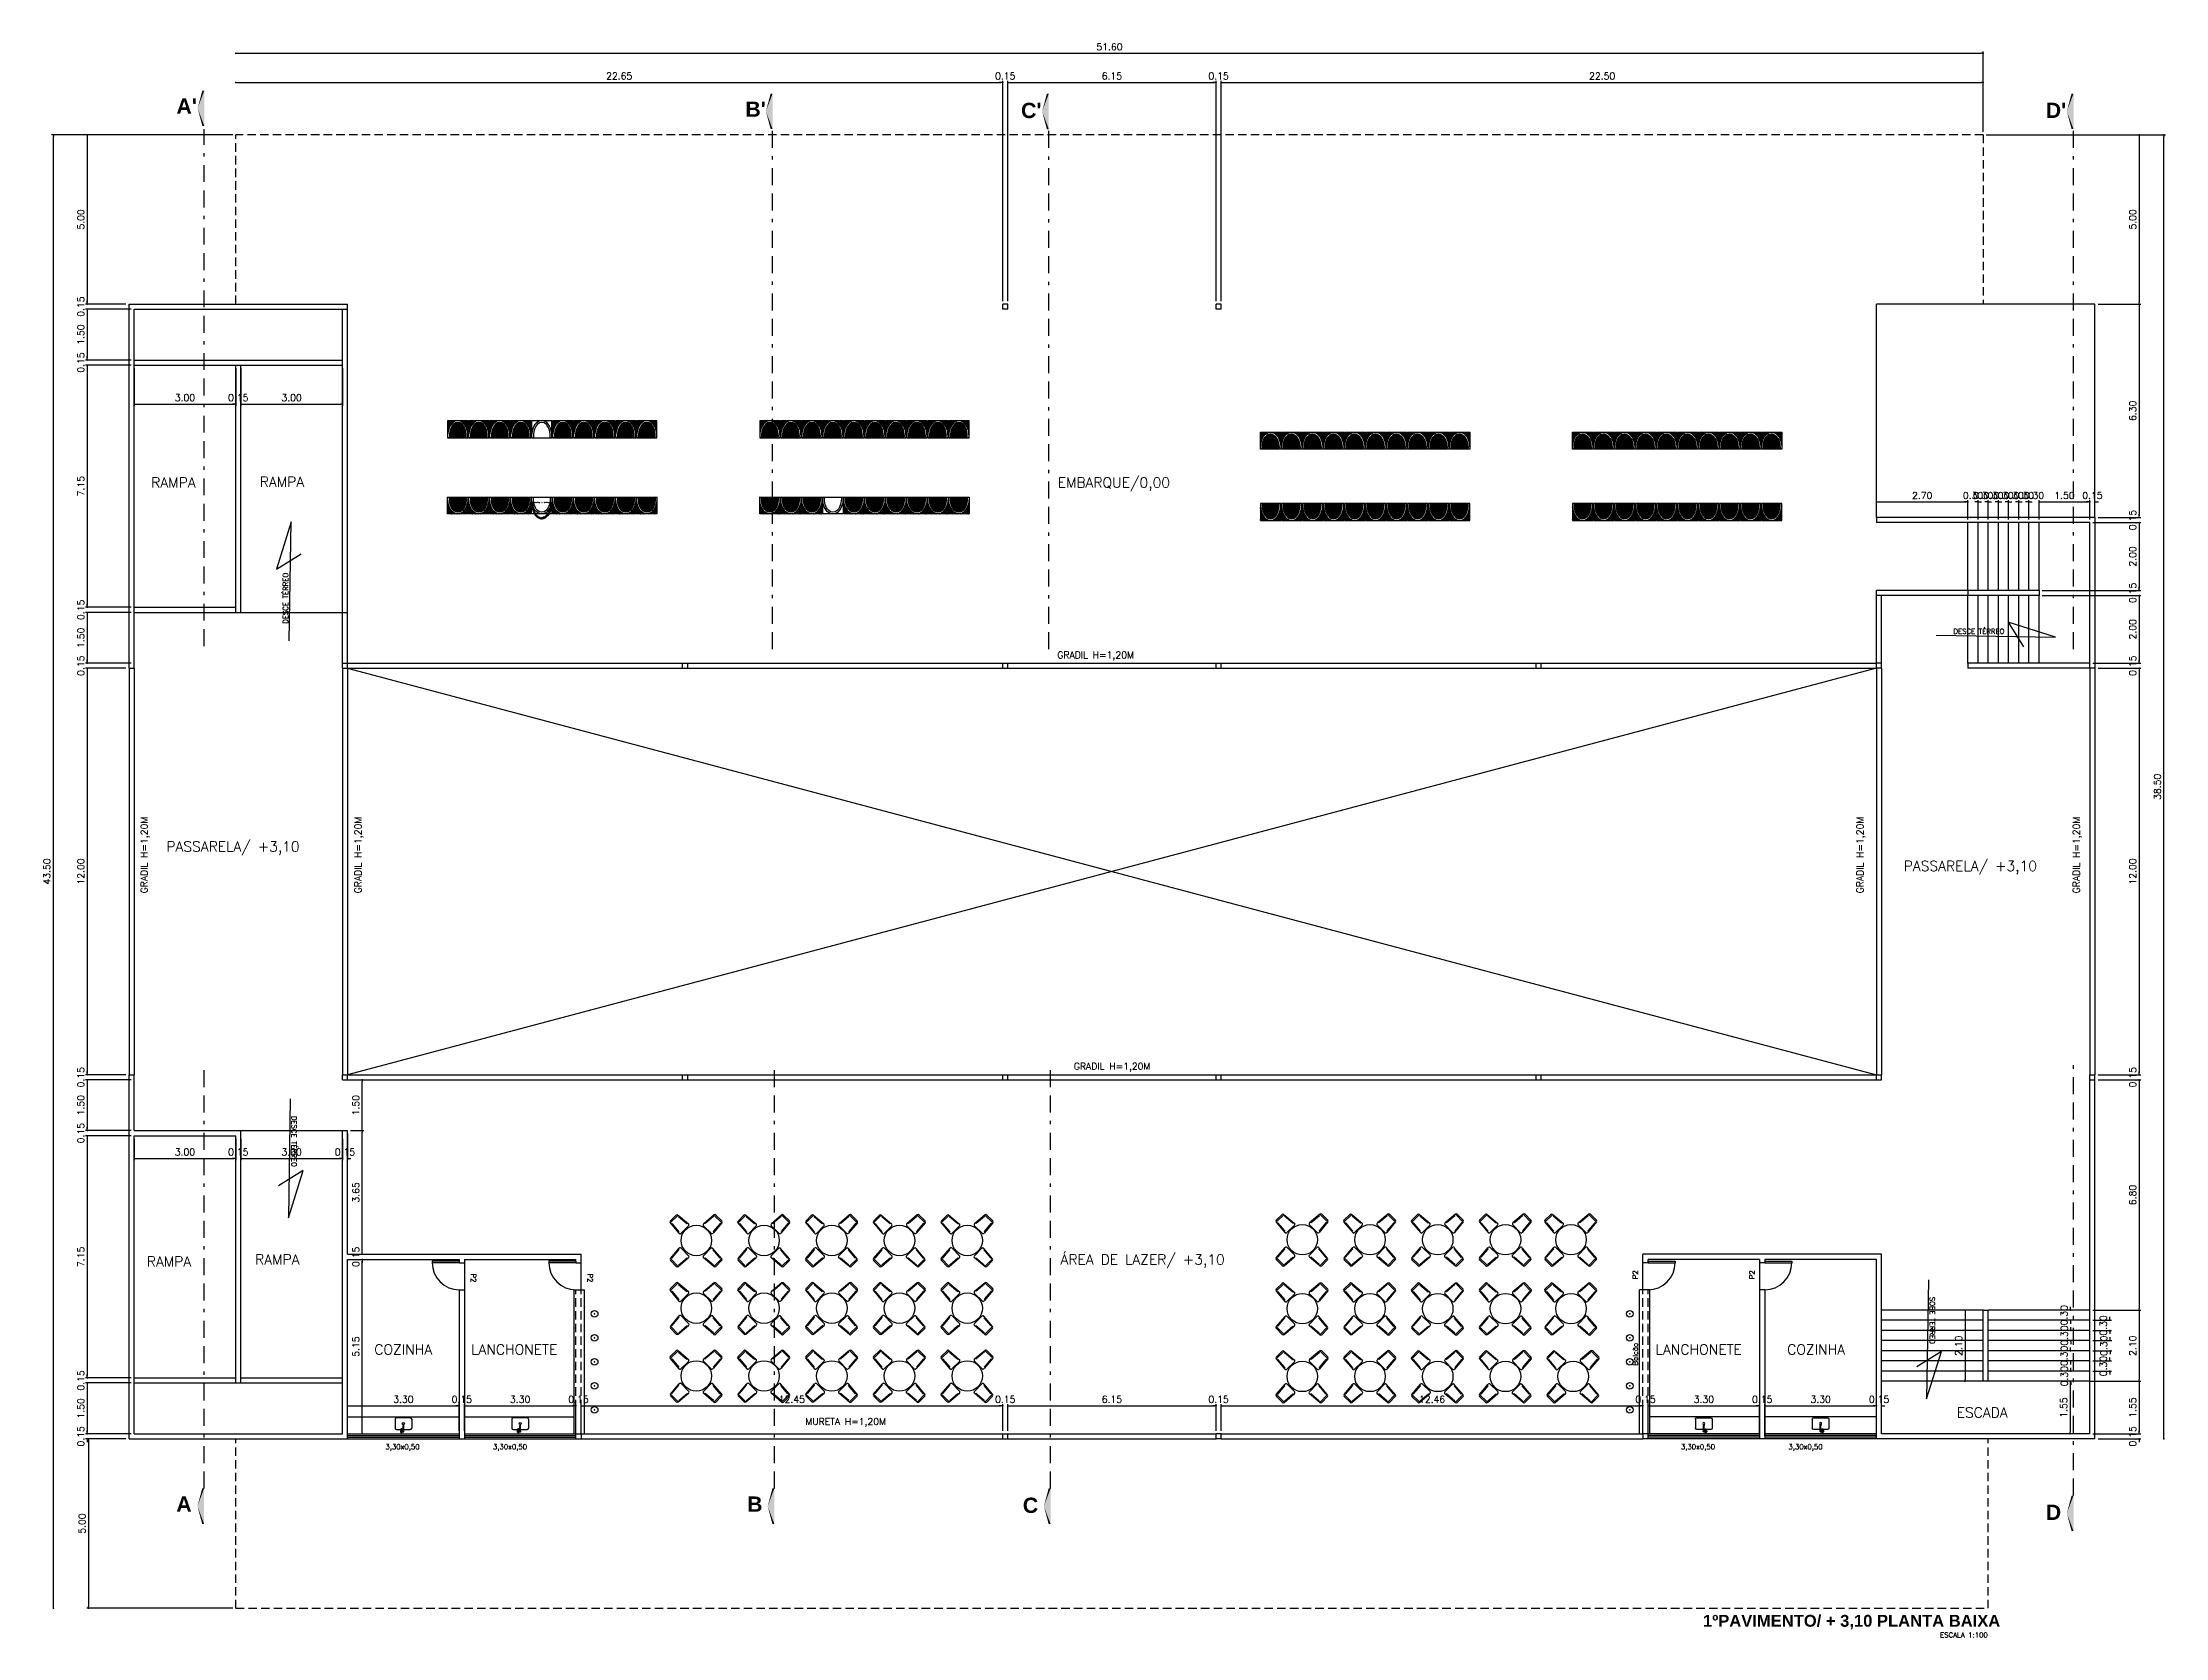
# Model space of a CAD drawing. Extents: x -151 to -2, y -18 to 162.
# Drawn here: x -151.4 to -88.8, y -18.2 to 28.9 of the extents above; entities that cross this region are included whole.
import ezdxf

# ---------------------------------------------------------------- set-up
doc = ezdxf.new("R2010")
doc.units = 0
doc.header["$MEASUREMENT"] = 0
doc.linetypes.add('BORDER', pattern=[1.75, 0.5, -0.25, 0.5, -0.25, 0, -0.25])
doc.linetypes.add('HIDDEN', pattern=[0.375, 0.25, -0.125])
doc.layers.get('0').update_dxf_attribs({"linetype": 'CONTINUOUS'})
doc.layers.get('DEFPOINTS').update_dxf_attribs({"linetype": 'CONTINUOUS'})
for name, color, linetype in [('ACESSÓRIO', 2, 'CONTINUOUS'), ('ALVENARIA', 7, 'CONTINUOUS'), ('ALVENARIA1', 44, 'CONTINUOUS'), ('COBERTURA', 6, 'CONTINUOUS'), ('CORTE', 6, 'CONTINUOUS'), ('COTA', 1, 'CONTINUOUS'), ('COTAS', 1, 'CONTINUOUS'), ('HATCH', 30, 'CONTINUOUS'), ('JAPOR', 142, 'CONTINUOUS'), ('TEXTO2', 40, 'CONTINUOUS'), ('TEXTO4', 4, 'CONTINUOUS'), ('TEXTO5', 5, 'CONTINUOUS')]:
    doc.layers.add(name, color=color, linetype=linetype)
doc.styles.add('SANSSERIFBOLD', font='sasb____.pfb')
doc.styles.add('SIMPLEX', font='SIMPLEX.SHX')
doc.styles.get("Standard").update_dxf_attribs({"font": 'TXT.shx', "height": 0.2})
doc.dimstyles.new('DIM100', dxfattribs={"dimtxt": 0.18, "dimasz": 0.05, "dimexe": 0.05, "dimexo": 0.09, "dimgap": 0.09, "dimtad": 1, "dimzin": 0, "dimdsep": 46, "dimtxsty": 'Standard', "dimblk": 'DOT', "dimblk1": 'DOT', "dimblk2": 'DOT', "dimsah": 1, "dimcen": 0.09, "dimadec": 0, "dimazin": 0, "dimtfac": 1, "dimtix": 1, "dimtofl": 0, "dimtmove": 2, "dimatfit": 3, "dimldrblk": 'DOT', "dimfxl": 1, "dimtolj": 1, "dimtzin": 0, "dimarcsym": 0})

msp = doc.modelspace()

# ---------------------------------------------------------------- texts
at = {"layer": 'TEXTO2', "style": 'SIMPLEX'}
for s, rotation, p in [('DESCE TÉRREO', 90, (-144.198, 11.754)), ('DESCE TÉRREO', 270, (-144.093, -2.774)), ('P2', 270, (-138.797, -7.427)), ('P2', 270, (-135.352, -7.427)), ('P2', 90, (-104.346, -7.597)), ('P2', 90, (-100.901, -7.597)), ('SOBE TERREO', 270, (-95.725, -8.118)), ('Balcão', 90, (-104.346, -10.145))]:
    msp.add_text(s, height=0.15, rotation=rotation, dxfattribs=at).set_placement(p)
for s, p in [('DESCE TÉRREO', (-95.025, 11.455)), ('3,30x0,50', (-141.323, -12.618)), ('3,30x0,50', (-138.148, -12.618)), ('3,30x0,50', (-103.073, -12.618)), ('3,30x0,50', (-99.898, -12.618)), ('ESCALA 1:100', (-95.419, -18.175))]:
    msp.add_text(s, height=0.15, dxfattribs=at).set_placement(p)
at = {"layer": 'TEXTO4', "style": 'SIMPLEX'}
for s, height, p in [('RAMPA', 0.3, (-148.238, 15.772)), ('RAMPA', 0.3, (-145.032, 15.792)), ('EMBARQUE/0,00', 0.3, (-121.473, 15.772)), ('GRADIL H=1,20M', 0.2, (-121.484, 10.732)), ('PASSARELA/ +3,10', 0.3, (-147.79, 5.026)), ('PASSARELA/ +3,10', 0.3, (-96.493, 4.454)), ('GRADIL H=1,20M', 0.2, (-120.997, -1.41)), ('RAMPA', 0.3, (-145.17, -7.162)), ('ÁREA DE LAZER/ +3,10', 0.3, (-121.389, -7.166)), ('RAMPA', 0.3, (-148.368, -7.225)), ('COZINHA', 0.3, (-141.651, -9.821)), ('LANCHONETE', 0.3, (-138.793, -9.821)), ('LANCHONETE', 0.3, (-103.82, -9.821)), ('COZINHA', 0.3, (-99.935, -9.821)), ('MURETA H=1,20M', 0.2, (-128.925, -11.898)), ('ESCADA', 0.3, (-94.929, -11.679))]:
    msp.add_text(s, height=height, dxfattribs=at).set_placement(p)
for p in [(-148.346, 3.795), (-142.032, 3.795), (-97.684, 3.795), (-91.297, 3.795)]:
    msp.add_text('GRADIL H=1,20M', height=0.2, rotation=90, dxfattribs=at).set_placement(p)
at = {"layer": 'TEXTO5', "style": 'SANSSERIFBOLD'}
for s, height, p in [("A'", 0.45, (-147.492, 26.81)), ("B'", 0.45, (-130.695, 26.72)), ("C'", 0.45, (-122.555, 26.682)), ("D'", 0.45, (-92.3, 26.686)), ('A', 0.45, (-147.497, -14.461)), ('B', 0.45, (-130.643, -14.461)), ('C', 0.45, (-122.503, -14.495)), ('D', 0.45, (-92.3, -14.703)), ('1ºPAVIMENTO/ + 3,10 PLANTA BAIXA', 0.35, (-102.42, -17.855))]:
    msp.add_text(s, height=height, dxfattribs=at).set_placement(p)

# ---------------------------------------------------------------- blocks, each defined once
blk = doc.blocks.new('SETA')
at = {"layer": 'COTA'}
for points in [[(-150, 0), (0, 0), (-75, 28.2)], [(-150, 0), (-75, 28.2), (-150, 8.1)], [(-75, 28.2), (0, 0), (0, 8.1)]]:
    blk.add_solid(points, dxfattribs=at)
blk = doc.blocks.new('DOT')
at = {"layer": 'ALVENARIA', "color": 0, "linetype": 'ByBlock'}
blk.add_line((-0.5, 0), (-1, 0), dxfattribs=at)
at = {"layer": 'ALVENARIA', "color": 0, "linetype": 'ByBlock', "const_width": 0.5}
blk.add_lwpolyline([(-0.25, 0, 1), (0.25, 0, 1)], format="xyb", close=True, dxfattribs=at)
blk = doc.blocks.new('*D179')
at = {"color": 0, "linetype": 'ByBlock'}
for p, q in [((-148.578, -25.999), (-148.578, -26.631)), ((-145.578, -25.999), (-145.578, -26.631)), ((-148.528, -26.581), (-145.628, -26.581))]:
    blk.add_line(p, q, dxfattribs=at)
at = {"layer": 'DEFPOINTS', "color": 0, "linetype": 'ByBlock'}
for p in [(-148.578, -25.909), (-145.578, -25.909), (-145.578, -26.581)]:
    blk.add_point(p, dxfattribs=at)
at = {"color": 0, "linetype": 'ByBlock', "xscale": 0.05, "yscale": 0.05, "zscale": 0.05, "rotation": 180}
blk.add_blockref('DOT', (-148.578, -26.581), dxfattribs=at)
at = {"color": 0, "linetype": 'ByBlock', "xscale": 0.05, "yscale": 0.05, "zscale": 0.05}
blk.add_blockref('DOT', (-145.578, -26.581), dxfattribs=at)
at = {"color": 0, "linetype": 'ByBlock', "insert": (-147.078, -26.391), "char_height": 0.2, "attachment_point": 5}
blk.add_mtext('\\A1;3.00', dxfattribs=at)
blk = doc.blocks.new('*D180')
at = {"color": 0, "linetype": 'ByBlock'}
for p, q in [((-145.428, -25.999), (-145.428, -26.631)), ((-145.628, -26.581), (-145.678, -26.581)), ((-145.378, -26.581), (-145.328, -26.581))]:
    blk.add_line(p, q, dxfattribs=at)
at = {"layer": 'DEFPOINTS', "color": 0, "linetype": 'ByBlock'}
for p in [(-145.578, -25.909), (-145.428, -25.909), (-145.428, -26.581)]:
    blk.add_point(p, dxfattribs=at)
at = {"color": 0, "linetype": 'ByBlock', "xscale": 0.05, "yscale": 0.05, "zscale": 0.05}
blk.add_blockref('DOT', (-145.578, -26.581), dxfattribs=at)
at = {"color": 0, "linetype": 'ByBlock', "xscale": 0.05, "yscale": 0.05, "zscale": 0.05, "rotation": 180}
blk.add_blockref('DOT', (-145.428, -26.581), dxfattribs=at)
at = {"color": 0, "linetype": 'ByBlock', "insert": (-145.503, -26.391), "char_height": 0.2, "attachment_point": 5}
blk.add_mtext('\\A1;0.15', dxfattribs=at)
blk = doc.blocks.new('*D181')
at = {"color": 0, "linetype": 'ByBlock'}
for p, q in [((-142.428, -25.999), (-142.428, -26.631)), ((-145.378, -26.581), (-142.478, -26.581))]:
    blk.add_line(p, q, dxfattribs=at)
at = {"layer": 'DEFPOINTS', "color": 0, "linetype": 'ByBlock'}
for p in [(-145.428, -25.909), (-142.428, -25.909), (-142.428, -26.581)]:
    blk.add_point(p, dxfattribs=at)
at = {"color": 0, "linetype": 'ByBlock', "xscale": 0.05, "yscale": 0.05, "zscale": 0.05, "rotation": 180}
blk.add_blockref('DOT', (-145.428, -26.581), dxfattribs=at)
at = {"color": 0, "linetype": 'ByBlock', "xscale": 0.05, "yscale": 0.05, "zscale": 0.05}
blk.add_blockref('DOT', (-142.428, -26.581), dxfattribs=at)
at = {"color": 0, "linetype": 'ByBlock', "insert": (-143.928, -26.391), "char_height": 0.2, "attachment_point": 5}
blk.add_mtext('\\A1;3.00', dxfattribs=at)
blk = doc.blocks.new('*D182')
at = {"color": 0, "linetype": 'ByBlock'}
for p, q in [((-142.278, -25.849), (-142.278, -26.631)), ((-142.478, -26.581), (-142.528, -26.581)), ((-142.228, -26.581), (-142.178, -26.581))]:
    blk.add_line(p, q, dxfattribs=at)
at = {"layer": 'DEFPOINTS', "color": 0, "linetype": 'ByBlock'}
for p in [(-142.428, -25.909), (-142.278, -25.759), (-142.278, -26.581)]:
    blk.add_point(p, dxfattribs=at)
at = {"color": 0, "linetype": 'ByBlock', "xscale": 0.05, "yscale": 0.05, "zscale": 0.05}
blk.add_blockref('DOT', (-142.428, -26.581), dxfattribs=at)
at = {"color": 0, "linetype": 'ByBlock', "xscale": 0.05, "yscale": 0.05, "zscale": 0.05, "rotation": 180}
blk.add_blockref('DOT', (-142.278, -26.581), dxfattribs=at)
at = {"color": 0, "linetype": 'ByBlock', "insert": (-142.353, -26.391), "char_height": 0.2, "attachment_point": 5}
blk.add_mtext('\\A1;0.15', dxfattribs=at)
blk = doc.blocks.new('*D183')
at = {"color": 0, "linetype": 'ByBlock'}
for p, q in [((-91.417, -33.209), (-91.417, -34.659)), ((-90.923, -34.709), (-91.467, -34.709))]:
    blk.add_line(p, q, dxfattribs=at)
at = {"layer": 'DEFPOINTS', "color": 0, "linetype": 'ByBlock'}
for p in [(-90.833, -33.159), (-91.417, -34.709), (-90.833, -34.709)]:
    blk.add_point(p, dxfattribs=at)
at = {"color": 0, "linetype": 'ByBlock', "xscale": 0.05, "yscale": 0.05, "zscale": 0.05}
for p, rotation in [((-91.417, -33.159), 90), ((-91.417, -34.709), 270)]:
    blk.add_blockref('DOT', p, dxfattribs=dict(at, rotation=rotation))
at = {"color": 0, "linetype": 'ByBlock', "insert": (-91.607, -33.934), "char_height": 0.2, "attachment_point": 5, "rotation": 90}
blk.add_mtext('\\A1;1.55', dxfattribs=at)
blk = doc.blocks.new('*D184')
at = {"color": 0, "linetype": 'ByBlock'}
for p, q in [((-94.073, -31.059), (-94.567, -31.059)), ((-94.517, -31.109), (-94.517, -33.109)), ((-94.073, -33.159), (-94.567, -33.159))]:
    blk.add_line(p, q, dxfattribs=at)
at = {"layer": 'DEFPOINTS', "color": 0, "linetype": 'ByBlock'}
for p in [(-93.983, -31.059), (-94.517, -33.159), (-93.983, -33.159)]:
    blk.add_point(p, dxfattribs=at)
at = {"color": 0, "linetype": 'ByBlock', "xscale": 0.05, "yscale": 0.05, "zscale": 0.05}
for p, rotation in [((-94.517, -31.059), 90), ((-94.517, -33.159), 270)]:
    blk.add_blockref('DOT', p, dxfattribs=dict(at, rotation=rotation))
at = {"color": 0, "linetype": 'ByBlock', "insert": (-94.707, -32.109), "char_height": 0.2, "attachment_point": 5, "rotation": 90}
blk.add_mtext('\\A1;2.10', dxfattribs=at)
blk = doc.blocks.new('*D185')
at = {"color": 0, "linetype": 'ByBlock'}
for p, q in [((-145.668, 3.641), (-150.012, 3.641)), ((-149.962, 3.591), (-149.962, -1.309)), ((-148.818, -1.359), (-150.012, -1.359))]:
    blk.add_line(p, q, dxfattribs=at)
at = {"layer": 'DEFPOINTS', "color": 0, "linetype": 'ByBlock'}
for p in [(-145.578, 3.641), (-149.962, -1.359), (-148.728, -1.359)]:
    blk.add_point(p, dxfattribs=at)
at = {"color": 0, "linetype": 'ByBlock', "xscale": 0.05, "yscale": 0.05, "zscale": 0.05}
for p, rotation in [((-149.962, 3.641), 90), ((-149.962, -1.359), 270)]:
    blk.add_blockref('DOT', p, dxfattribs=dict(at, rotation=rotation))
at = {"color": 0, "linetype": 'ByBlock', "insert": (-150.152, 1.141), "char_height": 0.2, "attachment_point": 5, "rotation": 90}
blk.add_mtext('\\A1;5.00', dxfattribs=at)
blk = doc.blocks.new('*D186')
at = {"color": 0, "linetype": 'ByBlock'}
for p, q in [((-148.668, -1.509), (-150.012, -1.509)), ((-149.962, -1.309), (-149.962, -1.259)), ((-149.962, -1.559), (-149.962, -1.609))]:
    blk.add_line(p, q, dxfattribs=at)
at = {"layer": 'DEFPOINTS', "color": 0, "linetype": 'ByBlock'}
for p in [(-149.962, -1.509), (-148.728, -1.359), (-148.578, -1.509)]:
    blk.add_point(p, dxfattribs=at)
at = {"color": 0, "linetype": 'ByBlock', "xscale": 0.05, "yscale": 0.05, "zscale": 0.05}
for p, rotation in [((-149.962, -1.359), 270), ((-149.962, -1.509), 90)]:
    blk.add_blockref('DOT', p, dxfattribs=dict(at, rotation=rotation))
at = {"color": 0, "linetype": 'ByBlock', "insert": (-150.152, -1.434), "char_height": 0.2, "attachment_point": 5, "rotation": 90}
blk.add_mtext('\\A1;0.15', dxfattribs=at)
blk = doc.blocks.new('*D187')
at = {"color": 0, "linetype": 'ByBlock'}
for p, q in [((-149.962, -1.559), (-149.962, -2.959)), ((-148.668, -3.009), (-150.012, -3.009))]:
    blk.add_line(p, q, dxfattribs=at)
at = {"layer": 'DEFPOINTS', "color": 0, "linetype": 'ByBlock'}
for p in [(-148.578, -1.509), (-149.962, -3.009), (-148.578, -3.009)]:
    blk.add_point(p, dxfattribs=at)
at = {"color": 0, "linetype": 'ByBlock', "xscale": 0.05, "yscale": 0.05, "zscale": 0.05}
for p, rotation in [((-149.962, -1.509), 90), ((-149.962, -3.009), 270)]:
    blk.add_blockref('DOT', p, dxfattribs=dict(at, rotation=rotation))
at = {"color": 0, "linetype": 'ByBlock', "insert": (-150.152, -2.259), "char_height": 0.2, "attachment_point": 5, "rotation": 90}
blk.add_mtext('\\A1;1.50', dxfattribs=at)
blk = doc.blocks.new('*D188')
at = {"color": 0, "linetype": 'ByBlock'}
for p, q in [((-149.962, -2.959), (-149.962, -2.909)), ((-148.668, -3.159), (-150.012, -3.159)), ((-149.962, -3.209), (-149.962, -3.259))]:
    blk.add_line(p, q, dxfattribs=at)
at = {"layer": 'DEFPOINTS', "color": 0, "linetype": 'ByBlock'}
for p in [(-148.578, -3.009), (-149.962, -3.159), (-148.578, -3.159)]:
    blk.add_point(p, dxfattribs=at)
at = {"color": 0, "linetype": 'ByBlock', "xscale": 0.05, "yscale": 0.05, "zscale": 0.05}
for p, rotation in [((-149.962, -3.009), 270), ((-149.962, -3.159), 90)]:
    blk.add_blockref('DOT', p, dxfattribs=dict(at, rotation=rotation))
at = {"color": 0, "linetype": 'ByBlock', "insert": (-150.152, -3.084), "char_height": 0.2, "attachment_point": 5, "rotation": 90}
blk.add_mtext('\\A1;0.15', dxfattribs=at)
blk = doc.blocks.new('*D189')
at = {"color": 0, "linetype": 'ByBlock'}
for p, q in [((-149.962, -3.209), (-149.962, -10.259)), ((-148.668, -10.309), (-150.012, -10.309))]:
    blk.add_line(p, q, dxfattribs=at)
at = {"layer": 'DEFPOINTS', "color": 0, "linetype": 'ByBlock'}
for p in [(-148.578, -3.159), (-149.962, -10.309), (-148.578, -10.309)]:
    blk.add_point(p, dxfattribs=at)
at = {"color": 0, "linetype": 'ByBlock', "xscale": 0.05, "yscale": 0.05, "zscale": 0.05}
for p, rotation in [((-149.962, -3.159), 90), ((-149.962, -10.309), 270)]:
    blk.add_blockref('DOT', p, dxfattribs=dict(at, rotation=rotation))
at = {"color": 0, "linetype": 'ByBlock', "insert": (-150.152, -6.734), "char_height": 0.2, "attachment_point": 5, "rotation": 90}
blk.add_mtext('\\A1;7.15', dxfattribs=at)
blk = doc.blocks.new('*D190')
at = {"color": 0, "linetype": 'ByBlock'}
for p, q in [((-148.668, -10.459), (-150.012, -10.459)), ((-149.962, -10.259), (-149.962, -10.209)), ((-149.962, -10.509), (-149.962, -10.559))]:
    blk.add_line(p, q, dxfattribs=at)
at = {"layer": 'DEFPOINTS', "color": 0, "linetype": 'ByBlock'}
for p in [(-149.962, -10.459), (-148.578, -10.309), (-148.578, -10.459)]:
    blk.add_point(p, dxfattribs=at)
at = {"color": 0, "linetype": 'ByBlock', "xscale": 0.05, "yscale": 0.05, "zscale": 0.05}
for p, rotation in [((-149.962, -10.309), 270), ((-149.962, -10.459), 90)]:
    blk.add_blockref('DOT', p, dxfattribs=dict(at, rotation=rotation))
at = {"color": 0, "linetype": 'ByBlock', "insert": (-150.152, -10.384), "char_height": 0.2, "attachment_point": 5, "rotation": 90}
blk.add_mtext('\\A1;0.15', dxfattribs=at)
blk = doc.blocks.new('*D191')
at = {"color": 0, "linetype": 'ByBlock'}
for p, q in [((-149.962, -10.509), (-149.962, -11.909)), ((-148.668, -11.959), (-150.012, -11.959))]:
    blk.add_line(p, q, dxfattribs=at)
at = {"layer": 'DEFPOINTS', "color": 0, "linetype": 'ByBlock'}
for p in [(-148.578, -10.459), (-149.962, -11.959), (-148.578, -11.959)]:
    blk.add_point(p, dxfattribs=at)
at = {"color": 0, "linetype": 'ByBlock', "xscale": 0.05, "yscale": 0.05, "zscale": 0.05}
for p, rotation in [((-149.962, -10.459), 90), ((-149.962, -11.959), 270)]:
    blk.add_blockref('DOT', p, dxfattribs=dict(at, rotation=rotation))
at = {"color": 0, "linetype": 'ByBlock', "insert": (-150.152, -11.209), "char_height": 0.2, "attachment_point": 5, "rotation": 90}
blk.add_mtext('\\A1;1.50', dxfattribs=at)
blk = doc.blocks.new('*D192')
at = {"color": 0, "linetype": 'ByBlock'}
for p, q in [((-149.962, -11.909), (-149.962, -11.859)), ((-148.818, -12.109), (-150.012, -12.109)), ((-149.962, -12.159), (-149.962, -12.209))]:
    blk.add_line(p, q, dxfattribs=at)
at = {"layer": 'DEFPOINTS', "color": 0, "linetype": 'ByBlock'}
for p in [(-149.962, -12.109), (-148.728, -12.109), (-148.578, -11.959)]:
    blk.add_point(p, dxfattribs=at)
at = {"color": 0, "linetype": 'ByBlock', "xscale": 0.05, "yscale": 0.05, "zscale": 0.05}
for p, rotation in [((-149.962, -11.959), 270), ((-149.962, -12.109), 90)]:
    blk.add_blockref('DOT', p, dxfattribs=dict(at, rotation=rotation))
at = {"color": 0, "linetype": 'ByBlock', "insert": (-150.152, -12.034), "char_height": 0.2, "attachment_point": 5, "rotation": 90}
blk.add_mtext('\\A1;0.15', dxfattribs=at)
blk = doc.blocks.new('*D193')
at = {"color": 0, "linetype": 'ByBlock'}
for p, q in [((-149.962, -12.159), (-149.962, -24.059)), ((-148.818, -24.109), (-150.012, -24.109))]:
    blk.add_line(p, q, dxfattribs=at)
at = {"layer": 'DEFPOINTS', "color": 0, "linetype": 'ByBlock'}
for p in [(-148.728, -12.109), (-149.962, -24.109), (-148.728, -24.109)]:
    blk.add_point(p, dxfattribs=at)
at = {"color": 0, "linetype": 'ByBlock', "xscale": 0.05, "yscale": 0.05, "zscale": 0.05}
for p, rotation in [((-149.962, -12.109), 90), ((-149.962, -24.109), 270)]:
    blk.add_blockref('DOT', p, dxfattribs=dict(at, rotation=rotation))
at = {"color": 0, "linetype": 'ByBlock', "insert": (-150.152, -18.109), "char_height": 0.2, "attachment_point": 5, "rotation": 90}
blk.add_mtext('\\A1;12.00', dxfattribs=at)
blk = doc.blocks.new('*D194')
at = {"color": 0, "linetype": 'ByBlock'}
for p, q in [((-148.668, -24.259), (-150.012, -24.259)), ((-149.962, -24.059), (-149.962, -24.009)), ((-149.962, -24.309), (-149.962, -24.359))]:
    blk.add_line(p, q, dxfattribs=at)
at = {"layer": 'DEFPOINTS', "color": 0, "linetype": 'ByBlock'}
for p in [(-149.962, -24.259), (-148.728, -24.109), (-148.578, -24.259)]:
    blk.add_point(p, dxfattribs=at)
at = {"color": 0, "linetype": 'ByBlock', "xscale": 0.05, "yscale": 0.05, "zscale": 0.05}
for p, rotation in [((-149.962, -24.109), 270), ((-149.962, -24.259), 90)]:
    blk.add_blockref('DOT', p, dxfattribs=dict(at, rotation=rotation))
at = {"color": 0, "linetype": 'ByBlock', "insert": (-150.152, -24.184), "char_height": 0.2, "attachment_point": 5, "rotation": 90}
blk.add_mtext('\\A1;0.15', dxfattribs=at)
blk = doc.blocks.new('*D195')
at = {"color": 0, "linetype": 'ByBlock'}
for p, q in [((-149.962, -24.309), (-149.962, -25.709)), ((-148.668, -25.759), (-150.012, -25.759))]:
    blk.add_line(p, q, dxfattribs=at)
at = {"layer": 'DEFPOINTS', "color": 0, "linetype": 'ByBlock'}
for p in [(-148.578, -24.259), (-149.962, -25.759), (-148.578, -25.759)]:
    blk.add_point(p, dxfattribs=at)
at = {"color": 0, "linetype": 'ByBlock', "xscale": 0.05, "yscale": 0.05, "zscale": 0.05}
for p, rotation in [((-149.962, -24.259), 90), ((-149.962, -25.759), 270)]:
    blk.add_blockref('DOT', p, dxfattribs=dict(at, rotation=rotation))
at = {"color": 0, "linetype": 'ByBlock', "insert": (-150.152, -25.009), "char_height": 0.2, "attachment_point": 5, "rotation": 90}
blk.add_mtext('\\A1;1.50', dxfattribs=at)
blk = doc.blocks.new('*D196')
at = {"color": 0, "linetype": 'ByBlock'}
for p, q in [((-149.962, -25.709), (-149.962, -25.659)), ((-148.668, -25.909), (-150.012, -25.909)), ((-149.962, -25.959), (-149.962, -26.009))]:
    blk.add_line(p, q, dxfattribs=at)
at = {"layer": 'DEFPOINTS', "color": 0, "linetype": 'ByBlock'}
for p in [(-149.962, -25.909), (-148.578, -25.759), (-148.578, -25.909)]:
    blk.add_point(p, dxfattribs=at)
at = {"color": 0, "linetype": 'ByBlock', "xscale": 0.05, "yscale": 0.05, "zscale": 0.05}
for p, rotation in [((-149.962, -25.759), 270), ((-149.962, -25.909), 90)]:
    blk.add_blockref('DOT', p, dxfattribs=dict(at, rotation=rotation))
at = {"color": 0, "linetype": 'ByBlock', "insert": (-150.152, -25.834), "char_height": 0.2, "attachment_point": 5, "rotation": 90}
blk.add_mtext('\\A1;0.15', dxfattribs=at)
blk = doc.blocks.new('*D197')
at = {"color": 0, "linetype": 'ByBlock'}
for p, q in [((-149.962, -25.959), (-149.962, -33.009)), ((-148.668, -33.059), (-150.012, -33.059))]:
    blk.add_line(p, q, dxfattribs=at)
at = {"layer": 'DEFPOINTS', "color": 0, "linetype": 'ByBlock'}
for p in [(-148.578, -25.909), (-149.962, -33.059), (-148.578, -33.059)]:
    blk.add_point(p, dxfattribs=at)
at = {"color": 0, "linetype": 'ByBlock', "xscale": 0.05, "yscale": 0.05, "zscale": 0.05}
for p, rotation in [((-149.962, -25.909), 90), ((-149.962, -33.059), 270)]:
    blk.add_blockref('DOT', p, dxfattribs=dict(at, rotation=rotation))
at = {"color": 0, "linetype": 'ByBlock', "insert": (-150.152, -29.484), "char_height": 0.2, "attachment_point": 5, "rotation": 90}
blk.add_mtext('\\A1;7.15', dxfattribs=at)
blk = doc.blocks.new('*D198')
at = {"color": 0, "linetype": 'ByBlock'}
for p, q in [((-148.668, -33.209), (-150.012, -33.209)), ((-149.962, -33.009), (-149.962, -32.959)), ((-149.962, -33.259), (-149.962, -33.309))]:
    blk.add_line(p, q, dxfattribs=at)
at = {"layer": 'DEFPOINTS', "color": 0, "linetype": 'ByBlock'}
for p in [(-149.962, -33.209), (-148.578, -33.059), (-148.578, -33.209)]:
    blk.add_point(p, dxfattribs=at)
at = {"color": 0, "linetype": 'ByBlock', "xscale": 0.05, "yscale": 0.05, "zscale": 0.05}
for p, rotation in [((-149.962, -33.059), 270), ((-149.962, -33.209), 90)]:
    blk.add_blockref('DOT', p, dxfattribs=dict(at, rotation=rotation))
at = {"color": 0, "linetype": 'ByBlock', "insert": (-150.152, -33.134), "char_height": 0.2, "attachment_point": 5, "rotation": 90}
blk.add_mtext('\\A1;0.15', dxfattribs=at)
blk = doc.blocks.new('*D199')
at = {"color": 0, "linetype": 'ByBlock'}
for p, q in [((-149.962, -33.259), (-149.962, -34.659)), ((-148.668, -34.709), (-150.012, -34.709))]:
    blk.add_line(p, q, dxfattribs=at)
at = {"layer": 'DEFPOINTS', "color": 0, "linetype": 'ByBlock'}
for p in [(-148.578, -33.209), (-149.962, -34.709), (-148.578, -34.709)]:
    blk.add_point(p, dxfattribs=at)
at = {"color": 0, "linetype": 'ByBlock', "xscale": 0.05, "yscale": 0.05, "zscale": 0.05}
for p, rotation in [((-149.962, -33.209), 90), ((-149.962, -34.709), 270)]:
    blk.add_blockref('DOT', p, dxfattribs=dict(at, rotation=rotation))
at = {"color": 0, "linetype": 'ByBlock', "insert": (-150.152, -33.959), "char_height": 0.2, "attachment_point": 5, "rotation": 90}
blk.add_mtext('\\A1;1.50', dxfattribs=at)
blk = doc.blocks.new('*D200')
at = {"color": 0, "linetype": 'ByBlock'}
for p, q in [((-148.818, -34.859), (-150.012, -34.859)), ((-149.962, -34.659), (-149.962, -34.609)), ((-149.962, -34.909), (-149.962, -34.959))]:
    blk.add_line(p, q, dxfattribs=at)
at = {"layer": 'DEFPOINTS', "color": 0, "linetype": 'ByBlock'}
for p in [(-149.962, -34.859), (-148.728, -34.859), (-148.578, -34.709)]:
    blk.add_point(p, dxfattribs=at)
at = {"color": 0, "linetype": 'ByBlock', "xscale": 0.05, "yscale": 0.05, "zscale": 0.05}
for p, rotation in [((-149.962, -34.709), 270), ((-149.962, -34.859), 90)]:
    blk.add_blockref('DOT', p, dxfattribs=dict(at, rotation=rotation))
at = {"color": 0, "linetype": 'ByBlock', "insert": (-150.152, -34.784), "char_height": 0.2, "attachment_point": 5, "rotation": 90}
blk.add_mtext('\\A1;0.15', dxfattribs=at)
blk = doc.blocks.new('*D201')
at = {"color": 0, "linetype": 'ByBlock'}
for p, q in [((-64.79, -34.021), (-64.79, -38.921)), ((-60.534, -38.971), (-64.84, -38.971))]:
    blk.add_line(p, q, dxfattribs=at)
at = {"layer": 'DEFPOINTS', "color": 0, "linetype": 'ByBlock'}
for p in [(-63.684, -33.971), (-64.79, -38.971), (-60.444, -38.971)]:
    blk.add_point(p, dxfattribs=at)
at = {"color": 0, "linetype": 'ByBlock', "xscale": 0.05, "yscale": 0.05, "zscale": 0.05}
for p, rotation in [((-64.79, -33.971), 90), ((-64.79, -38.971), 270)]:
    blk.add_blockref('DOT', p, dxfattribs=dict(at, rotation=rotation))
at = {"color": 0, "linetype": 'ByBlock', "insert": (-64.98, -36.471), "char_height": 0.2, "attachment_point": 5, "rotation": 90}
blk.add_mtext('\\A1;5.00', dxfattribs=at)
blk = doc.blocks.new('*D202')
at = {"color": 0, "linetype": 'ByBlock'}
for p, q in [((-60.624, 4.529), (-65.879, 4.529)), ((-65.829, -38.921), (-65.829, 4.479))]:
    blk.add_line(p, q, dxfattribs=at)
at = {"layer": 'DEFPOINTS', "color": 0, "linetype": 'ByBlock'}
for p in [(-65.829, 4.529), (-60.534, 4.529), (-60.444, -38.971)]:
    blk.add_point(p, dxfattribs=at)
at = {"color": 0, "linetype": 'ByBlock', "xscale": 0.05, "yscale": 0.05, "zscale": 0.05}
for p, rotation in [((-65.829, 4.529), 90), ((-65.829, -38.971), 270)]:
    blk.add_blockref('DOT', p, dxfattribs=dict(at, rotation=rotation))
at = {"color": 0, "linetype": 'ByBlock', "insert": (-66.019, -17.221), "char_height": 0.2, "attachment_point": 5, "rotation": 90}
blk.add_mtext('\\A1;43.50', dxfattribs=at)
blk = doc.blocks.new('*D267')
at = {"color": 0, "linetype": 'ByBlock'}
for p, q in [((-4.244, 4.479), (-4.244, -0.421)), ((-5.459, -0.471), (-4.194, -0.471))]:
    blk.add_line(p, q, dxfattribs=at)
at = {"layer": 'DEFPOINTS', "color": 0, "linetype": 'ByBlock'}
for p in [(-8.849, 4.529), (-5.549, -0.471), (-4.244, -0.471)]:
    blk.add_point(p, dxfattribs=at)
at = {"color": 0, "linetype": 'ByBlock', "xscale": 0.05, "yscale": 0.05, "zscale": 0.05}
for p, rotation in [((-4.244, 4.529), 90), ((-4.244, -0.471), 270)]:
    blk.add_blockref('DOT', p, dxfattribs=dict(at, rotation=rotation))
at = {"color": 0, "linetype": 'ByBlock', "insert": (-4.434, 2.029), "char_height": 0.2, "attachment_point": 5, "rotation": 90}
blk.add_mtext('\\A1;5.00', dxfattribs=at)
blk = doc.blocks.new('*D268')
at = {"color": 0, "linetype": 'ByBlock'}
for p, q in [((-4.244, -0.521), (-4.244, -6.721)), ((-5.459, -6.771), (-4.194, -6.771))]:
    blk.add_line(p, q, dxfattribs=at)
at = {"layer": 'DEFPOINTS', "color": 0, "linetype": 'ByBlock'}
for p in [(-5.549, -0.471), (-5.549, -6.771), (-4.244, -6.771)]:
    blk.add_point(p, dxfattribs=at)
at = {"color": 0, "linetype": 'ByBlock', "xscale": 0.05, "yscale": 0.05, "zscale": 0.05}
for p, rotation in [((-4.244, -0.471), 90), ((-4.244, -6.771), 270)]:
    blk.add_blockref('DOT', p, dxfattribs=dict(at, rotation=rotation))
at = {"color": 0, "linetype": 'ByBlock', "insert": (-4.434, -3.621), "char_height": 0.2, "attachment_point": 5, "rotation": 90}
blk.add_mtext('\\A1;6.30', dxfattribs=at)
blk = doc.blocks.new('*D269')
at = {"color": 0, "linetype": 'ByBlock'}
for p, q in [((-4.244, -6.721), (-4.244, -6.671)), ((-5.609, -6.921), (-4.194, -6.921)), ((-4.244, -6.971), (-4.244, -7.021))]:
    blk.add_line(p, q, dxfattribs=at)
at = {"layer": 'DEFPOINTS', "color": 0, "linetype": 'ByBlock'}
for p in [(-5.549, -6.771), (-5.699, -6.921), (-4.244, -6.921)]:
    blk.add_point(p, dxfattribs=at)
at = {"color": 0, "linetype": 'ByBlock', "xscale": 0.05, "yscale": 0.05, "zscale": 0.05}
for p, rotation in [((-4.244, -6.771), 270), ((-4.244, -6.921), 90)]:
    blk.add_blockref('DOT', p, dxfattribs=dict(at, rotation=rotation))
at = {"color": 0, "linetype": 'ByBlock', "insert": (-4.434, -6.846), "char_height": 0.2, "attachment_point": 5, "rotation": 90}
blk.add_mtext('\\A1;0.15', dxfattribs=at)
blk = doc.blocks.new('*D270')
at = {"color": 0, "linetype": 'ByBlock'}
for p, q in [((-4.244, -6.971), (-4.244, -8.871)), ((-7.109, -8.921), (-4.194, -8.921))]:
    blk.add_line(p, q, dxfattribs=at)
at = {"layer": 'DEFPOINTS', "color": 0, "linetype": 'ByBlock'}
for p in [(-5.699, -6.921), (-7.199, -8.921), (-4.244, -8.921)]:
    blk.add_point(p, dxfattribs=at)
at = {"color": 0, "linetype": 'ByBlock', "xscale": 0.05, "yscale": 0.05, "zscale": 0.05}
for p, rotation in [((-4.244, -6.921), 90), ((-4.244, -8.921), 270)]:
    blk.add_blockref('DOT', p, dxfattribs=dict(at, rotation=rotation))
at = {"color": 0, "linetype": 'ByBlock', "insert": (-4.434, -7.921), "char_height": 0.2, "attachment_point": 5, "rotation": 90}
blk.add_mtext('\\A1;2.00', dxfattribs=at)
blk = doc.blocks.new('*D271')
at = {"color": 0, "linetype": 'ByBlock'}
for p, q in [((-7.109, -9.071), (-4.194, -9.071)), ((-4.244, -8.871), (-4.244, -8.821)), ((-4.244, -9.121), (-4.244, -9.171))]:
    blk.add_line(p, q, dxfattribs=at)
at = {"layer": 'DEFPOINTS', "color": 0, "linetype": 'ByBlock'}
for p in [(-7.199, -8.921), (-7.199, -9.071), (-4.244, -9.071)]:
    blk.add_point(p, dxfattribs=at)
at = {"color": 0, "linetype": 'ByBlock', "xscale": 0.05, "yscale": 0.05, "zscale": 0.05}
for p, rotation in [((-4.244, -8.921), 270), ((-4.244, -9.071), 90)]:
    blk.add_blockref('DOT', p, dxfattribs=dict(at, rotation=rotation))
at = {"color": 0, "linetype": 'ByBlock', "insert": (-4.434, -8.996), "char_height": 0.2, "attachment_point": 5, "rotation": 90}
blk.add_mtext('\\A1;0.15', dxfattribs=at)
blk = doc.blocks.new('*D272')
at = {"color": 0, "linetype": 'ByBlock'}
for p, q in [((-4.244, -9.121), (-4.244, -11.021)), ((-5.609, -11.071), (-4.194, -11.071))]:
    blk.add_line(p, q, dxfattribs=at)
at = {"layer": 'DEFPOINTS', "color": 0, "linetype": 'ByBlock'}
for p in [(-7.199, -9.071), (-5.699, -11.071), (-4.244, -11.071)]:
    blk.add_point(p, dxfattribs=at)
at = {"color": 0, "linetype": 'ByBlock', "xscale": 0.05, "yscale": 0.05, "zscale": 0.05}
for p, rotation in [((-4.244, -9.071), 90), ((-4.244, -11.071), 270)]:
    blk.add_blockref('DOT', p, dxfattribs=dict(at, rotation=rotation))
at = {"color": 0, "linetype": 'ByBlock', "insert": (-4.434, -10.071), "char_height": 0.2, "attachment_point": 5, "rotation": 90}
blk.add_mtext('\\A1;2.00', dxfattribs=at)
blk = doc.blocks.new('*D273')
at = {"color": 0, "linetype": 'ByBlock'}
for p, q in [((-5.459, -11.221), (-4.194, -11.221)), ((-4.244, -11.021), (-4.244, -10.971)), ((-4.244, -11.271), (-4.244, -11.321))]:
    blk.add_line(p, q, dxfattribs=at)
at = {"layer": 'DEFPOINTS', "color": 0, "linetype": 'ByBlock'}
for p in [(-5.699, -11.071), (-5.549, -11.221), (-4.244, -11.221)]:
    blk.add_point(p, dxfattribs=at)
at = {"color": 0, "linetype": 'ByBlock', "xscale": 0.05, "yscale": 0.05, "zscale": 0.05}
for p, rotation in [((-4.244, -11.071), 270), ((-4.244, -11.221), 90)]:
    blk.add_blockref('DOT', p, dxfattribs=dict(at, rotation=rotation))
at = {"color": 0, "linetype": 'ByBlock', "insert": (-4.434, -11.146), "char_height": 0.2, "attachment_point": 5, "rotation": 90}
blk.add_mtext('\\A1;0.15', dxfattribs=at)
blk = doc.blocks.new('*D274')
at = {"color": 0, "linetype": 'ByBlock'}
for p, q in [((-4.244, -11.271), (-4.244, -23.171)), ((-5.459, -23.221), (-4.194, -23.221))]:
    blk.add_line(p, q, dxfattribs=at)
at = {"layer": 'DEFPOINTS', "color": 0, "linetype": 'ByBlock'}
for p in [(-5.549, -11.221), (-5.549, -23.221), (-4.244, -23.221)]:
    blk.add_point(p, dxfattribs=at)
at = {"color": 0, "linetype": 'ByBlock', "xscale": 0.05, "yscale": 0.05, "zscale": 0.05}
for p, rotation in [((-4.244, -11.221), 90), ((-4.244, -23.221), 270)]:
    blk.add_blockref('DOT', p, dxfattribs=dict(at, rotation=rotation))
at = {"color": 0, "linetype": 'ByBlock', "insert": (-4.434, -17.221), "char_height": 0.2, "attachment_point": 5, "rotation": 90}
blk.add_mtext('\\A1;12.00', dxfattribs=at)
blk = doc.blocks.new('*D275')
at = {"color": 0, "linetype": 'ByBlock'}
for p, q in [((-4.244, -23.171), (-4.244, -23.121)), ((-5.459, -23.371), (-4.194, -23.371)), ((-4.244, -23.421), (-4.244, -23.471))]:
    blk.add_line(p, q, dxfattribs=at)
at = {"layer": 'DEFPOINTS', "color": 0, "linetype": 'ByBlock'}
for p in [(-5.549, -23.221), (-5.549, -23.371), (-4.244, -23.371)]:
    blk.add_point(p, dxfattribs=at)
at = {"color": 0, "linetype": 'ByBlock', "xscale": 0.05, "yscale": 0.05, "zscale": 0.05}
for p, rotation in [((-4.244, -23.221), 270), ((-4.244, -23.371), 90)]:
    blk.add_blockref('DOT', p, dxfattribs=dict(at, rotation=rotation))
at = {"color": 0, "linetype": 'ByBlock', "insert": (-4.434, -23.296), "char_height": 0.2, "attachment_point": 5, "rotation": 90}
blk.add_mtext('\\A1;0.15', dxfattribs=at)
blk = doc.blocks.new('*D276')
at = {"color": 0, "linetype": 'ByBlock'}
for p, q in [((-4.244, -23.421), (-4.244, -30.121)), ((-5.609, -30.171), (-4.194, -30.171))]:
    blk.add_line(p, q, dxfattribs=at)
at = {"layer": 'DEFPOINTS', "color": 0, "linetype": 'ByBlock'}
for p in [(-5.549, -23.371), (-5.699, -30.171), (-4.244, -30.171)]:
    blk.add_point(p, dxfattribs=at)
at = {"color": 0, "linetype": 'ByBlock', "xscale": 0.05, "yscale": 0.05, "zscale": 0.05}
for p, rotation in [((-4.244, -23.371), 90), ((-4.244, -30.171), 270)]:
    blk.add_blockref('DOT', p, dxfattribs=dict(at, rotation=rotation))
at = {"color": 0, "linetype": 'ByBlock', "insert": (-4.434, -26.771), "char_height": 0.2, "attachment_point": 5, "rotation": 90}
blk.add_mtext('\\A1;6.80', dxfattribs=at)
blk = doc.blocks.new('*D277')
at = {"color": 0, "linetype": 'ByBlock'}
for p, q in [((-4.244, -30.221), (-4.244, -32.221)), ((-5.699, -32.271), (-4.194, -32.271))]:
    blk.add_line(p, q, dxfattribs=at)
at = {"layer": 'DEFPOINTS', "color": 0, "linetype": 'ByBlock'}
for p in [(-5.699, -30.171), (-5.789, -32.271), (-4.244, -32.271)]:
    blk.add_point(p, dxfattribs=at)
at = {"color": 0, "linetype": 'ByBlock', "xscale": 0.05, "yscale": 0.05, "zscale": 0.05}
for p, rotation in [((-4.244, -30.171), 90), ((-4.244, -32.271), 270)]:
    blk.add_blockref('DOT', p, dxfattribs=dict(at, rotation=rotation))
at = {"color": 0, "linetype": 'ByBlock', "insert": (-4.434, -31.221), "char_height": 0.2, "attachment_point": 5, "rotation": 90}
blk.add_mtext('\\A1;2.10', dxfattribs=at)
blk = doc.blocks.new('*D278')
at = {"color": 0, "linetype": 'ByBlock'}
for p, q in [((-4.244, -32.321), (-4.244, -33.771)), ((-5.609, -33.821), (-4.194, -33.821))]:
    blk.add_line(p, q, dxfattribs=at)
at = {"layer": 'DEFPOINTS', "color": 0, "linetype": 'ByBlock'}
for p in [(-5.789, -32.271), (-5.699, -33.821), (-4.244, -33.821)]:
    blk.add_point(p, dxfattribs=at)
at = {"color": 0, "linetype": 'ByBlock', "xscale": 0.05, "yscale": 0.05, "zscale": 0.05}
for p, rotation in [((-4.244, -32.271), 90), ((-4.244, -33.821), 270)]:
    blk.add_blockref('DOT', p, dxfattribs=dict(at, rotation=rotation))
at = {"color": 0, "linetype": 'ByBlock', "insert": (-4.434, -33.046), "char_height": 0.2, "attachment_point": 5, "rotation": 90}
blk.add_mtext('\\A1;1.55', dxfattribs=at)
blk = doc.blocks.new('*D279')
at = {"color": 0, "linetype": 'ByBlock'}
for p, q in [((-4.244, -33.771), (-4.244, -33.721)), ((-5.459, -33.971), (-4.194, -33.971)), ((-4.244, -34.021), (-4.244, -34.071))]:
    blk.add_line(p, q, dxfattribs=at)
at = {"layer": 'DEFPOINTS', "color": 0, "linetype": 'ByBlock'}
for p in [(-5.699, -33.821), (-5.549, -33.971), (-4.244, -33.971)]:
    blk.add_point(p, dxfattribs=at)
at = {"color": 0, "linetype": 'ByBlock', "xscale": 0.05, "yscale": 0.05, "zscale": 0.05}
for p, rotation in [((-4.244, -33.821), 270), ((-4.244, -33.971), 90)]:
    blk.add_blockref('DOT', p, dxfattribs=dict(at, rotation=rotation))
at = {"color": 0, "linetype": 'ByBlock', "insert": (-4.434, -33.896), "char_height": 0.2, "attachment_point": 5, "rotation": 90}
blk.add_mtext('\\A1;0.15', dxfattribs=at)
blk = doc.blocks.new('*D280')
at = {"color": 0, "linetype": 'ByBlock'}
for p, q in [((-8.759, 4.529), (-3.465, 4.529)), ((-3.515, -33.921), (-3.515, 4.479))]:
    blk.add_line(p, q, dxfattribs=at)
at = {"layer": 'DEFPOINTS', "color": 0, "linetype": 'ByBlock'}
for p in [(-8.849, 4.529), (-3.515, 4.529), (-5.549, -33.971)]:
    blk.add_point(p, dxfattribs=at)
at = {"color": 0, "linetype": 'ByBlock', "xscale": 0.05, "yscale": 0.05, "zscale": 0.05}
for p, rotation in [((-3.515, 4.529), 90), ((-3.515, -33.971), 270)]:
    blk.add_blockref('DOT', p, dxfattribs=dict(at, rotation=rotation))
at = {"color": 0, "linetype": 'ByBlock', "insert": (-3.705, -14.721), "char_height": 0.2, "attachment_point": 5, "rotation": 90}
blk.add_mtext('\\A1;38.50', dxfattribs=at)
blk = doc.blocks.new('*D281')
at = {"color": 0, "linetype": 'ByBlock'}
for p, q in [((-60.394, 6.074), (-37.849, 6.074)), ((-37.799, -0.381), (-37.799, 6.124))]:
    blk.add_line(p, q, dxfattribs=at)
at = {"layer": 'DEFPOINTS', "color": 0, "linetype": 'ByBlock'}
for p in [(-37.799, 6.074), (-60.444, 4.529), (-37.799, -0.471)]:
    blk.add_point(p, dxfattribs=at)
at = {"color": 0, "linetype": 'ByBlock', "xscale": 0.05, "yscale": 0.05, "zscale": 0.05, "rotation": 180}
blk.add_blockref('DOT', (-60.444, 6.074), dxfattribs=at)
at = {"color": 0, "linetype": 'ByBlock', "xscale": 0.05, "yscale": 0.05, "zscale": 0.05}
blk.add_blockref('DOT', (-37.799, 6.074), dxfattribs=at)
at = {"color": 0, "linetype": 'ByBlock', "insert": (-49.121, 6.264), "char_height": 0.2, "attachment_point": 5}
blk.add_mtext('\\A1;22.65', dxfattribs=at)
blk = doc.blocks.new('*D282')
at = {"color": 0, "linetype": 'ByBlock'}
for p, q in [((-37.849, 6.074), (-37.899, 6.074)), ((-37.649, -0.381), (-37.649, 6.124)), ((-37.599, 6.074), (-37.549, 6.074))]:
    blk.add_line(p, q, dxfattribs=at)
at = {"layer": 'DEFPOINTS', "color": 0, "linetype": 'ByBlock'}
for p in [(-37.649, 6.074), (-37.799, -0.471), (-37.649, -0.471)]:
    blk.add_point(p, dxfattribs=at)
at = {"color": 0, "linetype": 'ByBlock', "xscale": 0.05, "yscale": 0.05, "zscale": 0.05}
blk.add_blockref('DOT', (-37.799, 6.074), dxfattribs=at)
at = {"color": 0, "linetype": 'ByBlock', "xscale": 0.05, "yscale": 0.05, "zscale": 0.05, "rotation": 180}
blk.add_blockref('DOT', (-37.649, 6.074), dxfattribs=at)
at = {"color": 0, "linetype": 'ByBlock', "insert": (-37.724, 6.264), "char_height": 0.2, "attachment_point": 5}
blk.add_mtext('\\A1;0.15', dxfattribs=at)
blk = doc.blocks.new('*D283')
at = {"color": 0, "linetype": 'ByBlock'}
for p, q in [((-37.599, 6.074), (-31.549, 6.074)), ((-31.499, -0.381), (-31.499, 6.124))]:
    blk.add_line(p, q, dxfattribs=at)
at = {"layer": 'DEFPOINTS', "color": 0, "linetype": 'ByBlock'}
for p in [(-31.499, 6.074), (-37.649, -0.471), (-31.499, -0.471)]:
    blk.add_point(p, dxfattribs=at)
at = {"color": 0, "linetype": 'ByBlock', "xscale": 0.05, "yscale": 0.05, "zscale": 0.05, "rotation": 180}
blk.add_blockref('DOT', (-37.649, 6.074), dxfattribs=at)
at = {"color": 0, "linetype": 'ByBlock', "xscale": 0.05, "yscale": 0.05, "zscale": 0.05}
blk.add_blockref('DOT', (-31.499, 6.074), dxfattribs=at)
at = {"color": 0, "linetype": 'ByBlock', "insert": (-34.574, 6.264), "char_height": 0.2, "attachment_point": 5}
blk.add_mtext('\\A1;6.15', dxfattribs=at)
blk = doc.blocks.new('*D284')
at = {"color": 0, "linetype": 'ByBlock'}
for p, q in [((-31.549, 6.074), (-31.599, 6.074)), ((-31.349, -0.381), (-31.349, 6.124)), ((-31.299, 6.074), (-31.249, 6.074))]:
    blk.add_line(p, q, dxfattribs=at)
at = {"layer": 'DEFPOINTS', "color": 0, "linetype": 'ByBlock'}
for p in [(-31.349, 6.074), (-31.499, -0.471), (-31.349, -0.471)]:
    blk.add_point(p, dxfattribs=at)
at = {"color": 0, "linetype": 'ByBlock', "xscale": 0.05, "yscale": 0.05, "zscale": 0.05}
blk.add_blockref('DOT', (-31.499, 6.074), dxfattribs=at)
at = {"color": 0, "linetype": 'ByBlock', "xscale": 0.05, "yscale": 0.05, "zscale": 0.05, "rotation": 180}
blk.add_blockref('DOT', (-31.349, 6.074), dxfattribs=at)
at = {"color": 0, "linetype": 'ByBlock', "insert": (-31.424, 6.264), "char_height": 0.2, "attachment_point": 5}
blk.add_mtext('\\A1;0.15', dxfattribs=at)
blk = doc.blocks.new('*D285')
at = {"color": 0, "linetype": 'ByBlock'}
for p, q in [((-31.299, 6.074), (-8.899, 6.074)), ((-8.849, 4.619), (-8.849, 6.124))]:
    blk.add_line(p, q, dxfattribs=at)
at = {"layer": 'DEFPOINTS', "color": 0, "linetype": 'ByBlock'}
for p in [(-8.849, 6.074), (-8.849, 4.529), (-31.349, -0.471)]:
    blk.add_point(p, dxfattribs=at)
at = {"color": 0, "linetype": 'ByBlock', "xscale": 0.05, "yscale": 0.05, "zscale": 0.05, "rotation": 180}
blk.add_blockref('DOT', (-31.349, 6.074), dxfattribs=at)
at = {"color": 0, "linetype": 'ByBlock', "xscale": 0.05, "yscale": 0.05, "zscale": 0.05}
blk.add_blockref('DOT', (-8.849, 6.074), dxfattribs=at)
at = {"color": 0, "linetype": 'ByBlock', "insert": (-20.099, 6.264), "char_height": 0.2, "attachment_point": 5}
blk.add_mtext('\\A1;22.50', dxfattribs=at)
blk = doc.blocks.new('*D286')
at = {"color": 0, "linetype": 'ByBlock'}
for p, q in [((-60.394, 6.932), (-8.899, 6.932)), ((-8.849, 4.619), (-8.849, 6.982))]:
    blk.add_line(p, q, dxfattribs=at)
at = {"layer": 'DEFPOINTS', "color": 0, "linetype": 'ByBlock'}
for p in [(-8.849, 6.932), (-60.444, 4.529), (-8.849, 4.529)]:
    blk.add_point(p, dxfattribs=at)
at = {"color": 0, "linetype": 'ByBlock', "xscale": 0.05, "yscale": 0.05, "zscale": 0.05, "rotation": 180}
blk.add_blockref('DOT', (-60.444, 6.932), dxfattribs=at)
at = {"color": 0, "linetype": 'ByBlock', "xscale": 0.05, "yscale": 0.05, "zscale": 0.05}
blk.add_blockref('DOT', (-8.849, 6.932), dxfattribs=at)
at = {"color": 0, "linetype": 'ByBlock', "insert": (-34.646, 7.122), "char_height": 0.2, "attachment_point": 5}
blk.add_mtext('\\A1;51.60', dxfattribs=at)
blk = doc.blocks.new('PIA-E-PL')
at = {"layer": 'ACESSÓRIO'}
for p, q in [((0.055, 0), (0.055, 0.044)), ((0.07, 0.072), (0.077, 0.072)), ((0.07, 0.037), (0.077, 0.037)), ((0.07, 0.01), (0.24, 0.01)), ((0.085, 0.01), (0.085, 0.031)), ((0.09, 0.08), (0.127, 0.08)), ((0.09, 0.03), (0.127, 0.03)), ((0.125, 0.205), (0.125, 0.08)), ((0.125, 0.03), (0.125, 0.01)), ((0.435, 0.245), (0.165, 0.245)), ((0.475, -0.205), (0.475, 0.205)), ((0.07, -0.01), (0.24, -0.01)), ((0.125, -0.01), (0.125, -0.205)), ((0.435, -0.245), (0.165, -0.245))]:
    blk.add_line(p, q, dxfattribs=at)
blk.add_lwpolyline([(0.09, 0.08, 0.133256), (0.083, 0.078, 0.106756), (0.077, 0.073, 0.082828), (0.073, 0.065, 0.071352), (0.072, 0.055, 0.071352), (0.073, 0.045, 0.082828), (0.077, 0.037, 0.106756), (0.083, 0.032, 0.133256), (0.09, 0.03, 0.133256)], format="xyb", dxfattribs=at)
for points in [[(0.127, 0.03, 0.133256), (0.134, 0.032, 0.106756), (0.14, 0.037, 0.082828), (0.143, 0.045, 0.071352), (0.145, 0.055, 0.071352), (0.143, 0.065, 0.082828), (0.14, 0.073, 0.106756), (0.134, 0.078, 0.133256), (0.127, 0.08, 0.133256), (0.121, 0.078, 0.106756), (0.115, 0.073, 0.082828), (0.111, 0.065, 0.071352), (0.11, 0.055, 0.071352), (0.111, 0.045, 0.082828), (0.115, 0.037, 0.106756), (0.121, 0.032, 0.133256)], [(0.135, 0.063, 0.133256), (0.133, 0.062, 0.106756), (0.131, 0.06, 0.082828), (0.13, 0.058, 0.071352), (0.129, 0.055, 0.071352), (0.13, 0.052, 0.082828), (0.131, 0.05, 0.106756), (0.133, 0.048, 0.133256), (0.135, 0.047, 0.133256), (0.137, 0.048, 0.106756), (0.138, 0.05, 0.082828), (0.14, 0.052, 0.071352), (0.14, 0.055, 0.071352), (0.14, 0.058, 0.082828), (0.138, 0.06, 0.106756), (0.137, 0.062, 0.133256)]]:
    blk.add_lwpolyline(points, format="xyb", close=True, dxfattribs=at)
blk.add_circle((0.3, 0), 0.03, dxfattribs=at)
for centre, radius, start, end in [((0.07, 0.055), 0.035, 45.58469, 244.62307), ((0.07, 0.055), 0.0175, 90, 204.61998), ((0.045, 0.044), 0.01, 0, 24.61998), ((0.07, 0.055), 0.0175, 211.00272, 270), ((0.07, 0), 0.015, 41.81031, 318.18969), ((0.07, 0), 0.01, 90.00021, 270.00021), ((0.07, 0.055), 0.035, 295.37693, 314.41531), ((0.165, 0.205), 0.04, 90, 180), ((0.24, 0), 0.0125, 233.1301, 126.8699), ((0.24, 0), 0.01, 270.00012, 90.00012), ((0.435, 0.205), 0.04, 0, 90), ((0.165, -0.205), 0.04, 180, 270), ((0.435, -0.205), 0.04, 270, 0)]:
    blk.add_arc(centre, radius, start, end, dxfattribs=at)
blk = doc.blocks.new('A$C0E6D6708')
at = {"layer": 'ACESSÓRIO'}
for p, q in [((1.072, 1.898), (0.826, 1.898)), ((0.786, 1.861), (0.753, 1.461)), ((0.756, 1.498), (0.78, 1.498)), ((0.806, 1.818), (0.78, 1.498)), ((0.806, 1.818), (0.782, 1.818)), ((1.112, 1.858), (0.786, 1.858)), ((0.792, 1.418), (1.106, 1.418)), ((1.116, 1.818), (1.092, 1.818)), ((1.092, 1.818), (1.118, 1.498)), ((1.112, 1.861), (1.145, 1.461)), ((1.118, 1.498), (1.142, 1.498)), ((0, 1.065), (0, 0.819)), ((0.037, 1.105), (0.437, 1.138)), ((0.037, 0.779), (0.437, 0.746)), ((0.04, 1.105), (0.04, 0.779)), ((0.08, 1.085), (0.4, 1.111)), ((0.08, 1.109), (0.08, 1.085)), ((0.08, 0.799), (0.08, 0.775)), ((0.08, 0.799), (0.4, 0.773)), ((0.4, 1.111), (0.4, 1.135)), ((0.4, 0.749), (0.4, 0.773)), ((0.48, 0.785), (0.48, 1.099)), ((1.418, 0.785), (1.418, 1.099)), ((1.861, 1.105), (1.461, 1.138)), ((1.861, 0.779), (1.461, 0.746)), ((1.498, 1.111), (1.498, 1.135)), ((1.818, 1.085), (1.498, 1.111)), ((1.818, 0.799), (1.498, 0.773)), ((1.498, 0.749), (1.498, 0.773)), ((1.818, 1.109), (1.818, 1.085)), ((1.818, 0.799), (1.818, 0.775)), ((1.858, 1.105), (1.858, 0.779)), ((1.898, 1.065), (1.898, 0.819)), ((0.786, 0.037), (0.753, 0.437)), ((0.756, 0.4), (0.78, 0.4)), ((0.806, 0.08), (0.78, 0.4)), ((0.806, 0.08), (0.782, 0.08)), ((1.112, 0.04), (0.786, 0.04)), ((0.792, 0.48), (1.106, 0.48)), ((1.092, 0.08), (1.118, 0.4)), ((1.116, 0.08), (1.092, 0.08)), ((1.112, 0.037), (1.145, 0.437)), ((1.118, 0.4), (1.142, 0.4)), ((1.072, 0), (0.826, 0))]:
    blk.add_line(p, q, dxfattribs=at)
blk.add_circle((0.949, 0.958), 0.45, dxfattribs=at)
for centre, start, end in [((0.826, 1.858), 90, 175.23636), ((1.072, 1.858), 4.76364, 90), ((0.792, 1.458), 175.23636, 270), ((1.106, 1.458), 270, 4.76364), ((0.04, 1.065), 94.76364, 180), ((0.04, 0.819), 180, 265.23636), ((0.44, 1.099), 0, 94.76364), ((0.44, 0.785), 265.23636, 0), ((1.458, 1.099), 85.23636, 180), ((1.458, 0.785), 180, 274.76364), ((1.858, 1.065), 0, 85.23636), ((1.858, 0.819), 274.76364, 0), ((0.792, 0.44), 90, 184.76364), ((0.826, 0.04), 184.76364, 270), ((1.072, 0.04), 270, 355.23636), ((1.106, 0.44), 355.23636, 90)]:
    blk.add_arc(centre, 0.04, start, end, dxfattribs=at)
blk = doc.blocks.new('A$C6DC92BA1')
at = {"layer": 'ALVENARIA', "rotation": 315.0000000000003}
blk.add_blockref('A$C0E6D6708', (-0.567, 0.775), dxfattribs=at)
blk = doc.blocks.new('*D290')
at = {"color": 0, "linetype": 'ByBlock'}
for p, q in [((-92.108, -90.213), (-92.633, -90.213)), ((-92.583, -90.163), (-92.583, -90.113)), ((-92.108, -90.513), (-92.633, -90.513)), ((-92.583, -90.563), (-92.583, -90.613))]:
    blk.add_line(p, q, dxfattribs=at)
at = {"layer": 'DEFPOINTS', "color": 0, "linetype": 'ByBlock'}
for p in [(-92.583, -90.213), (-92.018, -90.213), (-92.018, -90.513)]:
    blk.add_point(p, dxfattribs=at)
at = {"color": 0, "linetype": 'ByBlock', "xscale": 0.05, "yscale": 0.05, "zscale": 0.05}
for p, rotation in [((-92.583, -90.213), 270), ((-92.583, -90.513), 90)]:
    blk.add_blockref('DOT', p, dxfattribs=dict(at, rotation=rotation))
at = {"color": 0, "linetype": 'ByBlock', "insert": (-92.773, -90.363), "char_height": 0.2, "attachment_point": 5, "rotation": 90}
blk.add_mtext('\\A1;0.30', dxfattribs=at)
blk = doc.blocks.new('*D291')
at = {"color": 0, "linetype": 'ByBlock'}
for p, q in [((-91.928, -89.913), (-91.381, -89.913)), ((-91.928, -90.213), (-91.381, -90.213)), ((-91.431, -89.863), (-91.431, -89.813)), ((-91.431, -90.263), (-91.431, -90.313))]:
    blk.add_line(p, q, dxfattribs=at)
at = {"layer": 'DEFPOINTS', "color": 0, "linetype": 'ByBlock'}
for p in [(-92.018, -89.913), (-92.018, -90.213), (-91.431, -89.913)]:
    blk.add_point(p, dxfattribs=at)
at = {"color": 0, "linetype": 'ByBlock', "xscale": 0.05, "yscale": 0.05, "zscale": 0.05}
for p, rotation in [((-91.431, -89.913), 270), ((-91.431, -90.213), 90)]:
    blk.add_blockref('DOT', p, dxfattribs=dict(at, rotation=rotation))
at = {"color": 0, "linetype": 'ByBlock', "insert": (-91.621, -90.063), "char_height": 0.2, "attachment_point": 5, "rotation": 90}
blk.add_mtext('\\A1;0.30', dxfattribs=at)
blk = doc.blocks.new('*D292')
at = {"color": 0, "linetype": 'ByBlock'}
for p, q in [((-92.108, -89.613), (-92.64, -89.613)), ((-92.59, -89.563), (-92.59, -89.513)), ((-92.108, -89.913), (-92.64, -89.913)), ((-92.59, -89.963), (-92.59, -90.013))]:
    blk.add_line(p, q, dxfattribs=at)
at = {"layer": 'DEFPOINTS', "color": 0, "linetype": 'ByBlock'}
for p in [(-92.59, -89.613), (-92.018, -89.613), (-92.018, -89.913)]:
    blk.add_point(p, dxfattribs=at)
at = {"color": 0, "linetype": 'ByBlock', "xscale": 0.05, "yscale": 0.05, "zscale": 0.05}
for p, rotation in [((-92.59, -89.613), 270), ((-92.59, -89.913), 90)]:
    blk.add_blockref('DOT', p, dxfattribs=dict(at, rotation=rotation))
at = {"color": 0, "linetype": 'ByBlock', "insert": (-92.78, -89.763), "char_height": 0.2, "attachment_point": 5, "rotation": 90}
blk.add_mtext('\\A1;0.30', dxfattribs=at)
blk = doc.blocks.new('*D293')
at = {"color": 0, "linetype": 'ByBlock'}
for p, q in [((-91.928, -89.313), (-91.367, -89.313)), ((-91.928, -89.613), (-91.367, -89.613)), ((-91.417, -89.263), (-91.417, -89.213)), ((-91.417, -89.663), (-91.417, -89.713))]:
    blk.add_line(p, q, dxfattribs=at)
at = {"layer": 'DEFPOINTS', "color": 0, "linetype": 'ByBlock'}
for p in [(-92.018, -89.313), (-92.018, -89.613), (-91.417, -89.313)]:
    blk.add_point(p, dxfattribs=at)
at = {"color": 0, "linetype": 'ByBlock', "xscale": 0.05, "yscale": 0.05, "zscale": 0.05}
for p, rotation in [((-91.417, -89.313), 270), ((-91.417, -89.613), 90)]:
    blk.add_blockref('DOT', p, dxfattribs=dict(at, rotation=rotation))
at = {"color": 0, "linetype": 'ByBlock', "insert": (-91.607, -89.463), "char_height": 0.2, "attachment_point": 5, "rotation": 90}
blk.add_mtext('\\A1;0.30', dxfattribs=at)
blk = doc.blocks.new('*D294')
at = {"color": 0, "linetype": 'ByBlock'}
for p, q in [((-92.108, -90.213), (-92.633, -90.213)), ((-92.583, -90.163), (-92.583, -90.113)), ((-92.108, -90.513), (-92.633, -90.513)), ((-92.583, -90.563), (-92.583, -90.613))]:
    blk.add_line(p, q, dxfattribs=at)
at = {"layer": 'DEFPOINTS', "color": 0, "linetype": 'ByBlock'}
for p in [(-92.583, -90.213), (-92.018, -90.213), (-92.018, -90.513)]:
    blk.add_point(p, dxfattribs=at)
at = {"color": 0, "linetype": 'ByBlock', "xscale": 0.05, "yscale": 0.05, "zscale": 0.05}
for p, rotation in [((-92.583, -90.213), 270), ((-92.583, -90.513), 90)]:
    blk.add_blockref('DOT', p, dxfattribs=dict(at, rotation=rotation))
at = {"color": 0, "linetype": 'ByBlock', "insert": (-92.773, -90.363), "char_height": 0.2, "attachment_point": 5, "rotation": 90}
blk.add_mtext('\\A1;0.30', dxfattribs=at)
blk = doc.blocks.new('*D295')
at = {"color": 0, "linetype": 'ByBlock'}
for p, q in [((-91.928, -89.913), (-91.381, -89.913)), ((-91.928, -90.213), (-91.381, -90.213)), ((-91.431, -89.863), (-91.431, -89.813)), ((-91.431, -90.263), (-91.431, -90.313))]:
    blk.add_line(p, q, dxfattribs=at)
at = {"layer": 'DEFPOINTS', "color": 0, "linetype": 'ByBlock'}
for p in [(-92.018, -89.913), (-92.018, -90.213), (-91.431, -89.913)]:
    blk.add_point(p, dxfattribs=at)
at = {"color": 0, "linetype": 'ByBlock', "xscale": 0.05, "yscale": 0.05, "zscale": 0.05}
for p, rotation in [((-91.431, -89.913), 270), ((-91.431, -90.213), 90)]:
    blk.add_blockref('DOT', p, dxfattribs=dict(at, rotation=rotation))
at = {"color": 0, "linetype": 'ByBlock', "insert": (-91.621, -90.063), "char_height": 0.2, "attachment_point": 5, "rotation": 90}
blk.add_mtext('\\A1;0.30', dxfattribs=at)
blk = doc.blocks.new('*D296')
at = {"color": 0, "linetype": 'ByBlock'}
for p, q in [((-92.108, -89.613), (-92.64, -89.613)), ((-92.59, -89.563), (-92.59, -89.513)), ((-92.108, -89.913), (-92.64, -89.913)), ((-92.59, -89.963), (-92.59, -90.013))]:
    blk.add_line(p, q, dxfattribs=at)
at = {"layer": 'DEFPOINTS', "color": 0, "linetype": 'ByBlock'}
for p in [(-92.59, -89.613), (-92.018, -89.613), (-92.018, -89.913)]:
    blk.add_point(p, dxfattribs=at)
at = {"color": 0, "linetype": 'ByBlock', "xscale": 0.05, "yscale": 0.05, "zscale": 0.05}
for p, rotation in [((-92.59, -89.613), 270), ((-92.59, -89.913), 90)]:
    blk.add_blockref('DOT', p, dxfattribs=dict(at, rotation=rotation))
at = {"color": 0, "linetype": 'ByBlock', "insert": (-92.78, -89.763), "char_height": 0.2, "attachment_point": 5, "rotation": 90}
blk.add_mtext('\\A1;0.30', dxfattribs=at)
blk = doc.blocks.new('*D297')
at = {"color": 0, "linetype": 'ByBlock'}
for p, q in [((-148.742, 19.3), (-148.742, 18.187)), ((-145.742, 19.3), (-145.742, 18.187)), ((-148.692, 18.237), (-145.792, 18.237))]:
    blk.add_line(p, q, dxfattribs=at)
at = {"layer": 'DEFPOINTS', "color": 0, "linetype": 'ByBlock'}
for p in [(-148.742, 19.39), (-145.742, 19.39), (-145.742, 18.237)]:
    blk.add_point(p, dxfattribs=at)
at = {"color": 0, "linetype": 'ByBlock', "xscale": 0.05, "yscale": 0.05, "zscale": 0.05, "rotation": 180}
blk.add_blockref('DOT', (-148.742, 18.237), dxfattribs=at)
at = {"color": 0, "linetype": 'ByBlock', "xscale": 0.05, "yscale": 0.05, "zscale": 0.05}
blk.add_blockref('DOT', (-145.742, 18.237), dxfattribs=at)
at = {"color": 0, "linetype": 'ByBlock', "insert": (-147.242, 18.427), "char_height": 0.2, "attachment_point": 5}
blk.add_mtext('\\A1;3.00', dxfattribs=at)
blk = doc.blocks.new('*D298')
at = {"color": 0, "linetype": 'ByBlock'}
for p, q in [((-145.592, 19.3), (-145.592, 18.187)), ((-145.792, 18.237), (-145.842, 18.237)), ((-145.542, 18.237), (-145.492, 18.237))]:
    blk.add_line(p, q, dxfattribs=at)
at = {"layer": 'DEFPOINTS', "color": 0, "linetype": 'ByBlock'}
for p in [(-145.742, 19.39), (-145.592, 19.39), (-145.592, 18.237)]:
    blk.add_point(p, dxfattribs=at)
at = {"color": 0, "linetype": 'ByBlock', "xscale": 0.05, "yscale": 0.05, "zscale": 0.05}
blk.add_blockref('DOT', (-145.742, 18.237), dxfattribs=at)
at = {"color": 0, "linetype": 'ByBlock', "xscale": 0.05, "yscale": 0.05, "zscale": 0.05, "rotation": 180}
blk.add_blockref('DOT', (-145.592, 18.237), dxfattribs=at)
at = {"color": 0, "linetype": 'ByBlock', "insert": (-145.667, 18.427), "char_height": 0.2, "attachment_point": 5}
blk.add_mtext('\\A1;0.15', dxfattribs=at)
blk = doc.blocks.new('*D299')
at = {"color": 0, "linetype": 'ByBlock'}
for p, q in [((-142.592, 19.3), (-142.592, 18.187)), ((-145.542, 18.237), (-142.642, 18.237))]:
    blk.add_line(p, q, dxfattribs=at)
at = {"layer": 'DEFPOINTS', "color": 0, "linetype": 'ByBlock'}
for p in [(-145.592, 19.39), (-142.592, 19.39), (-142.592, 18.237)]:
    blk.add_point(p, dxfattribs=at)
at = {"color": 0, "linetype": 'ByBlock', "xscale": 0.05, "yscale": 0.05, "zscale": 0.05, "rotation": 180}
blk.add_blockref('DOT', (-145.592, 18.237), dxfattribs=at)
at = {"color": 0, "linetype": 'ByBlock', "xscale": 0.05, "yscale": 0.05, "zscale": 0.05}
blk.add_blockref('DOT', (-142.592, 18.237), dxfattribs=at)
at = {"color": 0, "linetype": 'ByBlock', "insert": (-144.092, 18.427), "char_height": 0.2, "attachment_point": 5}
blk.add_mtext('\\A1;3.00', dxfattribs=at)
blk = doc.blocks.new('*D300')
at = {"color": 0, "linetype": 'ByBlock'}
for p, q in [((-97.297, 14.98), (-97.297, 15.401)), ((-97.247, 15.351), (-94.647, 15.351)), ((-94.597, 14.83), (-94.597, 15.401))]:
    blk.add_line(p, q, dxfattribs=at)
at = {"layer": 'DEFPOINTS', "color": 0, "linetype": 'ByBlock'}
for p in [(-94.597, 15.351), (-97.297, 14.89), (-94.597, 14.74)]:
    blk.add_point(p, dxfattribs=at)
at = {"color": 0, "linetype": 'ByBlock', "xscale": 0.05, "yscale": 0.05, "zscale": 0.05, "rotation": 180}
blk.add_blockref('DOT', (-97.297, 15.351), dxfattribs=at)
at = {"color": 0, "linetype": 'ByBlock', "xscale": 0.05, "yscale": 0.05, "zscale": 0.05}
blk.add_blockref('DOT', (-94.597, 15.351), dxfattribs=at)
at = {"color": 0, "linetype": 'ByBlock', "insert": (-95.947, 15.541), "char_height": 0.2, "attachment_point": 5}
blk.add_mtext('\\A1;2.70', dxfattribs=at)
blk = doc.blocks.new('*D301')
at = {"color": 0, "linetype": 'ByBlock'}
for p, q in [((-94.647, 15.351), (-94.697, 15.351)), ((-94.297, 14.83), (-94.297, 15.401)), ((-94.247, 15.351), (-94.197, 15.351))]:
    blk.add_line(p, q, dxfattribs=at)
at = {"layer": 'DEFPOINTS', "color": 0, "linetype": 'ByBlock'}
for p in [(-94.297, 15.351), (-94.597, 14.74), (-94.297, 14.74)]:
    blk.add_point(p, dxfattribs=at)
at = {"color": 0, "linetype": 'ByBlock', "xscale": 0.05, "yscale": 0.05, "zscale": 0.05}
blk.add_blockref('DOT', (-94.597, 15.351), dxfattribs=at)
at = {"color": 0, "linetype": 'ByBlock', "xscale": 0.05, "yscale": 0.05, "zscale": 0.05, "rotation": 180}
blk.add_blockref('DOT', (-94.297, 15.351), dxfattribs=at)
at = {"color": 0, "linetype": 'ByBlock', "insert": (-94.447, 15.541), "char_height": 0.2, "attachment_point": 5}
blk.add_mtext('\\A1;0.30', dxfattribs=at)
blk = doc.blocks.new('*D302')
at = {"color": 0, "linetype": 'ByBlock'}
for p, q in [((-94.347, 15.351), (-94.397, 15.351)), ((-93.997, 14.83), (-93.997, 15.401)), ((-93.947, 15.351), (-93.897, 15.351))]:
    blk.add_line(p, q, dxfattribs=at)
at = {"layer": 'DEFPOINTS', "color": 0, "linetype": 'ByBlock'}
for p in [(-93.997, 15.351), (-94.297, 14.74), (-93.997, 14.74)]:
    blk.add_point(p, dxfattribs=at)
at = {"color": 0, "linetype": 'ByBlock', "xscale": 0.05, "yscale": 0.05, "zscale": 0.05}
blk.add_blockref('DOT', (-94.297, 15.351), dxfattribs=at)
at = {"color": 0, "linetype": 'ByBlock', "xscale": 0.05, "yscale": 0.05, "zscale": 0.05, "rotation": 180}
blk.add_blockref('DOT', (-93.997, 15.351), dxfattribs=at)
at = {"color": 0, "linetype": 'ByBlock', "insert": (-94.147, 15.541), "char_height": 0.2, "attachment_point": 5}
blk.add_mtext('\\A1;0.30', dxfattribs=at)
blk = doc.blocks.new('*D303')
at = {"color": 0, "linetype": 'ByBlock'}
for p, q in [((-94.047, 15.351), (-94.097, 15.351)), ((-93.697, 14.83), (-93.697, 15.401)), ((-93.647, 15.351), (-93.597, 15.351))]:
    blk.add_line(p, q, dxfattribs=at)
at = {"layer": 'DEFPOINTS', "color": 0, "linetype": 'ByBlock'}
for p in [(-93.697, 15.351), (-93.997, 14.74), (-93.697, 14.74)]:
    blk.add_point(p, dxfattribs=at)
at = {"color": 0, "linetype": 'ByBlock', "xscale": 0.05, "yscale": 0.05, "zscale": 0.05}
blk.add_blockref('DOT', (-93.997, 15.351), dxfattribs=at)
at = {"color": 0, "linetype": 'ByBlock', "xscale": 0.05, "yscale": 0.05, "zscale": 0.05, "rotation": 180}
blk.add_blockref('DOT', (-93.697, 15.351), dxfattribs=at)
at = {"color": 0, "linetype": 'ByBlock', "insert": (-93.847, 15.541), "char_height": 0.2, "attachment_point": 5}
blk.add_mtext('\\A1;0.30', dxfattribs=at)
blk = doc.blocks.new('*D304')
at = {"color": 0, "linetype": 'ByBlock'}
for p, q in [((-93.747, 15.351), (-93.797, 15.351)), ((-93.397, 14.83), (-93.397, 15.401)), ((-93.347, 15.351), (-93.297, 15.351))]:
    blk.add_line(p, q, dxfattribs=at)
at = {"layer": 'DEFPOINTS', "color": 0, "linetype": 'ByBlock'}
for p in [(-93.397, 15.351), (-93.697, 14.74), (-93.397, 14.74)]:
    blk.add_point(p, dxfattribs=at)
at = {"color": 0, "linetype": 'ByBlock', "xscale": 0.05, "yscale": 0.05, "zscale": 0.05}
blk.add_blockref('DOT', (-93.697, 15.351), dxfattribs=at)
at = {"color": 0, "linetype": 'ByBlock', "xscale": 0.05, "yscale": 0.05, "zscale": 0.05, "rotation": 180}
blk.add_blockref('DOT', (-93.397, 15.351), dxfattribs=at)
at = {"color": 0, "linetype": 'ByBlock', "insert": (-93.547, 15.541), "char_height": 0.2, "attachment_point": 5}
blk.add_mtext('\\A1;0.30', dxfattribs=at)
blk = doc.blocks.new('*D305')
at = {"color": 0, "linetype": 'ByBlock'}
for p, q in [((-93.447, 15.351), (-93.497, 15.351)), ((-93.097, 14.83), (-93.097, 15.401)), ((-93.047, 15.351), (-92.997, 15.351))]:
    blk.add_line(p, q, dxfattribs=at)
at = {"layer": 'DEFPOINTS', "color": 0, "linetype": 'ByBlock'}
for p in [(-93.097, 15.351), (-93.397, 14.74), (-93.097, 14.74)]:
    blk.add_point(p, dxfattribs=at)
at = {"color": 0, "linetype": 'ByBlock', "xscale": 0.05, "yscale": 0.05, "zscale": 0.05}
blk.add_blockref('DOT', (-93.397, 15.351), dxfattribs=at)
at = {"color": 0, "linetype": 'ByBlock', "xscale": 0.05, "yscale": 0.05, "zscale": 0.05, "rotation": 180}
blk.add_blockref('DOT', (-93.097, 15.351), dxfattribs=at)
at = {"color": 0, "linetype": 'ByBlock', "insert": (-93.247, 15.541), "char_height": 0.2, "attachment_point": 5}
blk.add_mtext('\\A1;0.30', dxfattribs=at)
blk = doc.blocks.new('*D306')
at = {"color": 0, "linetype": 'ByBlock'}
for p, q in [((-93.147, 15.351), (-93.197, 15.351)), ((-92.797, 14.83), (-92.797, 15.401)), ((-92.747, 15.351), (-92.697, 15.351))]:
    blk.add_line(p, q, dxfattribs=at)
at = {"layer": 'DEFPOINTS', "color": 0, "linetype": 'ByBlock'}
for p in [(-92.797, 15.351), (-93.097, 14.74), (-92.797, 14.74)]:
    blk.add_point(p, dxfattribs=at)
at = {"color": 0, "linetype": 'ByBlock', "xscale": 0.05, "yscale": 0.05, "zscale": 0.05}
blk.add_blockref('DOT', (-93.097, 15.351), dxfattribs=at)
at = {"color": 0, "linetype": 'ByBlock', "xscale": 0.05, "yscale": 0.05, "zscale": 0.05, "rotation": 180}
blk.add_blockref('DOT', (-92.797, 15.351), dxfattribs=at)
at = {"color": 0, "linetype": 'ByBlock', "insert": (-92.947, 15.541), "char_height": 0.2, "attachment_point": 5}
blk.add_mtext('\\A1;0.30', dxfattribs=at)
blk = doc.blocks.new('*D307')
at = {"color": 0, "linetype": 'ByBlock'}
for p, q in [((-92.847, 15.351), (-92.897, 15.351)), ((-92.497, 14.83), (-92.497, 15.401)), ((-92.447, 15.351), (-92.397, 15.351))]:
    blk.add_line(p, q, dxfattribs=at)
at = {"layer": 'DEFPOINTS', "color": 0, "linetype": 'ByBlock'}
for p in [(-92.497, 15.351), (-92.797, 14.74), (-92.497, 14.74)]:
    blk.add_point(p, dxfattribs=at)
at = {"color": 0, "linetype": 'ByBlock', "xscale": 0.05, "yscale": 0.05, "zscale": 0.05}
blk.add_blockref('DOT', (-92.797, 15.351), dxfattribs=at)
at = {"color": 0, "linetype": 'ByBlock', "xscale": 0.05, "yscale": 0.05, "zscale": 0.05, "rotation": 180}
blk.add_blockref('DOT', (-92.497, 15.351), dxfattribs=at)
at = {"color": 0, "linetype": 'ByBlock', "insert": (-92.647, 15.541), "char_height": 0.2, "attachment_point": 5}
blk.add_mtext('\\A1;0.30', dxfattribs=at)
blk = doc.blocks.new('*D308')
at = {"color": 0, "linetype": 'ByBlock'}
for p, q in [((-92.447, 15.351), (-91.047, 15.351)), ((-90.997, 14.83), (-90.997, 15.401))]:
    blk.add_line(p, q, dxfattribs=at)
at = {"layer": 'DEFPOINTS', "color": 0, "linetype": 'ByBlock'}
for p in [(-90.997, 15.351), (-92.497, 14.74), (-90.997, 14.74)]:
    blk.add_point(p, dxfattribs=at)
at = {"color": 0, "linetype": 'ByBlock', "xscale": 0.05, "yscale": 0.05, "zscale": 0.05, "rotation": 180}
blk.add_blockref('DOT', (-92.497, 15.351), dxfattribs=at)
at = {"color": 0, "linetype": 'ByBlock', "xscale": 0.05, "yscale": 0.05, "zscale": 0.05}
blk.add_blockref('DOT', (-90.997, 15.351), dxfattribs=at)
at = {"color": 0, "linetype": 'ByBlock', "insert": (-91.747, 15.541), "char_height": 0.2, "attachment_point": 5}
blk.add_mtext('\\A1;1.50', dxfattribs=at)
blk = doc.blocks.new('*D309')
at = {"color": 0, "linetype": 'ByBlock'}
for p, q in [((-91.047, 15.351), (-91.097, 15.351)), ((-90.847, 14.98), (-90.847, 15.401)), ((-90.797, 15.351), (-90.747, 15.351))]:
    blk.add_line(p, q, dxfattribs=at)
at = {"layer": 'DEFPOINTS', "color": 0, "linetype": 'ByBlock'}
for p in [(-90.847, 15.351), (-90.997, 14.74), (-90.847, 14.89)]:
    blk.add_point(p, dxfattribs=at)
at = {"color": 0, "linetype": 'ByBlock', "xscale": 0.05, "yscale": 0.05, "zscale": 0.05}
blk.add_blockref('DOT', (-90.997, 15.351), dxfattribs=at)
at = {"color": 0, "linetype": 'ByBlock', "xscale": 0.05, "yscale": 0.05, "zscale": 0.05, "rotation": 180}
blk.add_blockref('DOT', (-90.847, 15.351), dxfattribs=at)
at = {"color": 0, "linetype": 'ByBlock', "insert": (-90.922, 15.541), "char_height": 0.2, "attachment_point": 5}
blk.add_mtext('\\A1;0.15', dxfattribs=at)
blk = doc.blocks.new('*D310')
at = {"color": 0, "linetype": 'ByBlock'}
for p, q in [((-142.442, -12.07), (-142.442, -11.281)), ((-139.142, -12.07), (-139.142, -11.281)), ((-142.392, -11.331), (-139.192, -11.331))]:
    blk.add_line(p, q, dxfattribs=at)
at = {"layer": 'DEFPOINTS', "color": 0, "linetype": 'ByBlock'}
for p in [(-139.142, -11.331), (-142.442, -12.16), (-139.142, -12.16)]:
    blk.add_point(p, dxfattribs=at)
at = {"color": 0, "linetype": 'ByBlock', "xscale": 0.05, "yscale": 0.05, "zscale": 0.05, "rotation": 180}
blk.add_blockref('DOT', (-142.442, -11.331), dxfattribs=at)
at = {"color": 0, "linetype": 'ByBlock', "xscale": 0.05, "yscale": 0.05, "zscale": 0.05}
blk.add_blockref('DOT', (-139.142, -11.331), dxfattribs=at)
at = {"color": 0, "linetype": 'ByBlock', "insert": (-140.792, -11.141), "char_height": 0.2, "attachment_point": 5}
blk.add_mtext('\\A1;3.30', dxfattribs=at)
blk = doc.blocks.new('*D311')
at = {"color": 0, "linetype": 'ByBlock'}
for p, q in [((-138.992, -12.07), (-138.992, -11.281)), ((-139.192, -11.331), (-139.242, -11.331)), ((-138.942, -11.331), (-138.892, -11.331))]:
    blk.add_line(p, q, dxfattribs=at)
at = {"layer": 'DEFPOINTS', "color": 0, "linetype": 'ByBlock'}
for p in [(-138.992, -11.331), (-139.142, -12.16), (-138.992, -12.16)]:
    blk.add_point(p, dxfattribs=at)
at = {"color": 0, "linetype": 'ByBlock', "xscale": 0.05, "yscale": 0.05, "zscale": 0.05}
blk.add_blockref('DOT', (-139.142, -11.331), dxfattribs=at)
at = {"color": 0, "linetype": 'ByBlock', "xscale": 0.05, "yscale": 0.05, "zscale": 0.05, "rotation": 180}
blk.add_blockref('DOT', (-138.992, -11.331), dxfattribs=at)
at = {"color": 0, "linetype": 'ByBlock', "insert": (-139.067, -11.141), "char_height": 0.2, "attachment_point": 5}
blk.add_mtext('\\A1;0.15', dxfattribs=at)
blk = doc.blocks.new('*D312')
at = {"color": 0, "linetype": 'ByBlock'}
for p, q in [((-135.697, -12.07), (-135.697, -11.281)), ((-138.942, -11.331), (-135.747, -11.331))]:
    blk.add_line(p, q, dxfattribs=at)
at = {"layer": 'DEFPOINTS', "color": 0, "linetype": 'ByBlock'}
for p in [(-135.697, -11.331), (-138.992, -12.16), (-135.697, -12.16)]:
    blk.add_point(p, dxfattribs=at)
at = {"color": 0, "linetype": 'ByBlock', "xscale": 0.05, "yscale": 0.05, "zscale": 0.05, "rotation": 180}
blk.add_blockref('DOT', (-138.992, -11.331), dxfattribs=at)
at = {"color": 0, "linetype": 'ByBlock', "xscale": 0.05, "yscale": 0.05, "zscale": 0.05}
blk.add_blockref('DOT', (-135.697, -11.331), dxfattribs=at)
at = {"color": 0, "linetype": 'ByBlock', "insert": (-137.344, -11.141), "char_height": 0.2, "attachment_point": 5}
blk.add_mtext('\\A1;3.30', dxfattribs=at)
blk = doc.blocks.new('*D313')
at = {"color": 0, "linetype": 'ByBlock'}
for p, q in [((-135.547, -12.07), (-135.547, -11.281)), ((-135.747, -11.331), (-135.797, -11.331)), ((-135.497, -11.331), (-135.447, -11.331))]:
    blk.add_line(p, q, dxfattribs=at)
at = {"layer": 'DEFPOINTS', "color": 0, "linetype": 'ByBlock'}
for p in [(-135.547, -11.331), (-135.697, -12.16), (-135.547, -12.16)]:
    blk.add_point(p, dxfattribs=at)
at = {"color": 0, "linetype": 'ByBlock', "xscale": 0.05, "yscale": 0.05, "zscale": 0.05}
blk.add_blockref('DOT', (-135.697, -11.331), dxfattribs=at)
at = {"color": 0, "linetype": 'ByBlock', "xscale": 0.05, "yscale": 0.05, "zscale": 0.05, "rotation": 180}
blk.add_blockref('DOT', (-135.547, -11.331), dxfattribs=at)
at = {"color": 0, "linetype": 'ByBlock', "insert": (-135.622, -11.141), "char_height": 0.2, "attachment_point": 5}
blk.add_mtext('\\A1;0.15', dxfattribs=at)
blk = doc.blocks.new('*D314')
at = {"color": 0, "linetype": 'ByBlock'}
for p, q in [((-123.097, -12.07), (-123.097, -11.281)), ((-135.497, -11.331), (-123.147, -11.331))]:
    blk.add_line(p, q, dxfattribs=at)
at = {"layer": 'DEFPOINTS', "color": 0, "linetype": 'ByBlock'}
for p in [(-123.097, -11.331), (-135.547, -12.16), (-123.097, -12.16)]:
    blk.add_point(p, dxfattribs=at)
at = {"color": 0, "linetype": 'ByBlock', "xscale": 0.05, "yscale": 0.05, "zscale": 0.05, "rotation": 180}
blk.add_blockref('DOT', (-135.547, -11.331), dxfattribs=at)
at = {"color": 0, "linetype": 'ByBlock', "xscale": 0.05, "yscale": 0.05, "zscale": 0.05}
blk.add_blockref('DOT', (-123.097, -11.331), dxfattribs=at)
at = {"color": 0, "linetype": 'ByBlock', "insert": (-129.322, -11.141), "char_height": 0.2, "attachment_point": 5}
blk.add_mtext('\\A1;12.45', dxfattribs=at)
blk = doc.blocks.new('*D315')
at = {"color": 0, "linetype": 'ByBlock'}
for p, q in [((-122.947, -12.07), (-122.947, -11.281)), ((-123.147, -11.331), (-123.197, -11.331)), ((-122.897, -11.331), (-122.847, -11.331))]:
    blk.add_line(p, q, dxfattribs=at)
at = {"layer": 'DEFPOINTS', "color": 0, "linetype": 'ByBlock'}
for p in [(-122.947, -11.331), (-123.097, -12.16), (-122.947, -12.16)]:
    blk.add_point(p, dxfattribs=at)
at = {"color": 0, "linetype": 'ByBlock', "xscale": 0.05, "yscale": 0.05, "zscale": 0.05}
blk.add_blockref('DOT', (-123.097, -11.331), dxfattribs=at)
at = {"color": 0, "linetype": 'ByBlock', "xscale": 0.05, "yscale": 0.05, "zscale": 0.05, "rotation": 180}
blk.add_blockref('DOT', (-122.947, -11.331), dxfattribs=at)
at = {"color": 0, "linetype": 'ByBlock', "insert": (-123.022, -11.141), "char_height": 0.2, "attachment_point": 5}
blk.add_mtext('\\A1;0.15', dxfattribs=at)
blk = doc.blocks.new('*D316')
at = {"color": 0, "linetype": 'ByBlock'}
for p, q in [((-116.797, -12.07), (-116.797, -11.281)), ((-122.897, -11.331), (-116.847, -11.331))]:
    blk.add_line(p, q, dxfattribs=at)
at = {"layer": 'DEFPOINTS', "color": 0, "linetype": 'ByBlock'}
for p in [(-116.797, -11.331), (-122.947, -12.16), (-116.797, -12.16)]:
    blk.add_point(p, dxfattribs=at)
at = {"color": 0, "linetype": 'ByBlock', "xscale": 0.05, "yscale": 0.05, "zscale": 0.05, "rotation": 180}
blk.add_blockref('DOT', (-122.947, -11.331), dxfattribs=at)
at = {"color": 0, "linetype": 'ByBlock', "xscale": 0.05, "yscale": 0.05, "zscale": 0.05}
blk.add_blockref('DOT', (-116.797, -11.331), dxfattribs=at)
at = {"color": 0, "linetype": 'ByBlock', "insert": (-119.872, -11.141), "char_height": 0.2, "attachment_point": 5}
blk.add_mtext('\\A1;6.15', dxfattribs=at)
blk = doc.blocks.new('*D317')
at = {"color": 0, "linetype": 'ByBlock'}
for p, q in [((-116.647, -12.07), (-116.647, -11.281)), ((-116.847, -11.331), (-116.897, -11.331)), ((-116.597, -11.331), (-116.547, -11.331))]:
    blk.add_line(p, q, dxfattribs=at)
at = {"layer": 'DEFPOINTS', "color": 0, "linetype": 'ByBlock'}
for p in [(-116.647, -11.331), (-116.797, -12.16), (-116.647, -12.16)]:
    blk.add_point(p, dxfattribs=at)
at = {"color": 0, "linetype": 'ByBlock', "xscale": 0.05, "yscale": 0.05, "zscale": 0.05}
blk.add_blockref('DOT', (-116.797, -11.331), dxfattribs=at)
at = {"color": 0, "linetype": 'ByBlock', "xscale": 0.05, "yscale": 0.05, "zscale": 0.05, "rotation": 180}
blk.add_blockref('DOT', (-116.647, -11.331), dxfattribs=at)
at = {"color": 0, "linetype": 'ByBlock', "insert": (-116.722, -11.141), "char_height": 0.2, "attachment_point": 5}
blk.add_mtext('\\A1;0.15', dxfattribs=at)
blk = doc.blocks.new('*D318')
at = {"color": 0, "linetype": 'ByBlock'}
for p, q in [((-104.192, -12.07), (-104.192, -11.281)), ((-116.597, -11.331), (-104.242, -11.331))]:
    blk.add_line(p, q, dxfattribs=at)
at = {"layer": 'DEFPOINTS', "color": 0, "linetype": 'ByBlock'}
for p in [(-104.192, -11.331), (-116.647, -12.16), (-104.192, -12.16)]:
    blk.add_point(p, dxfattribs=at)
at = {"color": 0, "linetype": 'ByBlock', "xscale": 0.05, "yscale": 0.05, "zscale": 0.05, "rotation": 180}
blk.add_blockref('DOT', (-116.647, -11.331), dxfattribs=at)
at = {"color": 0, "linetype": 'ByBlock', "xscale": 0.05, "yscale": 0.05, "zscale": 0.05}
blk.add_blockref('DOT', (-104.192, -11.331), dxfattribs=at)
at = {"color": 0, "linetype": 'ByBlock', "insert": (-110.419, -11.141), "char_height": 0.2, "attachment_point": 5}
blk.add_mtext('\\A1;12.46', dxfattribs=at)
blk = doc.blocks.new('*D319')
at = {"color": 0, "linetype": 'ByBlock'}
for p, q in [((-104.042, -12.07), (-104.042, -11.281)), ((-104.242, -11.331), (-104.292, -11.331)), ((-103.992, -11.331), (-103.942, -11.331))]:
    blk.add_line(p, q, dxfattribs=at)
at = {"layer": 'DEFPOINTS', "color": 0, "linetype": 'ByBlock'}
for p in [(-104.042, -11.331), (-104.192, -12.16), (-104.042, -12.16)]:
    blk.add_point(p, dxfattribs=at)
at = {"color": 0, "linetype": 'ByBlock', "xscale": 0.05, "yscale": 0.05, "zscale": 0.05}
blk.add_blockref('DOT', (-104.192, -11.331), dxfattribs=at)
at = {"color": 0, "linetype": 'ByBlock', "xscale": 0.05, "yscale": 0.05, "zscale": 0.05, "rotation": 180}
blk.add_blockref('DOT', (-104.042, -11.331), dxfattribs=at)
at = {"color": 0, "linetype": 'ByBlock', "insert": (-104.117, -11.141), "char_height": 0.2, "attachment_point": 5}
blk.add_mtext('\\A1;0.15', dxfattribs=at)
blk = doc.blocks.new('*D320')
at = {"color": 0, "linetype": 'ByBlock'}
for p, q in [((-100.747, -12.17), (-100.747, -11.281)), ((-103.992, -11.331), (-100.797, -11.331))]:
    blk.add_line(p, q, dxfattribs=at)
at = {"layer": 'DEFPOINTS', "color": 0, "linetype": 'ByBlock'}
for p in [(-100.747, -11.331), (-104.042, -12.16), (-100.747, -12.26)]:
    blk.add_point(p, dxfattribs=at)
at = {"color": 0, "linetype": 'ByBlock', "xscale": 0.05, "yscale": 0.05, "zscale": 0.05, "rotation": 180}
blk.add_blockref('DOT', (-104.042, -11.331), dxfattribs=at)
at = {"color": 0, "linetype": 'ByBlock', "xscale": 0.05, "yscale": 0.05, "zscale": 0.05}
blk.add_blockref('DOT', (-100.747, -11.331), dxfattribs=at)
at = {"color": 0, "linetype": 'ByBlock', "insert": (-102.394, -11.141), "char_height": 0.2, "attachment_point": 5}
blk.add_mtext('\\A1;3.30', dxfattribs=at)
blk = doc.blocks.new('*D321')
at = {"color": 0, "linetype": 'ByBlock'}
for p, q in [((-100.597, -12.22), (-100.597, -11.281)), ((-100.797, -11.331), (-100.847, -11.331)), ((-100.547, -11.331), (-100.497, -11.331))]:
    blk.add_line(p, q, dxfattribs=at)
at = {"layer": 'DEFPOINTS', "color": 0, "linetype": 'ByBlock'}
for p in [(-100.597, -11.331), (-100.747, -12.26), (-100.597, -12.31)]:
    blk.add_point(p, dxfattribs=at)
at = {"color": 0, "linetype": 'ByBlock', "xscale": 0.05, "yscale": 0.05, "zscale": 0.05}
blk.add_blockref('DOT', (-100.747, -11.331), dxfattribs=at)
at = {"color": 0, "linetype": 'ByBlock', "xscale": 0.05, "yscale": 0.05, "zscale": 0.05, "rotation": 180}
blk.add_blockref('DOT', (-100.597, -11.331), dxfattribs=at)
at = {"color": 0, "linetype": 'ByBlock', "insert": (-100.672, -11.141), "char_height": 0.2, "attachment_point": 5}
blk.add_mtext('\\A1;0.15', dxfattribs=at)
blk = doc.blocks.new('*D322')
at = {"color": 0, "linetype": 'ByBlock'}
for p, q in [((-97.297, -12.271), (-97.297, -11.281)), ((-100.547, -11.331), (-97.347, -11.331))]:
    blk.add_line(p, q, dxfattribs=at)
at = {"layer": 'DEFPOINTS', "color": 0, "linetype": 'ByBlock'}
for p in [(-97.297, -11.331), (-100.597, -12.31), (-97.297, -12.361)]:
    blk.add_point(p, dxfattribs=at)
at = {"color": 0, "linetype": 'ByBlock', "xscale": 0.05, "yscale": 0.05, "zscale": 0.05, "rotation": 180}
blk.add_blockref('DOT', (-100.597, -11.331), dxfattribs=at)
at = {"color": 0, "linetype": 'ByBlock', "xscale": 0.05, "yscale": 0.05, "zscale": 0.05}
blk.add_blockref('DOT', (-97.297, -11.331), dxfattribs=at)
at = {"color": 0, "linetype": 'ByBlock', "insert": (-98.947, -11.141), "char_height": 0.2, "attachment_point": 5}
blk.add_mtext('\\A1;3.30', dxfattribs=at)
blk = doc.blocks.new('*D323')
at = {"color": 0, "linetype": 'ByBlock'}
for p, q in [((-97.147, -12.07), (-97.147, -11.281)), ((-97.347, -11.331), (-97.397, -11.331)), ((-97.097, -11.331), (-97.047, -11.331))]:
    blk.add_line(p, q, dxfattribs=at)
at = {"layer": 'DEFPOINTS', "color": 0, "linetype": 'ByBlock'}
for p in [(-97.147, -11.331), (-97.297, -12.361), (-97.147, -12.16)]:
    blk.add_point(p, dxfattribs=at)
at = {"color": 0, "linetype": 'ByBlock', "xscale": 0.05, "yscale": 0.05, "zscale": 0.05}
blk.add_blockref('DOT', (-97.297, -11.331), dxfattribs=at)
at = {"color": 0, "linetype": 'ByBlock', "xscale": 0.05, "yscale": 0.05, "zscale": 0.05, "rotation": 180}
blk.add_blockref('DOT', (-97.147, -11.331), dxfattribs=at)
at = {"color": 0, "linetype": 'ByBlock', "insert": (-97.222, -11.141), "char_height": 0.2, "attachment_point": 5}
blk.add_mtext('\\A1;0.15', dxfattribs=at)
blk = doc.blocks.new('*D324')
at = {"color": 0, "linetype": 'ByBlock'}
for p, q in [((-142.352, -7.01), (-141.955, -7.01)), ((-142.005, -12.11), (-142.005, -7.06)), ((-142.352, -12.16), (-141.955, -12.16))]:
    blk.add_line(p, q, dxfattribs=at)
at = {"layer": 'DEFPOINTS', "color": 0, "linetype": 'ByBlock'}
for p in [(-142.442, -7.01), (-142.005, -7.01), (-142.442, -12.16)]:
    blk.add_point(p, dxfattribs=at)
at = {"color": 0, "linetype": 'ByBlock', "xscale": 0.05, "yscale": 0.05, "zscale": 0.05}
for p, rotation in [((-142.005, -7.01), 90), ((-142.005, -12.16), 270)]:
    blk.add_blockref('DOT', p, dxfattribs=dict(at, rotation=rotation))
at = {"color": 0, "linetype": 'ByBlock', "insert": (-142.195, -9.585), "char_height": 0.2, "attachment_point": 5, "rotation": 90}
blk.add_mtext('\\A1;5.15', dxfattribs=at)
blk = doc.blocks.new('*D325')
at = {"color": 0, "linetype": 'ByBlock'}
for p, q in [((-142.352, -6.86), (-141.955, -6.86)), ((-142.005, -6.81), (-142.005, -6.76)), ((-142.005, -7.06), (-142.005, -7.11))]:
    blk.add_line(p, q, dxfattribs=at)
at = {"layer": 'DEFPOINTS', "color": 0, "linetype": 'ByBlock'}
for p in [(-142.442, -6.86), (-142.005, -6.86), (-142.442, -7.01)]:
    blk.add_point(p, dxfattribs=at)
at = {"color": 0, "linetype": 'ByBlock', "xscale": 0.05, "yscale": 0.05, "zscale": 0.05}
for p, rotation in [((-142.005, -6.86), 270), ((-142.005, -7.01), 90)]:
    blk.add_blockref('DOT', p, dxfattribs=dict(at, rotation=rotation))
at = {"color": 0, "linetype": 'ByBlock', "insert": (-142.195, -6.935), "char_height": 0.2, "attachment_point": 5, "rotation": 90}
blk.add_mtext('\\A1;0.15', dxfattribs=at)
blk = doc.blocks.new('*D326')
at = {"color": 0, "linetype": 'ByBlock'}
for p, q in [((-142.352, -3.21), (-141.955, -3.21)), ((-142.005, -6.81), (-142.005, -3.26))]:
    blk.add_line(p, q, dxfattribs=at)
at = {"layer": 'DEFPOINTS', "color": 0, "linetype": 'ByBlock'}
for p in [(-142.442, -3.21), (-142.005, -3.21), (-142.442, -6.86)]:
    blk.add_point(p, dxfattribs=at)
at = {"color": 0, "linetype": 'ByBlock', "xscale": 0.05, "yscale": 0.05, "zscale": 0.05}
for p, rotation in [((-142.005, -3.21), 90), ((-142.005, -6.86), 270)]:
    blk.add_blockref('DOT', p, dxfattribs=dict(at, rotation=rotation))
at = {"color": 0, "linetype": 'ByBlock', "insert": (-142.195, -5.035), "char_height": 0.2, "attachment_point": 5, "rotation": 90}
blk.add_mtext('\\A1;3.65', dxfattribs=at)
blk = doc.blocks.new('*D327')
at = {"color": 0, "linetype": 'ByBlock'}
for p, q in [((-142.352, -1.71), (-141.955, -1.71)), ((-142.005, -3.16), (-142.005, -1.76))]:
    blk.add_line(p, q, dxfattribs=at)
at = {"layer": 'DEFPOINTS', "color": 0, "linetype": 'ByBlock'}
for p in [(-142.442, -1.71), (-142.005, -1.71), (-142.442, -3.21)]:
    blk.add_point(p, dxfattribs=at)
at = {"color": 0, "linetype": 'ByBlock', "xscale": 0.05, "yscale": 0.05, "zscale": 0.05}
for p, rotation in [((-142.005, -1.71), 90), ((-142.005, -3.21), 270)]:
    blk.add_blockref('DOT', p, dxfattribs=dict(at, rotation=rotation))
at = {"color": 0, "linetype": 'ByBlock', "insert": (-142.195, -2.46), "char_height": 0.2, "attachment_point": 5, "rotation": 90}
blk.add_mtext('\\A1;1.50', dxfattribs=at)

# ---------------------------------------------------------------- dimensions: what is measured, and where the dimension line sits
at = {"layer": 'COTA', "linetype": 'Continuous'}
for base, p1, p2, override, picture, middle, set_off in [((-151.127, 26.19), (-145.742, -17.31), (-145.832, 26.19), {"dimtxt": 0.09, "dimsah": 0, "dimse1": 1}, '*D202', (-151.317, 4.44), (-85.298, 21.661)), ((-150.126, 21.04), (-148.892, 21.19), (-148.742, 21.04), {"dimse1": 1}, '*D186', (-150.316, 21.115), (-0.164, 22.549)), ((-150.126, 19.54), (-148.742, 21.04), (-148.742, 19.54), {"dimse1": 1}, '*D187', (-150.316, 20.29), (-0.164, 22.549)), ((-150.126, 19.39), (-148.742, 19.54), (-148.742, 19.39), {"dimse1": 1}, '*D188', (-150.316, 19.465), (-0.164, 22.549)), ((-150.126, 12.24), (-148.742, 19.39), (-148.742, 12.24), {"dimse1": 1}, '*D189', (-150.316, 15.815), (-0.164, 22.549)), ((-150.126, 12.09), (-148.742, 12.24), (-148.742, 12.09), {"dimse1": 1}, '*D190', (-150.316, 12.165), (-0.164, 22.549)), ((-150.126, 10.59), (-148.742, 12.09), (-148.742, 10.59), {"dimse1": 1}, '*D191', (-150.316, 11.34), (-0.164, 22.549)), ((-150.126, 10.44), (-148.742, 10.59), (-148.892, 10.44), {"dimse1": 1}, '*D192', (-150.316, 10.515), (-0.164, 22.549)), ((-150.126, -1.56), (-148.892, 10.44), (-148.892, -1.56), {"dimse1": 1}, '*D193', (-150.316, 4.44), (-0.164, 22.549)), ((-150.126, -1.71), (-148.892, -1.56), (-148.742, -1.71), {"dimse1": 1}, '*D194', (-150.316, -1.635), (-0.164, 22.549)), ((-150.126, -3.21), (-148.742, -1.71), (-148.742, -3.21), {"dimse1": 1}, '*D195', (-150.316, -2.46), (-0.164, 22.549)), ((-150.126, -3.36), (-148.742, -3.21), (-148.742, -3.36), {"dimse1": 1}, '*D196', (-150.316, -3.285), (-0.164, 22.549)), ((-150.126, -10.51), (-148.742, -3.36), (-148.742, -10.51), {"dimse1": 1}, '*D197', (-150.316, -6.935), (-0.164, 22.549)), ((-150.126, -10.66), (-148.742, -10.51), (-148.742, -10.66), {"dimse1": 1}, '*D198', (-150.316, -10.585), (-0.164, 22.549)), ((-150.126, -12.16), (-148.742, -10.66), (-148.742, -12.16), {"dimse1": 1}, '*D199', (-150.316, -11.41), (-0.164, 22.549)), ((-91.581, -12.16), (-90.997, -10.61), (-90.997, -12.16), {"dimse1": 1}, '*D183', (-91.771, -11.385), (-0.164, 22.549)), ((-150.126, -12.31), (-148.742, -12.16), (-148.892, -12.31), {"dimse1": 1}, '*D200', (-150.316, -12.235), (-0.164, 22.549)), ((-150.088, -17.31), (-148.982, -12.31), (-145.742, -17.31), {"dimtxt": 0.09, "dimsah": 0, "dimse1": 1}, '*D201', (-150.278, -14.81), (-85.298, 21.661))]:
    dim = msp.add_linear_dim(base=base, p1=p1, p2=p2, angle=90, dimstyle='DIM100', override=override, dxfattribs=at)
    dim.commit()
    dim.dimension.update_dxf_attribs({"geometry": picture, "text_midpoint": middle, "insert": set_off})
for base, p1, p2, picture, middle in [((-150.126, 21.19), (-145.742, 26.19), (-148.892, 21.19), '*D185', (-150.316, 23.69)), ((-94.681, -10.61), (-94.147, -8.51), (-94.147, -10.61), '*D184', (-94.871, -9.56))]:
    dim = msp.add_linear_dim(base=base, p1=p1, p2=p2, angle=90, dimstyle='DIM100', dxfattribs=at)
    dim.commit()
    dim.dimension.update_dxf_attribs({"geometry": picture, "text_midpoint": middle, "insert": (-0.164, 22.549)})
dim = msp.add_linear_dim(base=(-145.742, -4.031), p1=(-148.742, -3.36), p2=(-145.742, -3.36), dimstyle='DIM100', dxfattribs=at)
dim.commit()
dim.dimension.update_dxf_attribs({"geometry": '*D179', "text_midpoint": (-147.242, -3.841), "insert": (-0.164, 22.549)})
for base, p1, p2, picture, middle in [((-145.592, -4.031), (-145.742, -3.36), (-145.592, -3.36), '*D180', (-145.667, -3.841)), ((-142.592, -4.031), (-145.592, -3.36), (-142.592, -3.36), '*D181', (-144.092, -3.841)), ((-142.442, -4.031), (-142.592, -3.36), (-142.442, -3.21), '*D182', (-142.517, -3.841))]:
    dim = msp.add_linear_dim(base=base, p1=p1, p2=p2, dimstyle='DIM100', override={"dimse1": 1}, dxfattribs=at)
    dim.commit()
    dim.dimension.update_dxf_attribs({"geometry": picture, "text_midpoint": middle, "insert": (-0.164, 22.549)})
at = {"layer": 'COTAS', "linetype": 'Continuous'}
for base, p1, p2, picture, middle, set_off in [((-94.146969028, 28.59277213), (-145.741969028, 26.189782255), (-94.146969028, 26.189782255), '*D286', (-119.944469028, 28.78277213), (-85.298022271, 21.661264599)), ((-123.096969028, 27.73532676), (-145.741969028, 26.189782255), (-123.096969028, 21.189782255), '*D281', (-134.419469028, 27.92532676), (-85.298022271, 21.661264599)), ((-122.947, 27.735), (-123.097, 21.19), (-122.947, 21.19), '*D282', (-123.022, 27.925), (-85.298, 21.661)), ((-116.797, 27.735), (-122.947, 21.19), (-116.797, 21.19), '*D283', (-119.872, 27.925), (-85.298, 21.661)), ((-116.647, 27.735), (-116.797, 21.19), (-116.647, 21.19), '*D284', (-116.722, 27.925), (-85.298, 21.661)), ((-94.147, 27.735), (-116.647, 21.19), (-94.147, 26.19), '*D285', (-105.397, 27.925), (-85.298, 21.661))]:
    dim = msp.add_linear_dim(base=base, p1=p1, p2=p2, dimstyle='DIM100', override={"dimtxt": 0.09, "dimsah": 0, "dimse1": 1}, dxfattribs=at)
    dim.commit()
    dim.dimension.update_dxf_attribs({"geometry": picture, "text_midpoint": middle, "insert": set_off})
for base, p1, p2, picture, middle in [((-89.542, 21.19), (-94.147, 26.19), (-90.847, 21.19), '*D267', (-89.732, 23.69)), ((-88.813, 26.19), (-90.847, -12.31), (-94.147, 26.19), '*D280', (-89.003, 6.94)), ((-89.542, 14.89), (-90.847, 21.19), (-90.847, 14.89), '*D268', (-89.732, 18.04)), ((-89.542, 14.74), (-90.847, 14.89), (-90.997, 14.74), '*D269', (-89.732, 14.815)), ((-89.542, 12.74), (-90.997, 14.74), (-92.497, 12.74), '*D270', (-89.732, 13.74)), ((-89.542, 12.59), (-92.497, 12.74), (-92.497, 12.59), '*D271', (-89.732, 12.665)), ((-89.542, 10.59), (-92.497, 12.59), (-90.997, 10.59), '*D272', (-89.732, 11.59)), ((-89.542, 10.44), (-90.997, 10.59), (-90.847, 10.44), '*D273', (-89.732, 10.515)), ((-89.542, -1.56), (-90.847, 10.44), (-90.847, -1.56), '*D274', (-89.732, 4.44)), ((-89.542, -8.51), (-90.847, -1.71), (-90.997, -8.51), '*D276', (-89.732, -5.11)), ((-89.542, -1.71), (-90.847, -1.56), (-90.847, -1.71), '*D275', (-89.732, -1.635)), ((-89.542, -10.61), (-90.997, -8.51), (-91.087, -10.61), '*D277', (-89.732, -9.56)), ((-89.542, -12.16), (-91.087, -10.61), (-90.997, -12.16), '*D278', (-89.732, -11.385)), ((-89.542, -12.31), (-90.997, -12.16), (-90.847, -12.31), '*D279', (-89.732, -12.235))]:
    dim = msp.add_linear_dim(base=base, p1=p1, p2=p2, angle=90, dimstyle='DIM100', override={"dimtxt": 0.09, "dimsah": 0, "dimse1": 1}, dxfattribs=at)
    dim.commit()
    dim.dimension.update_dxf_attribs({"geometry": picture, "text_midpoint": middle, "insert": (-85.298, 21.661)})
for base, p1, p2, picture, middle in [((-145.742, 18.237), (-148.742, 19.39), (-145.742, 19.39), '*D297', (-147.242, 18.427)), ((-94.597, 15.351), (-97.297, 14.89), (-94.597, 14.74), '*D300', (-95.947, 15.541)), ((-139.142, -11.331), (-142.442, -12.16), (-139.142, -12.16), '*D310', (-140.792, -11.141))]:
    dim = msp.add_linear_dim(base=base, p1=p1, p2=p2, dimstyle='DIM100', dxfattribs=at)
    dim.commit()
    dim.dimension.update_dxf_attribs({"geometry": picture, "text_midpoint": middle})
for base, p1, p2, picture, middle in [((-145.592, 18.237), (-145.742, 19.39), (-145.592, 19.39), '*D298', (-145.667, 18.427)), ((-142.592, 18.237), (-145.592, 19.39), (-142.592, 19.39), '*D299', (-144.092, 18.427)), ((-94.297, 15.351), (-94.597, 14.74), (-94.297, 14.74), '*D301', (-94.447, 15.541)), ((-93.997, 15.351), (-94.297, 14.74), (-93.997, 14.74), '*D302', (-94.147, 15.541)), ((-93.697, 15.351), (-93.997, 14.74), (-93.697, 14.74), '*D303', (-93.847, 15.541)), ((-93.397, 15.351), (-93.697, 14.74), (-93.397, 14.74), '*D304', (-93.547, 15.541)), ((-93.097, 15.351), (-93.397, 14.74), (-93.097, 14.74), '*D305', (-93.247, 15.541)), ((-92.797, 15.351), (-93.097, 14.74), (-92.797, 14.74), '*D306', (-92.947, 15.541)), ((-92.497, 15.351), (-92.797, 14.74), (-92.497, 14.74), '*D307', (-92.647, 15.541)), ((-90.997, 15.351), (-92.497, 14.74), (-90.997, 14.74), '*D308', (-91.747, 15.541)), ((-90.847, 15.351), (-90.997, 14.74), (-90.847, 14.89), '*D309', (-90.922, 15.541)), ((-138.992, -11.331), (-139.142, -12.16), (-138.992, -12.16), '*D311', (-139.067, -11.141)), ((-135.696969028, -11.330705474), (-138.991969028, -12.160217745), (-135.696969028, -12.160217745), '*D312', (-137.344469028, -11.140705474)), ((-135.547, -11.331), (-135.697, -12.16), (-135.547, -12.16), '*D313', (-135.622, -11.141)), ((-123.097, -11.331), (-135.547, -12.16), (-123.097, -12.16), '*D314', (-129.322, -11.141)), ((-122.947, -11.331), (-123.097, -12.16), (-122.947, -12.16), '*D315', (-123.022, -11.141)), ((-116.797, -11.331), (-122.947, -12.16), (-116.797, -12.16), '*D316', (-119.872, -11.141)), ((-116.647, -11.331), (-116.797, -12.16), (-116.647, -12.16), '*D317', (-116.722, -11.141)), ((-104.191969028, -11.330705474), (-116.646969028, -12.160217745), (-104.191969028, -12.160217745), '*D318', (-110.419469028, -11.140705474)), ((-104.042, -11.331), (-104.192, -12.16), (-104.042, -12.16), '*D319', (-104.117, -11.141)), ((-100.746969028, -11.330705474), (-104.041969028, -12.160217745), (-100.746969028, -12.260217745), '*D320', (-102.394469028, -11.140705474)), ((-100.597, -11.331), (-100.747, -12.26), (-100.597, -12.31), '*D321', (-100.672, -11.141)), ((-97.297, -11.331), (-100.597, -12.31), (-97.297, -12.361), '*D322', (-98.947, -11.141)), ((-97.147, -11.331), (-97.297, -12.361), (-97.147, -12.16), '*D323', (-97.222, -11.141))]:
    dim = msp.add_linear_dim(base=base, p1=p1, p2=p2, dimstyle='DIM100', override={"dimse1": 1}, dxfattribs=at)
    dim.commit()
    dim.dimension.update_dxf_attribs({"geometry": picture, "text_midpoint": middle})
for base, p1, p2, picture, middle in [((-142.005, -1.71), (-142.442, -3.21), (-142.442, -1.71), '*D327', (-142.195, -2.46)), ((-142.005, -3.21), (-142.442, -6.86), (-142.442, -3.21), '*D326', (-142.195, -5.035)), ((-142.005, -6.86), (-142.442, -7.01), (-142.442, -6.86), '*D325', (-142.195, -6.935))]:
    dim = msp.add_linear_dim(base=base, p1=p1, p2=p2, angle=90, dimstyle='DIM100', override={"dimse1": 1}, dxfattribs=at)
    dim.commit()
    dim.dimension.update_dxf_attribs({"geometry": picture, "text_midpoint": middle})
dim = msp.add_linear_dim(base=(-142.005, -7.01), p1=(-142.442, -12.16), p2=(-142.442, -7.01), angle=90, dimstyle='DIM100', dxfattribs=at)
dim.commit()
dim.dimension.update_dxf_attribs({"geometry": '*D324', "text_midpoint": (-142.195, -9.585)})
for base, p1, p2, picture, middle, set_off in [((-91.57, -8.51), (-90.997, -8.81), (-90.997, -8.51), '*D296', (-91.76, -8.66), (1.021, 81.103)), ((-90.41, -8.81), (-90.997, -9.11), (-90.997, -8.81), '*D295', (-90.6, -8.96), (1.021, 81.103)), ((-91.562, -9.11), (-90.997, -9.41), (-90.997, -9.11), '*D294', (-91.752, -9.26), (1.021, 81.103)), ((-90.396, -9.41), (-90.997, -9.71), (-90.997, -9.41), '*D293', (-90.586, -9.56), (1.021, 79.903)), ((-91.57, -9.71), (-90.997, -10.01), (-90.997, -9.71), '*D292', (-91.76, -9.86), (1.021, 79.903)), ((-90.41, -10.01), (-90.997, -10.31), (-90.997, -10.01), '*D291', (-90.6, -10.16), (1.021, 79.903)), ((-91.562, -10.31), (-90.997, -10.61), (-90.997, -10.31), '*D290', (-91.752, -10.46), (1.021, 79.903))]:
    dim = msp.add_linear_dim(base=base, p1=p1, p2=p2, angle=90, dimstyle='DIM100', dxfattribs=at)
    dim.commit()
    dim.dimension.update_dxf_attribs({"geometry": picture, "text_midpoint": middle, "insert": set_off})

# ---------------------------------------------------------------- hatches: boundary and pattern name
at = {"layer": 'HATCH'}
h = msp.add_hatch(dxfattribs=at)
h.set_pattern_fill('ANSI31', color=256, scale=0.1, angle=-90, style=0)
h.set_pattern_definition([(315, (-215.221758, -118.851121), (0.0088388348, 0.0088388348), [])])
edge = h.paths.add_edge_path()
edge.add_ellipse((-139.185, 17.297), major_axis=(0, -0.4), ratio=0.625, start_angle=82.81924, end_angle=277.18076, ccw=False)
edge.add_spline(control_points=[(-139.483, 17.247), (-139.487, 17.305), (-139.484, 17.363), (-139.459, 17.5), (-139.429, 17.575), (-139.343, 17.691), (-139.286, 17.732), (-139.159, 17.755), (-139.093, 17.735), (-138.975, 17.64), (-138.928, 17.554), (-138.888, 17.39), (-138.882, 17.318), (-138.887, 17.247)], knot_values=[1.454628, 1.454628, 1.454628, 1.454628, 1.857235, 1.857235, 2.441879, 2.441879, 3.026523, 3.026523, 3.611166, 3.611166, 4.333999, 4.333999, 4.828558, 4.828558, 4.828558, 4.828558], degree=3, periodic=0)
edge.add_line((-138.887, 17.247), (-138.885, 17.247))
edge.add_line((-138.885, 17.247), (-138.885, 17.747))
edge.add_line((-138.885, 17.747), (-139.485, 17.747))
edge.add_line((-139.485, 17.747), (-139.485, 17.247))
edge.add_line((-139.485, 17.247), (-139.483, 17.247))
h = msp.add_hatch(dxfattribs=at)
h.set_pattern_fill('ANSI31', color=256, scale=0.1, angle=-90, style=0)
h.set_pattern_definition([(315, (-214.601758, -118.851121), (0.0088388348, 0.0088388348), [])])
edge = h.paths.add_edge_path()
edge.add_ellipse((-138.565, 17.297), major_axis=(0, -0.4), ratio=0.625, start_angle=82.81924, end_angle=277.18076, ccw=False)
edge.add_spline(control_points=[(-138.863, 17.247), (-138.867, 17.305), (-138.864, 17.363), (-138.839, 17.5), (-138.809, 17.575), (-138.723, 17.691), (-138.666, 17.732), (-138.539, 17.755), (-138.473, 17.735), (-138.355, 17.64), (-138.308, 17.554), (-138.268, 17.39), (-138.262, 17.318), (-138.267, 17.247)], knot_values=[1.454628, 1.454628, 1.454628, 1.454628, 1.857235, 1.857235, 2.441879, 2.441879, 3.026523, 3.026523, 3.611166, 3.611166, 4.333999, 4.333999, 4.828558, 4.828558, 4.828558, 4.828558], degree=3, periodic=0)
edge.add_line((-138.267, 17.247), (-138.265, 17.247))
edge.add_line((-138.265, 17.247), (-138.265, 17.747))
edge.add_line((-138.265, 17.747), (-138.865, 17.747))
edge.add_line((-138.865, 17.747), (-138.865, 17.247))
edge.add_line((-138.865, 17.247), (-138.863, 17.247))
h = msp.add_hatch(dxfattribs=at)
h.set_pattern_fill('ANSI31', color=256, scale=0.1, angle=-90, style=0)
h.set_pattern_definition([(315, (-213.981758, -118.851121), (0.0088388348, 0.0088388348), [])])
edge = h.paths.add_edge_path()
edge.add_ellipse((-137.945, 17.297), major_axis=(0, -0.4), ratio=0.625, start_angle=82.81924, end_angle=277.18076, ccw=False)
edge.add_spline(control_points=[(-138.243, 17.247), (-138.247, 17.305), (-138.244, 17.363), (-138.219, 17.5), (-138.189, 17.575), (-138.103, 17.691), (-138.046, 17.732), (-137.919, 17.755), (-137.853, 17.735), (-137.735, 17.64), (-137.688, 17.554), (-137.648, 17.39), (-137.642, 17.318), (-137.647, 17.247)], knot_values=[1.454628, 1.454628, 1.454628, 1.454628, 1.857235, 1.857235, 2.441879, 2.441879, 3.026523, 3.026523, 3.611166, 3.611166, 4.333999, 4.333999, 4.828558, 4.828558, 4.828558, 4.828558], degree=3, periodic=0)
edge.add_line((-137.647, 17.247), (-137.645, 17.247))
edge.add_line((-137.645, 17.247), (-137.645, 17.747))
edge.add_line((-137.645, 17.747), (-138.245, 17.747))
edge.add_line((-138.245, 17.747), (-138.245, 17.247))
edge.add_line((-138.245, 17.247), (-138.243, 17.247))
h = msp.add_hatch(dxfattribs=at)
h.set_pattern_fill('ANSI31', color=256, scale=0.1, angle=-90, style=0)
h.set_pattern_definition([(315, (-213.361758, -118.851121), (0.0088388348, 0.0088388348), [])])
edge = h.paths.add_edge_path()
edge.add_ellipse((-137.325, 17.297), major_axis=(0, -0.4), ratio=0.625, start_angle=82.81924, end_angle=277.18076, ccw=False)
edge.add_spline(control_points=[(-137.623, 17.247), (-137.627, 17.305), (-137.624, 17.363), (-137.599, 17.5), (-137.569, 17.575), (-137.483, 17.691), (-137.426, 17.732), (-137.299, 17.755), (-137.233, 17.735), (-137.115, 17.64), (-137.068, 17.554), (-137.028, 17.39), (-137.022, 17.318), (-137.027, 17.247)], knot_values=[1.454628, 1.454628, 1.454628, 1.454628, 1.857235, 1.857235, 2.441879, 2.441879, 3.026523, 3.026523, 3.611166, 3.611166, 4.333999, 4.333999, 4.828558, 4.828558, 4.828558, 4.828558], degree=3, periodic=0)
edge.add_line((-137.027, 17.247), (-137.025, 17.247))
edge.add_line((-137.025, 17.247), (-137.025, 17.747))
edge.add_line((-137.025, 17.747), (-137.625, 17.747))
edge.add_line((-137.625, 17.747), (-137.625, 17.247))
edge.add_line((-137.625, 17.247), (-137.623, 17.247))
h = msp.add_hatch(dxfattribs=at)
h.set_pattern_fill('ANSI31', color=256, scale=0.1, angle=-90, style=0)
h.set_pattern_definition([(315, (-212.121758, -118.851121), (0.0088388348, 0.0088388348), [])])
edge = h.paths.add_edge_path()
edge.add_ellipse((-136.085, 17.297), major_axis=(0, -0.4), ratio=0.625, start_angle=82.81924, end_angle=277.18076, ccw=False)
edge.add_spline(control_points=[(-136.383, 17.247), (-136.387, 17.305), (-136.384, 17.363), (-136.359, 17.5), (-136.329, 17.575), (-136.243, 17.691), (-136.186, 17.732), (-136.059, 17.755), (-135.993, 17.735), (-135.875, 17.64), (-135.828, 17.554), (-135.788, 17.39), (-135.782, 17.318), (-135.787, 17.247)], knot_values=[1.454628, 1.454628, 1.454628, 1.454628, 1.857235, 1.857235, 2.441879, 2.441879, 3.026523, 3.026523, 3.611166, 3.611166, 4.333999, 4.333999, 4.828558, 4.828558, 4.828558, 4.828558], degree=3, periodic=0)
edge.add_line((-135.787, 17.247), (-135.785, 17.247))
edge.add_line((-135.785, 17.247), (-135.785, 17.747))
edge.add_line((-135.785, 17.747), (-136.385, 17.747))
edge.add_line((-136.385, 17.747), (-136.385, 17.247))
edge.add_line((-136.385, 17.247), (-136.383, 17.247))
h = msp.add_hatch(dxfattribs=at)
h.set_pattern_fill('ANSI31', color=256, scale=0.1, angle=-90, style=0)
h.set_pattern_definition([(315, (-211.501758, -118.851121), (0.0088388348, 0.0088388348), [])])
edge = h.paths.add_edge_path()
edge.add_ellipse((-135.465, 17.297), major_axis=(0, -0.4), ratio=0.625, start_angle=82.81924, end_angle=277.18076, ccw=False)
edge.add_spline(control_points=[(-135.763, 17.247), (-135.767, 17.305), (-135.764, 17.363), (-135.739, 17.5), (-135.709, 17.575), (-135.623, 17.691), (-135.566, 17.732), (-135.439, 17.755), (-135.373, 17.735), (-135.255, 17.64), (-135.208, 17.554), (-135.168, 17.39), (-135.162, 17.318), (-135.167, 17.247)], knot_values=[1.454628, 1.454628, 1.454628, 1.454628, 1.857235, 1.857235, 2.441879, 2.441879, 3.026523, 3.026523, 3.611166, 3.611166, 4.333999, 4.333999, 4.828558, 4.828558, 4.828558, 4.828558], degree=3, periodic=0)
edge.add_line((-135.167, 17.247), (-135.165, 17.247))
edge.add_line((-135.165, 17.247), (-135.165, 17.747))
edge.add_line((-135.165, 17.747), (-135.765, 17.747))
edge.add_line((-135.765, 17.747), (-135.765, 17.247))
edge.add_line((-135.765, 17.247), (-135.763, 17.247))
h = msp.add_hatch(dxfattribs=at)
h.set_pattern_fill('ANSI31', color=256, scale=0.1, angle=-90, style=0)
h.set_pattern_definition([(315, (-210.881758, -118.851121), (0.0088388348, 0.0088388348), [])])
edge = h.paths.add_edge_path()
edge.add_ellipse((-134.845, 17.297), major_axis=(0, -0.4), ratio=0.625, start_angle=82.81924, end_angle=277.18076, ccw=False)
edge.add_spline(control_points=[(-135.143, 17.247), (-135.147, 17.305), (-135.144, 17.363), (-135.119, 17.5), (-135.089, 17.575), (-135.003, 17.691), (-134.946, 17.732), (-134.819, 17.755), (-134.753, 17.735), (-134.635, 17.64), (-134.588, 17.554), (-134.548, 17.39), (-134.542, 17.318), (-134.547, 17.247)], knot_values=[1.454628, 1.454628, 1.454628, 1.454628, 1.857235, 1.857235, 2.441879, 2.441879, 3.026523, 3.026523, 3.611166, 3.611166, 4.333999, 4.333999, 4.828558, 4.828558, 4.828558, 4.828558], degree=3, periodic=0)
edge.add_line((-134.547, 17.247), (-134.545, 17.247))
edge.add_line((-134.545, 17.247), (-134.545, 17.747))
edge.add_line((-134.545, 17.747), (-135.145, 17.747))
edge.add_line((-135.145, 17.747), (-135.145, 17.247))
edge.add_line((-135.145, 17.247), (-135.143, 17.247))
h = msp.add_hatch(dxfattribs=at)
h.set_pattern_fill('ANSI31', color=256, scale=0.1, angle=-90, style=0)
h.set_pattern_definition([(315, (-210.261758, -118.851121), (0.0088388348, 0.0088388348), [])])
edge = h.paths.add_edge_path()
edge.add_ellipse((-134.225, 17.297), major_axis=(0, -0.4), ratio=0.625, start_angle=82.81924, end_angle=277.18076, ccw=False)
edge.add_spline(control_points=[(-134.523, 17.247), (-134.527, 17.305), (-134.524, 17.363), (-134.499, 17.5), (-134.469, 17.575), (-134.383, 17.691), (-134.326, 17.732), (-134.199, 17.755), (-134.133, 17.735), (-134.015, 17.64), (-133.968, 17.554), (-133.928, 17.39), (-133.922, 17.318), (-133.927, 17.247)], knot_values=[1.454628, 1.454628, 1.454628, 1.454628, 1.857235, 1.857235, 2.441879, 2.441879, 3.026523, 3.026523, 3.611166, 3.611166, 4.333999, 4.333999, 4.828558, 4.828558, 4.828558, 4.828558], degree=3, periodic=0)
edge.add_line((-133.927, 17.247), (-133.925, 17.247))
edge.add_line((-133.925, 17.247), (-133.925, 17.747))
edge.add_line((-133.925, 17.747), (-134.525, 17.747))
edge.add_line((-134.525, 17.747), (-134.525, 17.247))
edge.add_line((-134.525, 17.247), (-134.523, 17.247))
h = msp.add_hatch(dxfattribs=at)
h.set_pattern_fill('ANSI31', color=256, scale=0.1, angle=-90, style=0)
h.set_pattern_definition([(315, (-209.641758, -118.851121), (0.0088388348, 0.0088388348), [])])
edge = h.paths.add_edge_path()
edge.add_ellipse((-133.605, 17.297), major_axis=(0, -0.4), ratio=0.625, start_angle=82.81924, end_angle=277.18076, ccw=False)
edge.add_spline(control_points=[(-133.903, 17.247), (-133.907, 17.305), (-133.904, 17.363), (-133.879, 17.5), (-133.849, 17.575), (-133.763, 17.691), (-133.706, 17.732), (-133.579, 17.755), (-133.513, 17.735), (-133.395, 17.64), (-133.348, 17.554), (-133.308, 17.39), (-133.302, 17.318), (-133.307, 17.247)], knot_values=[1.454628, 1.454628, 1.454628, 1.454628, 1.857235, 1.857235, 2.441879, 2.441879, 3.026523, 3.026523, 3.611166, 3.611166, 4.333999, 4.333999, 4.828558, 4.828558, 4.828558, 4.828558], degree=3, periodic=0)
edge.add_line((-133.307, 17.247), (-133.305, 17.247))
edge.add_line((-133.305, 17.247), (-133.305, 17.747))
edge.add_line((-133.305, 17.747), (-133.905, 17.747))
edge.add_line((-133.905, 17.747), (-133.905, 17.247))
edge.add_line((-133.905, 17.247), (-133.903, 17.247))
h = msp.add_hatch(dxfattribs=at)
h.set_pattern_fill('ANSI31', color=256, scale=0.1, angle=-90, style=0)
h.set_pattern_definition([(315, (-206.007298, -118.851121), (0.0088388348, 0.0088388348), [])])
edge = h.paths.add_edge_path()
edge.add_ellipse((-129.971, 17.297), major_axis=(0, -0.4), ratio=0.625, start_angle=82.81924, end_angle=277.18076, ccw=False)
edge.add_spline(control_points=[(-130.269, 17.247), (-130.273, 17.305), (-130.27, 17.363), (-130.245, 17.5), (-130.215, 17.575), (-130.129, 17.691), (-130.072, 17.732), (-129.945, 17.755), (-129.879, 17.735), (-129.761, 17.64), (-129.714, 17.554), (-129.673, 17.39), (-129.667, 17.318), (-129.672, 17.247)], knot_values=[1.454628, 1.454628, 1.454628, 1.454628, 1.857235, 1.857235, 2.441879, 2.441879, 3.026523, 3.026523, 3.611166, 3.611166, 4.333999, 4.333999, 4.828558, 4.828558, 4.828558, 4.828558], degree=3, periodic=0)
edge.add_line((-129.672, 17.247), (-129.671, 17.247))
edge.add_line((-129.671, 17.247), (-129.671, 17.747))
edge.add_line((-129.671, 17.747), (-130.271, 17.747))
edge.add_line((-130.271, 17.747), (-130.271, 17.247))
edge.add_line((-130.271, 17.247), (-130.269, 17.247))
h = msp.add_hatch(dxfattribs=at)
h.set_pattern_fill('ANSI31', color=256, scale=0.1, angle=-90, style=0)
h.set_pattern_definition([(315, (-205.387298, -118.851121), (0.0088388348, 0.0088388348), [])])
edge = h.paths.add_edge_path()
edge.add_ellipse((-129.351, 17.297), major_axis=(0, -0.4), ratio=0.625, start_angle=82.81924, end_angle=277.18076, ccw=False)
edge.add_spline(control_points=[(-129.649, 17.247), (-129.653, 17.305), (-129.65, 17.363), (-129.625, 17.5), (-129.595, 17.575), (-129.509, 17.691), (-129.452, 17.732), (-129.325, 17.755), (-129.259, 17.735), (-129.141, 17.64), (-129.094, 17.554), (-129.053, 17.39), (-129.047, 17.318), (-129.052, 17.247)], knot_values=[1.454628, 1.454628, 1.454628, 1.454628, 1.857235, 1.857235, 2.441879, 2.441879, 3.026523, 3.026523, 3.611166, 3.611166, 4.333999, 4.333999, 4.828558, 4.828558, 4.828558, 4.828558], degree=3, periodic=0)
edge.add_line((-129.052, 17.247), (-129.051, 17.247))
edge.add_line((-129.051, 17.247), (-129.051, 17.747))
edge.add_line((-129.051, 17.747), (-129.651, 17.747))
edge.add_line((-129.651, 17.747), (-129.651, 17.247))
edge.add_line((-129.651, 17.247), (-129.649, 17.247))
h = msp.add_hatch(dxfattribs=at)
h.set_pattern_fill('ANSI31', color=256, scale=0.1, angle=-90, style=0)
h.set_pattern_definition([(315, (-204.767298, -118.851121), (0.0088388348, 0.0088388348), [])])
edge = h.paths.add_edge_path()
edge.add_ellipse((-128.731, 17.297), major_axis=(0, -0.4), ratio=0.625, start_angle=82.81924, end_angle=277.18076, ccw=False)
edge.add_spline(control_points=[(-129.029, 17.247), (-129.033, 17.305), (-129.03, 17.363), (-129.005, 17.5), (-128.975, 17.575), (-128.889, 17.691), (-128.832, 17.732), (-128.705, 17.755), (-128.639, 17.735), (-128.521, 17.64), (-128.474, 17.554), (-128.433, 17.39), (-128.427, 17.318), (-128.432, 17.247)], knot_values=[1.454628, 1.454628, 1.454628, 1.454628, 1.857235, 1.857235, 2.441879, 2.441879, 3.026523, 3.026523, 3.611166, 3.611166, 4.333999, 4.333999, 4.828558, 4.828558, 4.828558, 4.828558], degree=3, periodic=0)
edge.add_line((-128.432, 17.247), (-128.431, 17.247))
edge.add_line((-128.431, 17.247), (-128.431, 17.747))
edge.add_line((-128.431, 17.747), (-129.031, 17.747))
edge.add_line((-129.031, 17.747), (-129.031, 17.247))
edge.add_line((-129.031, 17.247), (-129.029, 17.247))
h = msp.add_hatch(dxfattribs=at)
h.set_pattern_fill('ANSI31', color=256, scale=0.1, angle=-90, style=0)
h.set_pattern_definition([(315, (-204.147298, -118.851121), (0.0088388348, 0.0088388348), [])])
edge = h.paths.add_edge_path()
edge.add_ellipse((-128.111, 17.297), major_axis=(0, -0.4), ratio=0.625, start_angle=82.81924, end_angle=277.18076, ccw=False)
edge.add_spline(control_points=[(-128.409, 17.247), (-128.413, 17.305), (-128.41, 17.363), (-128.385, 17.5), (-128.355, 17.575), (-128.269, 17.691), (-128.212, 17.732), (-128.085, 17.755), (-128.019, 17.735), (-127.901, 17.64), (-127.854, 17.554), (-127.813, 17.39), (-127.807, 17.318), (-127.812, 17.247)], knot_values=[1.454628, 1.454628, 1.454628, 1.454628, 1.857235, 1.857235, 2.441879, 2.441879, 3.026523, 3.026523, 3.611166, 3.611166, 4.333999, 4.333999, 4.828558, 4.828558, 4.828558, 4.828558], degree=3, periodic=0)
edge.add_line((-127.812, 17.247), (-127.811, 17.247))
edge.add_line((-127.811, 17.247), (-127.811, 17.747))
edge.add_line((-127.811, 17.747), (-128.411, 17.747))
edge.add_line((-128.411, 17.747), (-128.411, 17.247))
edge.add_line((-128.411, 17.247), (-128.409, 17.247))
h = msp.add_hatch(dxfattribs=at)
h.set_pattern_fill('ANSI31', color=256, scale=0.1, angle=-90, style=0)
h.set_pattern_definition([(315, (-203.527298, -118.851121), (0.0088388348, 0.0088388348), [])])
edge = h.paths.add_edge_path()
edge.add_ellipse((-127.491, 17.297), major_axis=(0, -0.4), ratio=0.625, start_angle=82.81924, end_angle=277.18076, ccw=False)
edge.add_spline(control_points=[(-127.789, 17.247), (-127.793, 17.305), (-127.79, 17.363), (-127.765, 17.5), (-127.735, 17.575), (-127.649, 17.691), (-127.592, 17.732), (-127.465, 17.755), (-127.399, 17.735), (-127.281, 17.64), (-127.234, 17.554), (-127.193, 17.39), (-127.187, 17.318), (-127.192, 17.247)], knot_values=[1.454628, 1.454628, 1.454628, 1.454628, 1.857235, 1.857235, 2.441879, 2.441879, 3.026523, 3.026523, 3.611166, 3.611166, 4.333999, 4.333999, 4.828558, 4.828558, 4.828558, 4.828558], degree=3, periodic=0)
edge.add_line((-127.192, 17.247), (-127.191, 17.247))
edge.add_line((-127.191, 17.247), (-127.191, 17.747))
edge.add_line((-127.191, 17.747), (-127.791, 17.747))
edge.add_line((-127.791, 17.747), (-127.791, 17.247))
edge.add_line((-127.791, 17.247), (-127.789, 17.247))
h = msp.add_hatch(dxfattribs=at)
h.set_pattern_fill('ANSI31', color=256, scale=0.1, angle=-90, style=0)
h.set_pattern_definition([(315, (-202.907298, -118.851121), (0.0088388348, 0.0088388348), [])])
edge = h.paths.add_edge_path()
edge.add_ellipse((-126.871, 17.297), major_axis=(0, -0.4), ratio=0.625, start_angle=82.81924, end_angle=277.18076, ccw=False)
edge.add_spline(control_points=[(-127.169, 17.247), (-127.173, 17.305), (-127.17, 17.363), (-127.145, 17.5), (-127.115, 17.575), (-127.029, 17.691), (-126.972, 17.732), (-126.845, 17.755), (-126.779, 17.735), (-126.661, 17.64), (-126.614, 17.554), (-126.573, 17.39), (-126.567, 17.318), (-126.572, 17.247)], knot_values=[1.454628, 1.454628, 1.454628, 1.454628, 1.857235, 1.857235, 2.441879, 2.441879, 3.026523, 3.026523, 3.611166, 3.611166, 4.333999, 4.333999, 4.828558, 4.828558, 4.828558, 4.828558], degree=3, periodic=0)
edge.add_line((-126.572, 17.247), (-126.571, 17.247))
edge.add_line((-126.571, 17.247), (-126.571, 17.747))
edge.add_line((-126.571, 17.747), (-127.171, 17.747))
edge.add_line((-127.171, 17.747), (-127.171, 17.247))
edge.add_line((-127.171, 17.247), (-127.169, 17.247))
h = msp.add_hatch(dxfattribs=at)
h.set_pattern_fill('ANSI31', color=256, scale=0.1, angle=-90, style=0)
h.set_pattern_definition([(315, (-202.287298, -118.851121), (0.0088388348, 0.0088388348), [])])
edge = h.paths.add_edge_path()
edge.add_ellipse((-126.251, 17.297), major_axis=(0, -0.4), ratio=0.625, start_angle=82.81924, end_angle=277.18076, ccw=False)
edge.add_spline(control_points=[(-126.549, 17.247), (-126.553, 17.305), (-126.55, 17.363), (-126.525, 17.5), (-126.495, 17.575), (-126.409, 17.691), (-126.352, 17.732), (-126.225, 17.755), (-126.159, 17.735), (-126.041, 17.64), (-125.994, 17.554), (-125.953, 17.39), (-125.947, 17.318), (-125.952, 17.247)], knot_values=[1.454628, 1.454628, 1.454628, 1.454628, 1.857235, 1.857235, 2.441879, 2.441879, 3.026523, 3.026523, 3.611166, 3.611166, 4.333999, 4.333999, 4.828558, 4.828558, 4.828558, 4.828558], degree=3, periodic=0)
edge.add_line((-125.952, 17.247), (-125.951, 17.247))
edge.add_line((-125.951, 17.247), (-125.951, 17.747))
edge.add_line((-125.951, 17.747), (-126.551, 17.747))
edge.add_line((-126.551, 17.747), (-126.551, 17.247))
edge.add_line((-126.551, 17.247), (-126.549, 17.247))
h = msp.add_hatch(dxfattribs=at)
h.set_pattern_fill('ANSI31', color=256, scale=0.1, angle=-90, style=0)
h.set_pattern_definition([(315, (-201.667298, -118.851121), (0.0088388348, 0.0088388348), [])])
edge = h.paths.add_edge_path()
edge.add_ellipse((-125.631, 17.297), major_axis=(0, -0.4), ratio=0.625, start_angle=82.81924, end_angle=277.18076, ccw=False)
edge.add_spline(control_points=[(-125.929, 17.247), (-125.933, 17.305), (-125.93, 17.363), (-125.905, 17.5), (-125.875, 17.575), (-125.789, 17.691), (-125.732, 17.732), (-125.605, 17.755), (-125.539, 17.735), (-125.421, 17.64), (-125.374, 17.554), (-125.333, 17.39), (-125.327, 17.318), (-125.332, 17.247)], knot_values=[1.454628, 1.454628, 1.454628, 1.454628, 1.857235, 1.857235, 2.441879, 2.441879, 3.026523, 3.026523, 3.611166, 3.611166, 4.333999, 4.333999, 4.828558, 4.828558, 4.828558, 4.828558], degree=3, periodic=0)
edge.add_line((-125.332, 17.247), (-125.331, 17.247))
edge.add_line((-125.331, 17.247), (-125.331, 17.747))
edge.add_line((-125.331, 17.747), (-125.931, 17.747))
edge.add_line((-125.931, 17.747), (-125.931, 17.247))
edge.add_line((-125.931, 17.247), (-125.929, 17.247))
h = msp.add_hatch(dxfattribs=at)
h.set_pattern_fill('ANSI31', color=256, scale=0.1, angle=-90, style=0)
h.set_pattern_definition([(315, (-201.047298, -118.851121), (0.0088388348, 0.0088388348), [])])
edge = h.paths.add_edge_path()
edge.add_ellipse((-125.011, 17.297), major_axis=(0, -0.4), ratio=0.625, start_angle=82.81924, end_angle=277.18076, ccw=False)
edge.add_spline(control_points=[(-125.309, 17.247), (-125.313, 17.305), (-125.31, 17.363), (-125.285, 17.5), (-125.255, 17.575), (-125.169, 17.691), (-125.112, 17.732), (-124.985, 17.755), (-124.919, 17.735), (-124.801, 17.64), (-124.754, 17.554), (-124.713, 17.39), (-124.707, 17.318), (-124.712, 17.247)], knot_values=[1.454628, 1.454628, 1.454628, 1.454628, 1.857235, 1.857235, 2.441879, 2.441879, 3.026523, 3.026523, 3.611166, 3.611166, 4.333999, 4.333999, 4.828558, 4.828558, 4.828558, 4.828558], degree=3, periodic=0)
edge.add_line((-124.712, 17.247), (-124.711, 17.247))
edge.add_line((-124.711, 17.247), (-124.711, 17.747))
edge.add_line((-124.711, 17.747), (-125.311, 17.747))
edge.add_line((-125.311, 17.747), (-125.311, 17.247))
edge.add_line((-125.311, 17.247), (-125.309, 17.247))
h = msp.add_hatch(dxfattribs=at)
h.set_pattern_fill('ANSI31', color=256, scale=0.1, angle=-90, style=0)
h.set_pattern_definition([(315, (-200.427298, -118.851121), (0.0088388348, 0.0088388348), [])])
edge = h.paths.add_edge_path()
edge.add_ellipse((-124.391, 17.297), major_axis=(0, -0.4), ratio=0.625, start_angle=82.81924, end_angle=277.18076, ccw=False)
edge.add_spline(control_points=[(-124.689, 17.247), (-124.693, 17.305), (-124.69, 17.363), (-124.665, 17.5), (-124.635, 17.575), (-124.549, 17.691), (-124.492, 17.732), (-124.365, 17.755), (-124.299, 17.735), (-124.181, 17.64), (-124.134, 17.554), (-124.093, 17.39), (-124.087, 17.318), (-124.092, 17.247)], knot_values=[1.454628, 1.454628, 1.454628, 1.454628, 1.857235, 1.857235, 2.441879, 2.441879, 3.026523, 3.026523, 3.611166, 3.611166, 4.333999, 4.333999, 4.828558, 4.828558, 4.828558, 4.828558], degree=3, periodic=0)
edge.add_line((-124.092, 17.247), (-124.091, 17.247))
edge.add_line((-124.091, 17.247), (-124.091, 17.747))
edge.add_line((-124.091, 17.747), (-124.691, 17.747))
edge.add_line((-124.691, 17.747), (-124.691, 17.247))
edge.add_line((-124.691, 17.247), (-124.689, 17.247))
h = msp.add_hatch(dxfattribs=at)
h.set_pattern_fill('ANSI31', color=256, scale=0.1, angle=-90, style=0)
h.set_pattern_definition([(225, (-39.151722, -119.190463), (-0.0088388348, 0.0088388348), [])])
edge = h.paths.add_edge_path()
edge.add_ellipse((-115.188, 16.958), major_axis=(0, -0.4), ratio=0.625, start_angle=82.81924, end_angle=277.18076)
edge.add_spline(control_points=[(-115.487, 16.908), (-115.492, 16.978), (-115.486, 17.051), (-115.445, 17.215), (-115.398, 17.3), (-115.28, 17.396), (-115.214, 17.416), (-115.087, 17.392), (-115.03, 17.351), (-114.944, 17.236), (-114.914, 17.161), (-114.889, 17.024), (-114.886, 16.965), (-114.89, 16.908)], knot_values=[1.454628, 1.454628, 1.454628, 1.454628, 1.949187, 1.949187, 2.672019, 2.672019, 3.256663, 3.256663, 3.841306, 3.841306, 4.42595, 4.42595, 4.828558, 4.828558, 4.828558, 4.828558], degree=3, periodic=0)
edge.add_line((-114.89, 16.908), (-114.888, 16.908))
edge.add_line((-114.888, 16.908), (-114.888, 17.408))
edge.add_line((-114.888, 17.408), (-115.488, 17.408))
edge.add_line((-115.488, 17.408), (-115.488, 16.908))
edge.add_line((-115.488, 16.908), (-115.487, 16.908))
h = msp.add_hatch(dxfattribs=at)
h.set_pattern_fill('ANSI31', color=256, scale=0.1, angle=-90, style=0)
h.set_pattern_definition([(225, (-38.531722, -119.190463), (-0.0088388348, 0.0088388348), [])])
edge = h.paths.add_edge_path()
edge.add_ellipse((-114.568, 16.958), major_axis=(0, -0.4), ratio=0.625, start_angle=82.81924, end_angle=277.18076)
edge.add_spline(control_points=[(-114.867, 16.908), (-114.872, 16.978), (-114.866, 17.051), (-114.825, 17.215), (-114.778, 17.3), (-114.66, 17.396), (-114.594, 17.416), (-114.467, 17.392), (-114.41, 17.351), (-114.324, 17.236), (-114.294, 17.161), (-114.269, 17.024), (-114.266, 16.965), (-114.27, 16.908)], knot_values=[1.454628, 1.454628, 1.454628, 1.454628, 1.949187, 1.949187, 2.672019, 2.672019, 3.256663, 3.256663, 3.841306, 3.841306, 4.42595, 4.42595, 4.828558, 4.828558, 4.828558, 4.828558], degree=3, periodic=0)
edge.add_line((-114.27, 16.908), (-114.268, 16.908))
edge.add_line((-114.268, 16.908), (-114.268, 17.408))
edge.add_line((-114.268, 17.408), (-114.868, 17.408))
edge.add_line((-114.868, 17.408), (-114.868, 16.908))
edge.add_line((-114.868, 16.908), (-114.867, 16.908))
h = msp.add_hatch(dxfattribs=at)
h.set_pattern_fill('ANSI31', color=256, scale=0.1, angle=-90, style=0)
h.set_pattern_definition([(225, (-37.911722, -119.190463), (-0.0088388348, 0.0088388348), [])])
edge = h.paths.add_edge_path()
edge.add_ellipse((-113.948, 16.958), major_axis=(0, -0.4), ratio=0.625, start_angle=82.81924, end_angle=277.18076)
edge.add_spline(control_points=[(-114.247, 16.908), (-114.252, 16.978), (-114.246, 17.051), (-114.205, 17.215), (-114.158, 17.3), (-114.04, 17.396), (-113.974, 17.416), (-113.847, 17.392), (-113.79, 17.351), (-113.704, 17.236), (-113.674, 17.161), (-113.649, 17.024), (-113.646, 16.965), (-113.65, 16.908)], knot_values=[1.454628, 1.454628, 1.454628, 1.454628, 1.949187, 1.949187, 2.672019, 2.672019, 3.256663, 3.256663, 3.841306, 3.841306, 4.42595, 4.42595, 4.828558, 4.828558, 4.828558, 4.828558], degree=3, periodic=0)
edge.add_line((-113.65, 16.908), (-113.648, 16.908))
edge.add_line((-113.648, 16.908), (-113.648, 17.408))
edge.add_line((-113.648, 17.408), (-114.248, 17.408))
edge.add_line((-114.248, 17.408), (-114.248, 16.908))
edge.add_line((-114.248, 16.908), (-114.247, 16.908))
h = msp.add_hatch(dxfattribs=at)
h.set_pattern_fill('ANSI31', color=256, scale=0.1, angle=-90, style=0)
h.set_pattern_definition([(225, (-37.291722, -119.190463), (-0.0088388348, 0.0088388348), [])])
edge = h.paths.add_edge_path()
edge.add_ellipse((-113.328, 16.958), major_axis=(0, -0.4), ratio=0.625, start_angle=82.81924, end_angle=277.18076)
edge.add_spline(control_points=[(-113.627, 16.908), (-113.632, 16.978), (-113.626, 17.051), (-113.585, 17.215), (-113.538, 17.3), (-113.42, 17.396), (-113.354, 17.416), (-113.227, 17.392), (-113.17, 17.351), (-113.084, 17.236), (-113.054, 17.161), (-113.029, 17.024), (-113.026, 16.965), (-113.03, 16.908)], knot_values=[1.454628, 1.454628, 1.454628, 1.454628, 1.949187, 1.949187, 2.672019, 2.672019, 3.256663, 3.256663, 3.841306, 3.841306, 4.42595, 4.42595, 4.828558, 4.828558, 4.828558, 4.828558], degree=3, periodic=0)
edge.add_line((-113.03, 16.908), (-113.028, 16.908))
edge.add_line((-113.028, 16.908), (-113.028, 17.408))
edge.add_line((-113.028, 17.408), (-113.628, 17.408))
edge.add_line((-113.628, 17.408), (-113.628, 16.908))
edge.add_line((-113.628, 16.908), (-113.627, 16.908))
h = msp.add_hatch(dxfattribs=at)
h.set_pattern_fill('ANSI31', color=256, scale=0.1, angle=-90, style=0)
h.set_pattern_definition([(225, (-36.671722, -119.190463), (-0.0088388348, 0.0088388348), [])])
edge = h.paths.add_edge_path()
edge.add_ellipse((-112.708, 16.958), major_axis=(0, -0.4), ratio=0.625, start_angle=82.81924, end_angle=277.18076)
edge.add_spline(control_points=[(-113.007, 16.908), (-113.012, 16.978), (-113.006, 17.051), (-112.965, 17.215), (-112.918, 17.3), (-112.8, 17.396), (-112.734, 17.416), (-112.607, 17.392), (-112.55, 17.351), (-112.464, 17.236), (-112.434, 17.161), (-112.409, 17.024), (-112.406, 16.965), (-112.41, 16.908)], knot_values=[1.454628, 1.454628, 1.454628, 1.454628, 1.949187, 1.949187, 2.672019, 2.672019, 3.256663, 3.256663, 3.841306, 3.841306, 4.42595, 4.42595, 4.828558, 4.828558, 4.828558, 4.828558], degree=3, periodic=0)
edge.add_line((-112.41, 16.908), (-112.408, 16.908))
edge.add_line((-112.408, 16.908), (-112.408, 17.408))
edge.add_line((-112.408, 17.408), (-113.008, 17.408))
edge.add_line((-113.008, 17.408), (-113.008, 16.908))
edge.add_line((-113.008, 16.908), (-113.007, 16.908))
h = msp.add_hatch(dxfattribs=at)
h.set_pattern_fill('ANSI31', color=256, scale=0.1, angle=-90, style=0)
h.set_pattern_definition([(225, (-36.051722, -119.190463), (-0.0088388348, 0.0088388348), [])])
edge = h.paths.add_edge_path()
edge.add_ellipse((-112.088, 16.958), major_axis=(0, -0.4), ratio=0.625, start_angle=82.81924, end_angle=277.18076)
edge.add_spline(control_points=[(-112.387, 16.908), (-112.392, 16.978), (-112.386, 17.051), (-112.345, 17.215), (-112.298, 17.3), (-112.18, 17.396), (-112.114, 17.416), (-111.987, 17.392), (-111.93, 17.351), (-111.844, 17.236), (-111.814, 17.161), (-111.789, 17.024), (-111.786, 16.965), (-111.79, 16.908)], knot_values=[1.454628, 1.454628, 1.454628, 1.454628, 1.949187, 1.949187, 2.672019, 2.672019, 3.256663, 3.256663, 3.841306, 3.841306, 4.42595, 4.42595, 4.828558, 4.828558, 4.828558, 4.828558], degree=3, periodic=0)
edge.add_line((-111.79, 16.908), (-111.788, 16.908))
edge.add_line((-111.788, 16.908), (-111.788, 17.408))
edge.add_line((-111.788, 17.408), (-112.388, 17.408))
edge.add_line((-112.388, 17.408), (-112.388, 16.908))
edge.add_line((-112.388, 16.908), (-112.387, 16.908))
h = msp.add_hatch(dxfattribs=at)
h.set_pattern_fill('ANSI31', color=256, scale=0.1, angle=-90, style=0)
h.set_pattern_definition([(225, (-35.431722, -119.190463), (-0.0088388348, 0.0088388348), [])])
edge = h.paths.add_edge_path()
edge.add_ellipse((-111.468, 16.958), major_axis=(0, -0.4), ratio=0.625, start_angle=82.81924, end_angle=277.18076)
edge.add_spline(control_points=[(-111.767, 16.908), (-111.772, 16.978), (-111.766, 17.051), (-111.725, 17.215), (-111.678, 17.3), (-111.56, 17.396), (-111.494, 17.416), (-111.367, 17.392), (-111.31, 17.351), (-111.224, 17.236), (-111.194, 17.161), (-111.169, 17.024), (-111.166, 16.965), (-111.17, 16.908)], knot_values=[1.454628, 1.454628, 1.454628, 1.454628, 1.949187, 1.949187, 2.672019, 2.672019, 3.256663, 3.256663, 3.841306, 3.841306, 4.42595, 4.42595, 4.828558, 4.828558, 4.828558, 4.828558], degree=3, periodic=0)
edge.add_line((-111.17, 16.908), (-111.168, 16.908))
edge.add_line((-111.168, 16.908), (-111.168, 17.408))
edge.add_line((-111.168, 17.408), (-111.768, 17.408))
edge.add_line((-111.768, 17.408), (-111.768, 16.908))
edge.add_line((-111.768, 16.908), (-111.767, 16.908))
h = msp.add_hatch(dxfattribs=at)
h.set_pattern_fill('ANSI31', color=256, scale=0.1, angle=-90, style=0)
h.set_pattern_definition([(225, (-34.811722, -119.190463), (-0.0088388348, 0.0088388348), [])])
edge = h.paths.add_edge_path()
edge.add_ellipse((-110.848, 16.958), major_axis=(0, -0.4), ratio=0.625, start_angle=82.81924, end_angle=277.18076)
edge.add_spline(control_points=[(-111.147, 16.908), (-111.152, 16.978), (-111.146, 17.051), (-111.105, 17.215), (-111.058, 17.3), (-110.94, 17.396), (-110.874, 17.416), (-110.747, 17.392), (-110.69, 17.351), (-110.604, 17.236), (-110.574, 17.161), (-110.549, 17.024), (-110.546, 16.965), (-110.55, 16.908)], knot_values=[1.454628, 1.454628, 1.454628, 1.454628, 1.949187, 1.949187, 2.672019, 2.672019, 3.256663, 3.256663, 3.841306, 3.841306, 4.42595, 4.42595, 4.828558, 4.828558, 4.828558, 4.828558], degree=3, periodic=0)
edge.add_line((-110.55, 16.908), (-110.548, 16.908))
edge.add_line((-110.548, 16.908), (-110.548, 17.408))
edge.add_line((-110.548, 17.408), (-111.148, 17.408))
edge.add_line((-111.148, 17.408), (-111.148, 16.908))
edge.add_line((-111.148, 16.908), (-111.147, 16.908))
h = msp.add_hatch(dxfattribs=at)
h.set_pattern_fill('ANSI31', color=256, scale=0.1, angle=-90, style=0)
h.set_pattern_definition([(225, (-34.191722, -119.190463), (-0.0088388348, 0.0088388348), [])])
edge = h.paths.add_edge_path()
edge.add_ellipse((-110.228, 16.958), major_axis=(0, -0.4), ratio=0.625, start_angle=82.81924, end_angle=277.18076)
edge.add_spline(control_points=[(-110.527, 16.908), (-110.532, 16.978), (-110.526, 17.051), (-110.485, 17.215), (-110.438, 17.3), (-110.32, 17.396), (-110.254, 17.416), (-110.127, 17.392), (-110.07, 17.351), (-109.984, 17.236), (-109.954, 17.161), (-109.929, 17.024), (-109.926, 16.965), (-109.93, 16.908)], knot_values=[1.454628, 1.454628, 1.454628, 1.454628, 1.949187, 1.949187, 2.672019, 2.672019, 3.256663, 3.256663, 3.841306, 3.841306, 4.42595, 4.42595, 4.828558, 4.828558, 4.828558, 4.828558], degree=3, periodic=0)
edge.add_line((-109.93, 16.908), (-109.928, 16.908))
edge.add_line((-109.928, 16.908), (-109.928, 17.408))
edge.add_line((-109.928, 17.408), (-110.528, 17.408))
edge.add_line((-110.528, 17.408), (-110.528, 16.908))
edge.add_line((-110.528, 16.908), (-110.527, 16.908))
h = msp.add_hatch(dxfattribs=at)
h.set_pattern_fill('ANSI31', color=256, scale=0.1, angle=-90, style=0)
h.set_pattern_definition([(225, (-33.571722, -119.190463), (-0.0088388348, 0.0088388348), [])])
edge = h.paths.add_edge_path()
edge.add_ellipse((-109.608, 16.958), major_axis=(0, -0.4), ratio=0.625, start_angle=82.81924, end_angle=277.18076)
edge.add_spline(control_points=[(-109.907, 16.908), (-109.912, 16.978), (-109.906, 17.051), (-109.865, 17.215), (-109.818, 17.3), (-109.7, 17.396), (-109.634, 17.416), (-109.507, 17.392), (-109.45, 17.351), (-109.364, 17.236), (-109.334, 17.161), (-109.309, 17.024), (-109.306, 16.965), (-109.31, 16.908)], knot_values=[1.454628, 1.454628, 1.454628, 1.454628, 1.949187, 1.949187, 2.672019, 2.672019, 3.256663, 3.256663, 3.841306, 3.841306, 4.42595, 4.42595, 4.828558, 4.828558, 4.828558, 4.828558], degree=3, periodic=0)
edge.add_line((-109.31, 16.908), (-109.308, 16.908))
edge.add_line((-109.308, 16.908), (-109.308, 17.408))
edge.add_line((-109.308, 17.408), (-109.908, 17.408))
edge.add_line((-109.908, 17.408), (-109.908, 16.908))
edge.add_line((-109.908, 16.908), (-109.907, 16.908))
h = msp.add_hatch(dxfattribs=at)
h.set_pattern_fill('ANSI31', color=256, scale=0.1, angle=-90, style=0)
h.set_pattern_definition([(225, (-29.937262, -119.190463), (-0.0088388348, 0.0088388348), [])])
edge = h.paths.add_edge_path()
edge.add_ellipse((-105.974, 16.958), major_axis=(0, -0.4), ratio=0.625, start_angle=82.81924, end_angle=277.18076)
edge.add_spline(control_points=[(-106.272, 16.908), (-106.277, 16.978), (-106.271, 17.051), (-106.231, 17.215), (-106.184, 17.3), (-106.066, 17.396), (-106, 17.416), (-105.873, 17.392), (-105.816, 17.351), (-105.73, 17.236), (-105.7, 17.161), (-105.675, 17.024), (-105.672, 16.965), (-105.676, 16.908)], knot_values=[1.454628, 1.454628, 1.454628, 1.454628, 1.949187, 1.949187, 2.672019, 2.672019, 3.256663, 3.256663, 3.841306, 3.841306, 4.42595, 4.42595, 4.828558, 4.828558, 4.828558, 4.828558], degree=3, periodic=0)
edge.add_line((-105.676, 16.908), (-105.674, 16.908))
edge.add_line((-105.674, 16.908), (-105.674, 17.408))
edge.add_line((-105.674, 17.408), (-106.274, 17.408))
edge.add_line((-106.274, 17.408), (-106.274, 16.908))
edge.add_line((-106.274, 16.908), (-106.272, 16.908))
h = msp.add_hatch(dxfattribs=at)
h.set_pattern_fill('ANSI31', color=256, scale=0.1, angle=-90, style=0)
h.set_pattern_definition([(225, (-29.317262, -119.190463), (-0.0088388348, 0.0088388348), [])])
edge = h.paths.add_edge_path()
edge.add_ellipse((-105.354, 16.958), major_axis=(0, -0.4), ratio=0.625, start_angle=82.81924, end_angle=277.18076)
edge.add_spline(control_points=[(-105.652, 16.908), (-105.657, 16.978), (-105.651, 17.051), (-105.611, 17.215), (-105.564, 17.3), (-105.446, 17.396), (-105.38, 17.416), (-105.253, 17.392), (-105.196, 17.351), (-105.11, 17.236), (-105.08, 17.161), (-105.055, 17.024), (-105.052, 16.965), (-105.056, 16.908)], knot_values=[1.454628, 1.454628, 1.454628, 1.454628, 1.949187, 1.949187, 2.672019, 2.672019, 3.256663, 3.256663, 3.841306, 3.841306, 4.42595, 4.42595, 4.828558, 4.828558, 4.828558, 4.828558], degree=3, periodic=0)
edge.add_line((-105.056, 16.908), (-105.054, 16.908))
edge.add_line((-105.054, 16.908), (-105.054, 17.408))
edge.add_line((-105.054, 17.408), (-105.654, 17.408))
edge.add_line((-105.654, 17.408), (-105.654, 16.908))
edge.add_line((-105.654, 16.908), (-105.652, 16.908))
h = msp.add_hatch(dxfattribs=at)
h.set_pattern_fill('ANSI31', color=256, scale=0.1, angle=-90, style=0)
h.set_pattern_definition([(225, (-28.697262, -119.190463), (-0.0088388348, 0.0088388348), [])])
edge = h.paths.add_edge_path()
edge.add_ellipse((-104.734, 16.958), major_axis=(0, -0.4), ratio=0.625, start_angle=82.81924, end_angle=277.18076)
edge.add_spline(control_points=[(-105.032, 16.908), (-105.037, 16.978), (-105.031, 17.051), (-104.991, 17.215), (-104.944, 17.3), (-104.826, 17.396), (-104.76, 17.416), (-104.633, 17.392), (-104.576, 17.351), (-104.49, 17.236), (-104.46, 17.161), (-104.435, 17.024), (-104.432, 16.965), (-104.436, 16.908)], knot_values=[1.454628, 1.454628, 1.454628, 1.454628, 1.949187, 1.949187, 2.672019, 2.672019, 3.256663, 3.256663, 3.841306, 3.841306, 4.42595, 4.42595, 4.828558, 4.828558, 4.828558, 4.828558], degree=3, periodic=0)
edge.add_line((-104.436, 16.908), (-104.434, 16.908))
edge.add_line((-104.434, 16.908), (-104.434, 17.408))
edge.add_line((-104.434, 17.408), (-105.034, 17.408))
edge.add_line((-105.034, 17.408), (-105.034, 16.908))
edge.add_line((-105.034, 16.908), (-105.032, 16.908))
h = msp.add_hatch(dxfattribs=at)
h.set_pattern_fill('ANSI31', color=256, scale=0.1, angle=-90, style=0)
h.set_pattern_definition([(225, (-28.077262, -119.190463), (-0.0088388348, 0.0088388348), [])])
edge = h.paths.add_edge_path()
edge.add_ellipse((-104.114, 16.958), major_axis=(0, -0.4), ratio=0.625, start_angle=82.81924, end_angle=277.18076)
edge.add_spline(control_points=[(-104.412, 16.908), (-104.417, 16.978), (-104.411, 17.051), (-104.371, 17.215), (-104.324, 17.3), (-104.206, 17.396), (-104.14, 17.416), (-104.013, 17.392), (-103.956, 17.351), (-103.87, 17.236), (-103.84, 17.161), (-103.815, 17.024), (-103.812, 16.965), (-103.816, 16.908)], knot_values=[1.454628, 1.454628, 1.454628, 1.454628, 1.949187, 1.949187, 2.672019, 2.672019, 3.256663, 3.256663, 3.841306, 3.841306, 4.42595, 4.42595, 4.828558, 4.828558, 4.828558, 4.828558], degree=3, periodic=0)
edge.add_line((-103.816, 16.908), (-103.814, 16.908))
edge.add_line((-103.814, 16.908), (-103.814, 17.408))
edge.add_line((-103.814, 17.408), (-104.414, 17.408))
edge.add_line((-104.414, 17.408), (-104.414, 16.908))
edge.add_line((-104.414, 16.908), (-104.412, 16.908))
h = msp.add_hatch(dxfattribs=at)
h.set_pattern_fill('ANSI31', color=256, scale=0.1, angle=-90, style=0)
h.set_pattern_definition([(225, (-27.457262, -119.190463), (-0.0088388348, 0.0088388348), [])])
edge = h.paths.add_edge_path()
edge.add_ellipse((-103.494, 16.958), major_axis=(0, -0.4), ratio=0.625, start_angle=82.81924, end_angle=277.18076)
edge.add_spline(control_points=[(-103.792, 16.908), (-103.797, 16.978), (-103.791, 17.051), (-103.751, 17.215), (-103.704, 17.3), (-103.586, 17.396), (-103.52, 17.416), (-103.393, 17.392), (-103.336, 17.351), (-103.25, 17.236), (-103.22, 17.161), (-103.195, 17.024), (-103.192, 16.965), (-103.196, 16.908)], knot_values=[1.454628, 1.454628, 1.454628, 1.454628, 1.949187, 1.949187, 2.672019, 2.672019, 3.256663, 3.256663, 3.841306, 3.841306, 4.42595, 4.42595, 4.828558, 4.828558, 4.828558, 4.828558], degree=3, periodic=0)
edge.add_line((-103.196, 16.908), (-103.194, 16.908))
edge.add_line((-103.194, 16.908), (-103.194, 17.408))
edge.add_line((-103.194, 17.408), (-103.794, 17.408))
edge.add_line((-103.794, 17.408), (-103.794, 16.908))
edge.add_line((-103.794, 16.908), (-103.792, 16.908))
h = msp.add_hatch(dxfattribs=at)
h.set_pattern_fill('ANSI31', color=256, scale=0.1, angle=-90, style=0)
h.set_pattern_definition([(225, (-26.837262, -119.190463), (-0.0088388348, 0.0088388348), [])])
edge = h.paths.add_edge_path()
edge.add_ellipse((-102.874, 16.958), major_axis=(0, -0.4), ratio=0.625, start_angle=82.81924, end_angle=277.18076)
edge.add_spline(control_points=[(-103.172, 16.908), (-103.177, 16.978), (-103.171, 17.051), (-103.131, 17.215), (-103.084, 17.3), (-102.966, 17.396), (-102.9, 17.416), (-102.773, 17.392), (-102.716, 17.351), (-102.63, 17.236), (-102.6, 17.161), (-102.575, 17.024), (-102.572, 16.965), (-102.576, 16.908)], knot_values=[1.454628, 1.454628, 1.454628, 1.454628, 1.949187, 1.949187, 2.672019, 2.672019, 3.256663, 3.256663, 3.841306, 3.841306, 4.42595, 4.42595, 4.828558, 4.828558, 4.828558, 4.828558], degree=3, periodic=0)
edge.add_line((-102.576, 16.908), (-102.574, 16.908))
edge.add_line((-102.574, 16.908), (-102.574, 17.408))
edge.add_line((-102.574, 17.408), (-103.174, 17.408))
edge.add_line((-103.174, 17.408), (-103.174, 16.908))
edge.add_line((-103.174, 16.908), (-103.172, 16.908))
h = msp.add_hatch(dxfattribs=at)
h.set_pattern_fill('ANSI31', color=256, scale=0.1, angle=-90, style=0)
h.set_pattern_definition([(225, (-26.217262, -119.190463), (-0.0088388348, 0.0088388348), [])])
edge = h.paths.add_edge_path()
edge.add_ellipse((-102.254, 16.958), major_axis=(0, -0.4), ratio=0.625, start_angle=82.81924, end_angle=277.18076)
edge.add_spline(control_points=[(-102.552, 16.908), (-102.557, 16.978), (-102.551, 17.051), (-102.511, 17.215), (-102.464, 17.3), (-102.346, 17.396), (-102.28, 17.416), (-102.153, 17.392), (-102.096, 17.351), (-102.01, 17.236), (-101.98, 17.161), (-101.955, 17.024), (-101.952, 16.965), (-101.956, 16.908)], knot_values=[1.454628, 1.454628, 1.454628, 1.454628, 1.949187, 1.949187, 2.672019, 2.672019, 3.256663, 3.256663, 3.841306, 3.841306, 4.42595, 4.42595, 4.828558, 4.828558, 4.828558, 4.828558], degree=3, periodic=0)
edge.add_line((-101.956, 16.908), (-101.954, 16.908))
edge.add_line((-101.954, 16.908), (-101.954, 17.408))
edge.add_line((-101.954, 17.408), (-102.554, 17.408))
edge.add_line((-102.554, 17.408), (-102.554, 16.908))
edge.add_line((-102.554, 16.908), (-102.552, 16.908))
h = msp.add_hatch(dxfattribs=at)
h.set_pattern_fill('ANSI31', color=256, scale=0.1, angle=-90, style=0)
h.set_pattern_definition([(225, (-25.597262, -119.190463), (-0.0088388348, 0.0088388348), [])])
edge = h.paths.add_edge_path()
edge.add_ellipse((-101.634, 16.958), major_axis=(0, -0.4), ratio=0.625, start_angle=82.81924, end_angle=277.18076)
edge.add_spline(control_points=[(-101.932, 16.908), (-101.937, 16.978), (-101.931, 17.051), (-101.891, 17.215), (-101.844, 17.3), (-101.726, 17.396), (-101.66, 17.416), (-101.533, 17.392), (-101.476, 17.351), (-101.39, 17.236), (-101.36, 17.161), (-101.335, 17.024), (-101.332, 16.965), (-101.336, 16.908)], knot_values=[1.454628, 1.454628, 1.454628, 1.454628, 1.949187, 1.949187, 2.672019, 2.672019, 3.256663, 3.256663, 3.841306, 3.841306, 4.42595, 4.42595, 4.828558, 4.828558, 4.828558, 4.828558], degree=3, periodic=0)
edge.add_line((-101.336, 16.908), (-101.334, 16.908))
edge.add_line((-101.334, 16.908), (-101.334, 17.408))
edge.add_line((-101.334, 17.408), (-101.934, 17.408))
edge.add_line((-101.934, 17.408), (-101.934, 16.908))
edge.add_line((-101.934, 16.908), (-101.932, 16.908))
h = msp.add_hatch(dxfattribs=at)
h.set_pattern_fill('ANSI31', color=256, scale=0.1, angle=-90, style=0)
h.set_pattern_definition([(225, (-24.977262, -119.190463), (-0.0088388348, 0.0088388348), [])])
edge = h.paths.add_edge_path()
edge.add_ellipse((-101.014, 16.958), major_axis=(0, -0.4), ratio=0.625, start_angle=82.81924, end_angle=277.18076)
edge.add_spline(control_points=[(-101.312, 16.908), (-101.317, 16.978), (-101.311, 17.051), (-101.271, 17.215), (-101.224, 17.3), (-101.106, 17.396), (-101.04, 17.416), (-100.913, 17.392), (-100.856, 17.351), (-100.77, 17.236), (-100.74, 17.161), (-100.715, 17.024), (-100.712, 16.965), (-100.716, 16.908)], knot_values=[1.454628, 1.454628, 1.454628, 1.454628, 1.949187, 1.949187, 2.672019, 2.672019, 3.256663, 3.256663, 3.841306, 3.841306, 4.42595, 4.42595, 4.828558, 4.828558, 4.828558, 4.828558], degree=3, periodic=0)
edge.add_line((-100.716, 16.908), (-100.714, 16.908))
edge.add_line((-100.714, 16.908), (-100.714, 17.408))
edge.add_line((-100.714, 17.408), (-101.314, 17.408))
edge.add_line((-101.314, 17.408), (-101.314, 16.908))
edge.add_line((-101.314, 16.908), (-101.312, 16.908))
h = msp.add_hatch(dxfattribs=at)
h.set_pattern_fill('ANSI31', color=256, scale=0.1, angle=-90, style=0)
h.set_pattern_definition([(225, (-24.357262, -119.190463), (-0.0088388348, 0.0088388348), [])])
edge = h.paths.add_edge_path()
edge.add_ellipse((-100.394, 16.958), major_axis=(0, -0.4), ratio=0.625, start_angle=82.81924, end_angle=277.18076)
edge.add_spline(control_points=[(-100.692, 16.908), (-100.697, 16.978), (-100.691, 17.051), (-100.651, 17.215), (-100.604, 17.3), (-100.486, 17.396), (-100.42, 17.416), (-100.293, 17.392), (-100.236, 17.351), (-100.15, 17.236), (-100.12, 17.161), (-100.095, 17.024), (-100.092, 16.965), (-100.096, 16.908)], knot_values=[1.454628, 1.454628, 1.454628, 1.454628, 1.949187, 1.949187, 2.672019, 2.672019, 3.256663, 3.256663, 3.841306, 3.841306, 4.42595, 4.42595, 4.828558, 4.828558, 4.828558, 4.828558], degree=3, periodic=0)
edge.add_line((-100.096, 16.908), (-100.094, 16.908))
edge.add_line((-100.094, 16.908), (-100.094, 17.408))
edge.add_line((-100.094, 17.408), (-100.694, 17.408))
edge.add_line((-100.694, 17.408), (-100.694, 16.908))
edge.add_line((-100.694, 16.908), (-100.692, 16.908))
h = msp.add_hatch(dxfattribs=at)
h.set_pattern_fill('ANSI31', color=256, scale=0.1, angle=-90, style=0)
h.set_pattern_definition([(45, (-215.221758, 151.591886), (0.0088388348, -0.0088388348), [])])
edge = h.paths.add_edge_path()
edge.add_ellipse((-139.185, 15.444), major_axis=(0, 0.4), ratio=0.625, start_angle=82.81924, end_angle=277.18076)
edge.add_spline(control_points=[(-138.887, 15.494), (-138.882, 15.423), (-138.888, 15.351), (-138.928, 15.186), (-138.975, 15.101), (-139.093, 15.006), (-139.159, 14.986), (-139.286, 15.009), (-139.343, 15.05), (-139.429, 15.166), (-139.459, 15.241), (-139.484, 15.378), (-139.487, 15.436), (-139.483, 15.494)], knot_values=[1.454628, 1.454628, 1.454628, 1.454628, 1.949187, 1.949187, 2.672019, 2.672019, 3.256663, 3.256663, 3.841306, 3.841306, 4.42595, 4.42595, 4.828558, 4.828558, 4.828558, 4.828558], degree=3, periodic=0)
edge.add_line((-139.483, 15.494), (-139.485, 15.494))
edge.add_line((-139.485, 15.494), (-139.485, 14.994))
edge.add_line((-139.485, 14.994), (-138.885, 14.994))
edge.add_line((-138.885, 14.994), (-138.885, 15.494))
edge.add_line((-138.885, 15.494), (-138.887, 15.494))
h = msp.add_hatch(dxfattribs=at)
h.set_pattern_fill('ANSI31', color=256, scale=0.1, angle=-90, style=0)
h.set_pattern_definition([(45, (-214.601758, 151.591886), (0.0088388348, -0.0088388348), [])])
edge = h.paths.add_edge_path()
edge.add_ellipse((-138.565, 15.444), major_axis=(0, 0.4), ratio=0.625, start_angle=82.81924, end_angle=277.18076)
edge.add_spline(control_points=[(-138.267, 15.494), (-138.262, 15.423), (-138.268, 15.351), (-138.308, 15.186), (-138.355, 15.101), (-138.473, 15.006), (-138.539, 14.986), (-138.666, 15.009), (-138.723, 15.05), (-138.809, 15.166), (-138.839, 15.241), (-138.864, 15.378), (-138.867, 15.436), (-138.863, 15.494)], knot_values=[1.454628, 1.454628, 1.454628, 1.454628, 1.949187, 1.949187, 2.672019, 2.672019, 3.256663, 3.256663, 3.841306, 3.841306, 4.42595, 4.42595, 4.828558, 4.828558, 4.828558, 4.828558], degree=3, periodic=0)
edge.add_line((-138.863, 15.494), (-138.865, 15.494))
edge.add_line((-138.865, 15.494), (-138.865, 14.994))
edge.add_line((-138.865, 14.994), (-138.265, 14.994))
edge.add_line((-138.265, 14.994), (-138.265, 15.494))
edge.add_line((-138.265, 15.494), (-138.267, 15.494))
h = msp.add_hatch(dxfattribs=at)
h.set_pattern_fill('ANSI31', color=256, scale=0.1, angle=-90, style=0)
h.set_pattern_definition([(45, (-213.981758, 151.591886), (0.0088388348, -0.0088388348), [])])
edge = h.paths.add_edge_path()
edge.add_ellipse((-137.945, 15.444), major_axis=(0, 0.4), ratio=0.625, start_angle=82.81924, end_angle=277.18076)
edge.add_spline(control_points=[(-137.647, 15.494), (-137.642, 15.423), (-137.648, 15.351), (-137.688, 15.186), (-137.735, 15.101), (-137.853, 15.006), (-137.919, 14.986), (-138.046, 15.009), (-138.103, 15.05), (-138.189, 15.166), (-138.219, 15.241), (-138.244, 15.378), (-138.247, 15.436), (-138.243, 15.494)], knot_values=[1.454628, 1.454628, 1.454628, 1.454628, 1.949187, 1.949187, 2.672019, 2.672019, 3.256663, 3.256663, 3.841306, 3.841306, 4.42595, 4.42595, 4.828558, 4.828558, 4.828558, 4.828558], degree=3, periodic=0)
edge.add_line((-138.243, 15.494), (-138.245, 15.494))
edge.add_line((-138.245, 15.494), (-138.245, 14.994))
edge.add_line((-138.245, 14.994), (-137.645, 14.994))
edge.add_line((-137.645, 14.994), (-137.645, 15.494))
edge.add_line((-137.645, 15.494), (-137.647, 15.494))
h = msp.add_hatch(dxfattribs=at)
h.set_pattern_fill('ANSI31', color=256, scale=0.1, angle=-90, style=0)
h.set_pattern_definition([(45, (-213.361758, 151.591886), (0.0088388348, -0.0088388348), [])])
edge = h.paths.add_edge_path()
edge.add_ellipse((-137.325, 15.444), major_axis=(0, 0.4), ratio=0.625, start_angle=82.81924, end_angle=277.18076)
edge.add_spline(control_points=[(-137.027, 15.494), (-137.022, 15.423), (-137.028, 15.351), (-137.068, 15.186), (-137.115, 15.101), (-137.233, 15.006), (-137.299, 14.986), (-137.426, 15.009), (-137.483, 15.05), (-137.569, 15.166), (-137.599, 15.241), (-137.624, 15.378), (-137.627, 15.436), (-137.623, 15.494)], knot_values=[1.454628, 1.454628, 1.454628, 1.454628, 1.949187, 1.949187, 2.672019, 2.672019, 3.256663, 3.256663, 3.841306, 3.841306, 4.42595, 4.42595, 4.828558, 4.828558, 4.828558, 4.828558], degree=3, periodic=0)
edge.add_line((-137.623, 15.494), (-137.625, 15.494))
edge.add_line((-137.625, 15.494), (-137.625, 14.994))
edge.add_line((-137.625, 14.994), (-137.025, 14.994))
edge.add_line((-137.025, 14.994), (-137.025, 15.494))
edge.add_line((-137.025, 15.494), (-137.027, 15.494))
h = msp.add_hatch(dxfattribs=at)
h.set_pattern_fill('ANSI31', color=256, scale=0.1, angle=-90, style=0)
h.set_pattern_definition([(45, (-212.741758, 151.441886), (0.0088388348, -0.0088388348), [])])
edge = h.paths.add_edge_path()
edge.add_ellipse((-136.705, 15.294), major_axis=(0, 0.4), ratio=0.625, start_angle=82.81924, end_angle=277.18076, ccw=False)
edge.add_line((-136.953, 15.344), (-137.003, 15.344))
edge.add_spline(control_points=[(-137.003, 15.344), (-137.007, 15.286), (-137.004, 15.228), (-136.979, 15.091), (-136.949, 15.016), (-136.863, 14.9), (-136.806, 14.859), (-136.679, 14.836), (-136.613, 14.856), (-136.495, 14.951), (-136.448, 15.036), (-136.408, 15.201), (-136.402, 15.273), (-136.407, 15.344)], knot_values=[1.454628, 1.454628, 1.454628, 1.454628, 1.857235, 1.857235, 2.441879, 2.441879, 3.026523, 3.026523, 3.611166, 3.611166, 4.333999, 4.333999, 4.828558, 4.828558, 4.828558, 4.828558], degree=3, periodic=0)
edge.add_line((-136.407, 15.344), (-136.457, 15.344))
h = msp.add_hatch(dxfattribs=at)
h.set_pattern_fill('ANSI31', color=256, scale=0.1, angle=-90, style=0)
h.set_pattern_definition([(45, (-212.121758, 151.591886), (0.0088388348, -0.0088388348), [])])
edge = h.paths.add_edge_path()
edge.add_ellipse((-136.085, 15.444), major_axis=(0, 0.4), ratio=0.625, start_angle=82.81924, end_angle=277.18076)
edge.add_spline(control_points=[(-135.787, 15.494), (-135.782, 15.423), (-135.788, 15.351), (-135.828, 15.186), (-135.875, 15.101), (-135.993, 15.006), (-136.059, 14.986), (-136.186, 15.009), (-136.243, 15.05), (-136.329, 15.166), (-136.359, 15.241), (-136.384, 15.378), (-136.387, 15.436), (-136.383, 15.494)], knot_values=[1.454628, 1.454628, 1.454628, 1.454628, 1.949187, 1.949187, 2.672019, 2.672019, 3.256663, 3.256663, 3.841306, 3.841306, 4.42595, 4.42595, 4.828558, 4.828558, 4.828558, 4.828558], degree=3, periodic=0)
edge.add_line((-136.383, 15.494), (-136.385, 15.494))
edge.add_line((-136.385, 15.494), (-136.385, 14.994))
edge.add_line((-136.385, 14.994), (-135.785, 14.994))
edge.add_line((-135.785, 14.994), (-135.785, 15.494))
edge.add_line((-135.785, 15.494), (-135.787, 15.494))
h = msp.add_hatch(dxfattribs=at)
h.set_pattern_fill('ANSI31', color=256, scale=0.1, angle=-90, style=0)
h.set_pattern_definition([(45, (-211.501758, 151.591886), (0.0088388348, -0.0088388348), [])])
edge = h.paths.add_edge_path()
edge.add_ellipse((-135.465, 15.444), major_axis=(0, 0.4), ratio=0.625, start_angle=82.81924, end_angle=277.18076)
edge.add_spline(control_points=[(-135.167, 15.494), (-135.162, 15.423), (-135.168, 15.351), (-135.208, 15.186), (-135.255, 15.101), (-135.373, 15.006), (-135.439, 14.986), (-135.566, 15.009), (-135.623, 15.05), (-135.709, 15.166), (-135.739, 15.241), (-135.764, 15.378), (-135.767, 15.436), (-135.763, 15.494)], knot_values=[1.454628, 1.454628, 1.454628, 1.454628, 1.949187, 1.949187, 2.672019, 2.672019, 3.256663, 3.256663, 3.841306, 3.841306, 4.42595, 4.42595, 4.828558, 4.828558, 4.828558, 4.828558], degree=3, periodic=0)
edge.add_line((-135.763, 15.494), (-135.765, 15.494))
edge.add_line((-135.765, 15.494), (-135.765, 14.994))
edge.add_line((-135.765, 14.994), (-135.165, 14.994))
edge.add_line((-135.165, 14.994), (-135.165, 15.494))
edge.add_line((-135.165, 15.494), (-135.167, 15.494))
h = msp.add_hatch(dxfattribs=at)
h.set_pattern_fill('ANSI31', color=256, scale=0.1, angle=-90, style=0)
h.set_pattern_definition([(45, (-210.881758, 151.591886), (0.0088388348, -0.0088388348), [])])
edge = h.paths.add_edge_path()
edge.add_ellipse((-134.845, 15.444), major_axis=(0, 0.4), ratio=0.625, start_angle=82.81924, end_angle=277.18076)
edge.add_spline(control_points=[(-134.547, 15.494), (-134.542, 15.423), (-134.548, 15.351), (-134.588, 15.186), (-134.635, 15.101), (-134.753, 15.006), (-134.819, 14.986), (-134.946, 15.009), (-135.003, 15.05), (-135.089, 15.166), (-135.119, 15.241), (-135.144, 15.378), (-135.147, 15.436), (-135.143, 15.494)], knot_values=[1.454628, 1.454628, 1.454628, 1.454628, 1.949187, 1.949187, 2.672019, 2.672019, 3.256663, 3.256663, 3.841306, 3.841306, 4.42595, 4.42595, 4.828558, 4.828558, 4.828558, 4.828558], degree=3, periodic=0)
edge.add_line((-135.143, 15.494), (-135.145, 15.494))
edge.add_line((-135.145, 15.494), (-135.145, 14.994))
edge.add_line((-135.145, 14.994), (-134.545, 14.994))
edge.add_line((-134.545, 14.994), (-134.545, 15.494))
edge.add_line((-134.545, 15.494), (-134.547, 15.494))
h = msp.add_hatch(dxfattribs=at)
h.set_pattern_fill('ANSI31', color=256, scale=0.1, angle=-90, style=0)
h.set_pattern_definition([(45, (-210.261758, 151.591886), (0.0088388348, -0.0088388348), [])])
edge = h.paths.add_edge_path()
edge.add_ellipse((-134.225, 15.444), major_axis=(0, 0.4), ratio=0.625, start_angle=82.81924, end_angle=277.18076)
edge.add_spline(control_points=[(-133.927, 15.494), (-133.922, 15.423), (-133.928, 15.351), (-133.968, 15.186), (-134.015, 15.101), (-134.133, 15.006), (-134.199, 14.986), (-134.326, 15.009), (-134.383, 15.05), (-134.469, 15.166), (-134.499, 15.241), (-134.524, 15.378), (-134.527, 15.436), (-134.523, 15.494)], knot_values=[1.454628, 1.454628, 1.454628, 1.454628, 1.949187, 1.949187, 2.672019, 2.672019, 3.256663, 3.256663, 3.841306, 3.841306, 4.42595, 4.42595, 4.828558, 4.828558, 4.828558, 4.828558], degree=3, periodic=0)
edge.add_line((-134.523, 15.494), (-134.525, 15.494))
edge.add_line((-134.525, 15.494), (-134.525, 14.994))
edge.add_line((-134.525, 14.994), (-133.925, 14.994))
edge.add_line((-133.925, 14.994), (-133.925, 15.494))
edge.add_line((-133.925, 15.494), (-133.927, 15.494))
h = msp.add_hatch(dxfattribs=at)
h.set_pattern_fill('ANSI31', color=256, scale=0.1, angle=-90, style=0)
h.set_pattern_definition([(45, (-209.641758, 151.591886), (0.0088388348, -0.0088388348), [])])
edge = h.paths.add_edge_path()
edge.add_ellipse((-133.605, 15.444), major_axis=(0, 0.4), ratio=0.625, start_angle=82.81924, end_angle=277.18076)
edge.add_spline(control_points=[(-133.307, 15.494), (-133.302, 15.423), (-133.308, 15.351), (-133.348, 15.186), (-133.395, 15.101), (-133.513, 15.006), (-133.579, 14.986), (-133.706, 15.009), (-133.763, 15.05), (-133.849, 15.166), (-133.879, 15.241), (-133.904, 15.378), (-133.907, 15.436), (-133.903, 15.494)], knot_values=[1.454628, 1.454628, 1.454628, 1.454628, 1.949187, 1.949187, 2.672019, 2.672019, 3.256663, 3.256663, 3.841306, 3.841306, 4.42595, 4.42595, 4.828558, 4.828558, 4.828558, 4.828558], degree=3, periodic=0)
edge.add_line((-133.903, 15.494), (-133.905, 15.494))
edge.add_line((-133.905, 15.494), (-133.905, 14.994))
edge.add_line((-133.905, 14.994), (-133.305, 14.994))
edge.add_line((-133.305, 14.994), (-133.305, 15.494))
edge.add_line((-133.305, 15.494), (-133.307, 15.494))
h = msp.add_hatch(dxfattribs=at)
h.set_pattern_fill('ANSI31', color=256, scale=0.1, angle=-90, style=0)
h.set_pattern_definition([(45, (-206.007298, 151.591886), (0.0088388348, -0.0088388348), [])])
edge = h.paths.add_edge_path()
edge.add_ellipse((-129.971, 15.444), major_axis=(0, 0.4), ratio=0.625, start_angle=82.81924, end_angle=277.18076)
edge.add_spline(control_points=[(-129.672, 15.494), (-129.667, 15.423), (-129.673, 15.351), (-129.714, 15.186), (-129.761, 15.101), (-129.879, 15.006), (-129.945, 14.986), (-130.072, 15.009), (-130.129, 15.05), (-130.215, 15.166), (-130.245, 15.241), (-130.27, 15.378), (-130.273, 15.436), (-130.269, 15.494)], knot_values=[1.454628, 1.454628, 1.454628, 1.454628, 1.949187, 1.949187, 2.672019, 2.672019, 3.256663, 3.256663, 3.841306, 3.841306, 4.42595, 4.42595, 4.828558, 4.828558, 4.828558, 4.828558], degree=3, periodic=0)
edge.add_line((-130.269, 15.494), (-130.271, 15.494))
edge.add_line((-130.271, 15.494), (-130.271, 14.994))
edge.add_line((-130.271, 14.994), (-129.671, 14.994))
edge.add_line((-129.671, 14.994), (-129.671, 15.494))
edge.add_line((-129.671, 15.494), (-129.672, 15.494))
h = msp.add_hatch(dxfattribs=at)
h.set_pattern_fill('ANSI31', color=256, scale=0.1, angle=-90, style=0)
h.set_pattern_definition([(45, (-205.387298, 151.591886), (0.0088388348, -0.0088388348), [])])
edge = h.paths.add_edge_path()
edge.add_ellipse((-129.351, 15.444), major_axis=(0, 0.4), ratio=0.625, start_angle=82.81924, end_angle=277.18076)
edge.add_spline(control_points=[(-129.052, 15.494), (-129.047, 15.423), (-129.053, 15.351), (-129.094, 15.186), (-129.141, 15.101), (-129.259, 15.006), (-129.325, 14.986), (-129.452, 15.009), (-129.509, 15.05), (-129.595, 15.166), (-129.625, 15.241), (-129.65, 15.378), (-129.653, 15.436), (-129.649, 15.494)], knot_values=[1.454628, 1.454628, 1.454628, 1.454628, 1.949187, 1.949187, 2.672019, 2.672019, 3.256663, 3.256663, 3.841306, 3.841306, 4.42595, 4.42595, 4.828558, 4.828558, 4.828558, 4.828558], degree=3, periodic=0)
edge.add_line((-129.649, 15.494), (-129.651, 15.494))
edge.add_line((-129.651, 15.494), (-129.651, 14.994))
edge.add_line((-129.651, 14.994), (-129.051, 14.994))
edge.add_line((-129.051, 14.994), (-129.051, 15.494))
edge.add_line((-129.051, 15.494), (-129.052, 15.494))
h = msp.add_hatch(dxfattribs=at)
h.set_pattern_fill('ANSI31', color=256, scale=0.1, angle=-90, style=0)
h.set_pattern_definition([(45, (-204.767298, 151.591886), (0.0088388348, -0.0088388348), [])])
edge = h.paths.add_edge_path()
edge.add_ellipse((-128.731, 15.444), major_axis=(0, 0.4), ratio=0.625, start_angle=82.81924, end_angle=277.18076)
edge.add_spline(control_points=[(-128.432, 15.494), (-128.427, 15.423), (-128.433, 15.351), (-128.474, 15.186), (-128.521, 15.101), (-128.639, 15.006), (-128.705, 14.986), (-128.832, 15.009), (-128.889, 15.05), (-128.975, 15.166), (-129.005, 15.241), (-129.03, 15.378), (-129.033, 15.436), (-129.029, 15.494)], knot_values=[1.454628, 1.454628, 1.454628, 1.454628, 1.949187, 1.949187, 2.672019, 2.672019, 3.256663, 3.256663, 3.841306, 3.841306, 4.42595, 4.42595, 4.828558, 4.828558, 4.828558, 4.828558], degree=3, periodic=0)
edge.add_line((-129.029, 15.494), (-129.031, 15.494))
edge.add_line((-129.031, 15.494), (-129.031, 14.994))
edge.add_line((-129.031, 14.994), (-128.431, 14.994))
edge.add_line((-128.431, 14.994), (-128.431, 15.494))
edge.add_line((-128.431, 15.494), (-128.432, 15.494))
h = msp.add_hatch(dxfattribs=at)
h.set_pattern_fill('ANSI31', color=256, scale=0.1, angle=-90, style=0)
h.set_pattern_definition([(45, (-203.527298, 151.591886), (0.0088388348, -0.0088388348), [])])
edge = h.paths.add_edge_path()
edge.add_ellipse((-127.491, 15.444), major_axis=(0, 0.4), ratio=0.625, start_angle=82.81924, end_angle=277.18076)
edge.add_spline(control_points=[(-127.192, 15.494), (-127.187, 15.423), (-127.193, 15.351), (-127.234, 15.186), (-127.281, 15.101), (-127.399, 15.006), (-127.465, 14.986), (-127.592, 15.009), (-127.649, 15.05), (-127.735, 15.166), (-127.765, 15.241), (-127.79, 15.378), (-127.793, 15.436), (-127.789, 15.494)], knot_values=[1.454628, 1.454628, 1.454628, 1.454628, 1.949187, 1.949187, 2.672019, 2.672019, 3.256663, 3.256663, 3.841306, 3.841306, 4.42595, 4.42595, 4.828558, 4.828558, 4.828558, 4.828558], degree=3, periodic=0)
edge.add_line((-127.789, 15.494), (-127.791, 15.494))
edge.add_line((-127.791, 15.494), (-127.791, 14.994))
edge.add_line((-127.791, 14.994), (-127.191, 14.994))
edge.add_line((-127.191, 14.994), (-127.191, 15.494))
edge.add_line((-127.191, 15.494), (-127.192, 15.494))
h = msp.add_hatch(dxfattribs=at)
h.set_pattern_fill('ANSI31', color=256, scale=0.1, angle=-90, style=0)
h.set_pattern_definition([(45, (-202.907298, 151.591886), (0.0088388348, -0.0088388348), [])])
edge = h.paths.add_edge_path()
edge.add_ellipse((-126.871, 15.444), major_axis=(0, 0.4), ratio=0.625, start_angle=82.81924, end_angle=277.18076)
edge.add_spline(control_points=[(-126.572, 15.494), (-126.567, 15.423), (-126.573, 15.351), (-126.614, 15.186), (-126.661, 15.101), (-126.779, 15.006), (-126.845, 14.986), (-126.972, 15.009), (-127.029, 15.05), (-127.115, 15.166), (-127.145, 15.241), (-127.17, 15.378), (-127.173, 15.436), (-127.169, 15.494)], knot_values=[1.454628, 1.454628, 1.454628, 1.454628, 1.949187, 1.949187, 2.672019, 2.672019, 3.256663, 3.256663, 3.841306, 3.841306, 4.42595, 4.42595, 4.828558, 4.828558, 4.828558, 4.828558], degree=3, periodic=0)
edge.add_line((-127.169, 15.494), (-127.171, 15.494))
edge.add_line((-127.171, 15.494), (-127.171, 14.994))
edge.add_line((-127.171, 14.994), (-126.571, 14.994))
edge.add_line((-126.571, 14.994), (-126.571, 15.494))
edge.add_line((-126.571, 15.494), (-126.572, 15.494))
h = msp.add_hatch(dxfattribs=at)
h.set_pattern_fill('ANSI31', color=256, scale=0.1, angle=-90, style=0)
h.set_pattern_definition([(45, (-202.287298, 151.591886), (0.0088388348, -0.0088388348), [])])
edge = h.paths.add_edge_path()
edge.add_ellipse((-126.251, 15.444), major_axis=(0, 0.4), ratio=0.625, start_angle=82.81924, end_angle=277.18076)
edge.add_spline(control_points=[(-125.952, 15.494), (-125.947, 15.423), (-125.953, 15.351), (-125.994, 15.186), (-126.041, 15.101), (-126.159, 15.006), (-126.225, 14.986), (-126.352, 15.009), (-126.409, 15.05), (-126.495, 15.166), (-126.525, 15.241), (-126.55, 15.378), (-126.553, 15.436), (-126.549, 15.494)], knot_values=[1.454628, 1.454628, 1.454628, 1.454628, 1.949187, 1.949187, 2.672019, 2.672019, 3.256663, 3.256663, 3.841306, 3.841306, 4.42595, 4.42595, 4.828558, 4.828558, 4.828558, 4.828558], degree=3, periodic=0)
edge.add_line((-126.549, 15.494), (-126.551, 15.494))
edge.add_line((-126.551, 15.494), (-126.551, 14.994))
edge.add_line((-126.551, 14.994), (-125.951, 14.994))
edge.add_line((-125.951, 14.994), (-125.951, 15.494))
edge.add_line((-125.951, 15.494), (-125.952, 15.494))
h = msp.add_hatch(dxfattribs=at)
h.set_pattern_fill('ANSI31', color=256, scale=0.1, angle=-90, style=0)
h.set_pattern_definition([(45, (-201.667298, 151.591886), (0.0088388348, -0.0088388348), [])])
edge = h.paths.add_edge_path()
edge.add_ellipse((-125.631, 15.444), major_axis=(0, 0.4), ratio=0.625, start_angle=82.81924, end_angle=277.18076)
edge.add_spline(control_points=[(-125.332, 15.494), (-125.327, 15.423), (-125.333, 15.351), (-125.374, 15.186), (-125.421, 15.101), (-125.539, 15.006), (-125.605, 14.986), (-125.732, 15.009), (-125.789, 15.05), (-125.875, 15.166), (-125.905, 15.241), (-125.93, 15.378), (-125.933, 15.436), (-125.929, 15.494)], knot_values=[1.454628, 1.454628, 1.454628, 1.454628, 1.949187, 1.949187, 2.672019, 2.672019, 3.256663, 3.256663, 3.841306, 3.841306, 4.42595, 4.42595, 4.828558, 4.828558, 4.828558, 4.828558], degree=3, periodic=0)
edge.add_line((-125.929, 15.494), (-125.931, 15.494))
edge.add_line((-125.931, 15.494), (-125.931, 14.994))
edge.add_line((-125.931, 14.994), (-125.331, 14.994))
edge.add_line((-125.331, 14.994), (-125.331, 15.494))
edge.add_line((-125.331, 15.494), (-125.332, 15.494))
h = msp.add_hatch(dxfattribs=at)
h.set_pattern_fill('ANSI31', color=256, scale=0.1, angle=-90, style=0)
h.set_pattern_definition([(45, (-201.047298, 151.591886), (0.0088388348, -0.0088388348), [])])
edge = h.paths.add_edge_path()
edge.add_ellipse((-125.011, 15.444), major_axis=(0, 0.4), ratio=0.625, start_angle=82.81924, end_angle=277.18076)
edge.add_spline(control_points=[(-124.712, 15.494), (-124.707, 15.423), (-124.713, 15.351), (-124.754, 15.186), (-124.801, 15.101), (-124.919, 15.006), (-124.985, 14.986), (-125.112, 15.009), (-125.169, 15.05), (-125.255, 15.166), (-125.285, 15.241), (-125.31, 15.378), (-125.313, 15.436), (-125.309, 15.494)], knot_values=[1.454628, 1.454628, 1.454628, 1.454628, 1.949187, 1.949187, 2.672019, 2.672019, 3.256663, 3.256663, 3.841306, 3.841306, 4.42595, 4.42595, 4.828558, 4.828558, 4.828558, 4.828558], degree=3, periodic=0)
edge.add_line((-125.309, 15.494), (-125.311, 15.494))
edge.add_line((-125.311, 15.494), (-125.311, 14.994))
edge.add_line((-125.311, 14.994), (-124.711, 14.994))
edge.add_line((-124.711, 14.994), (-124.711, 15.494))
edge.add_line((-124.711, 15.494), (-124.712, 15.494))
h = msp.add_hatch(dxfattribs=at)
h.set_pattern_fill('ANSI31', color=256, scale=0.1, angle=-90, style=0)
h.set_pattern_definition([(45, (-200.427298, 151.591886), (0.0088388348, -0.0088388348), [])])
edge = h.paths.add_edge_path()
edge.add_ellipse((-124.391, 15.444), major_axis=(0, 0.4), ratio=0.625, start_angle=82.81924, end_angle=277.18076)
edge.add_spline(control_points=[(-124.092, 15.494), (-124.087, 15.423), (-124.093, 15.351), (-124.134, 15.186), (-124.181, 15.101), (-124.299, 15.006), (-124.365, 14.986), (-124.492, 15.009), (-124.549, 15.05), (-124.635, 15.166), (-124.665, 15.241), (-124.69, 15.378), (-124.693, 15.436), (-124.689, 15.494)], knot_values=[1.454628, 1.454628, 1.454628, 1.454628, 1.949187, 1.949187, 2.672019, 2.672019, 3.256663, 3.256663, 3.841306, 3.841306, 4.42595, 4.42595, 4.828558, 4.828558, 4.828558, 4.828558], degree=3, periodic=0)
edge.add_line((-124.689, 15.494), (-124.691, 15.494))
edge.add_line((-124.691, 15.494), (-124.691, 14.994))
edge.add_line((-124.691, 14.994), (-124.091, 14.994))
edge.add_line((-124.091, 14.994), (-124.091, 15.494))
edge.add_line((-124.091, 15.494), (-124.092, 15.494))
h = msp.add_hatch(dxfattribs=at)
h.set_pattern_fill('ANSI31', color=256, scale=0.1, angle=-90, style=0)
h.set_pattern_definition([(135, (-39.151722, 151.402215), (-0.0088388348, -0.0088388348), [])])
edge = h.paths.add_edge_path()
edge.add_ellipse((-115.188, 15.254), major_axis=(0, 0.4), ratio=0.625, start_angle=82.81924, end_angle=277.18076, ccw=False)
edge.add_spline(control_points=[(-114.89, 15.304), (-114.886, 15.247), (-114.889, 15.188), (-114.914, 15.051), (-114.944, 14.976), (-115.03, 14.86), (-115.087, 14.819), (-115.214, 14.796), (-115.28, 14.816), (-115.398, 14.911), (-115.445, 14.997), (-115.486, 15.161), (-115.492, 15.233), (-115.487, 15.304)], knot_values=[1.454628, 1.454628, 1.454628, 1.454628, 1.857235, 1.857235, 2.441879, 2.441879, 3.026523, 3.026523, 3.611166, 3.611166, 4.333999, 4.333999, 4.828558, 4.828558, 4.828558, 4.828558], degree=3, periodic=0)
edge.add_line((-115.487, 15.304), (-115.488, 15.304))
edge.add_line((-115.488, 15.304), (-115.488, 14.804))
edge.add_line((-115.488, 14.804), (-114.888, 14.804))
edge.add_line((-114.888, 14.804), (-114.888, 15.304))
edge.add_line((-114.888, 15.304), (-114.89, 15.304))
h = msp.add_hatch(dxfattribs=at)
h.set_pattern_fill('ANSI31', color=256, scale=0.1, angle=-90, style=0)
h.set_pattern_definition([(135, (-38.531722, 151.402215), (-0.0088388348, -0.0088388348), [])])
edge = h.paths.add_edge_path()
edge.add_ellipse((-114.568, 15.254), major_axis=(0, 0.4), ratio=0.625, start_angle=82.81924, end_angle=277.18076, ccw=False)
edge.add_spline(control_points=[(-114.27, 15.304), (-114.266, 15.247), (-114.269, 15.188), (-114.294, 15.051), (-114.324, 14.976), (-114.41, 14.86), (-114.467, 14.819), (-114.594, 14.796), (-114.66, 14.816), (-114.778, 14.911), (-114.825, 14.997), (-114.866, 15.161), (-114.872, 15.233), (-114.867, 15.304)], knot_values=[1.454628, 1.454628, 1.454628, 1.454628, 1.857235, 1.857235, 2.441879, 2.441879, 3.026523, 3.026523, 3.611166, 3.611166, 4.333999, 4.333999, 4.828558, 4.828558, 4.828558, 4.828558], degree=3, periodic=0)
edge.add_line((-114.867, 15.304), (-114.868, 15.304))
edge.add_line((-114.868, 15.304), (-114.868, 14.804))
edge.add_line((-114.868, 14.804), (-114.268, 14.804))
edge.add_line((-114.268, 14.804), (-114.268, 15.304))
edge.add_line((-114.268, 15.304), (-114.27, 15.304))
h = msp.add_hatch(dxfattribs=at)
h.set_pattern_fill('ANSI31', color=256, scale=0.1, angle=-90, style=0)
h.set_pattern_definition([(135, (-37.911722, 151.402215), (-0.0088388348, -0.0088388348), [])])
edge = h.paths.add_edge_path()
edge.add_ellipse((-113.948, 15.254), major_axis=(0, 0.4), ratio=0.625, start_angle=82.81924, end_angle=277.18076, ccw=False)
edge.add_spline(control_points=[(-113.65, 15.304), (-113.646, 15.247), (-113.649, 15.188), (-113.674, 15.051), (-113.704, 14.976), (-113.79, 14.86), (-113.847, 14.819), (-113.974, 14.796), (-114.04, 14.816), (-114.158, 14.911), (-114.205, 14.997), (-114.246, 15.161), (-114.252, 15.233), (-114.247, 15.304)], knot_values=[1.454628, 1.454628, 1.454628, 1.454628, 1.857235, 1.857235, 2.441879, 2.441879, 3.026523, 3.026523, 3.611166, 3.611166, 4.333999, 4.333999, 4.828558, 4.828558, 4.828558, 4.828558], degree=3, periodic=0)
edge.add_line((-114.247, 15.304), (-114.248, 15.304))
edge.add_line((-114.248, 15.304), (-114.248, 14.804))
edge.add_line((-114.248, 14.804), (-113.648, 14.804))
edge.add_line((-113.648, 14.804), (-113.648, 15.304))
edge.add_line((-113.648, 15.304), (-113.65, 15.304))
h = msp.add_hatch(dxfattribs=at)
h.set_pattern_fill('ANSI31', color=256, scale=0.1, angle=-90, style=0)
h.set_pattern_definition([(135, (-37.291722, 151.402215), (-0.0088388348, -0.0088388348), [])])
edge = h.paths.add_edge_path()
edge.add_ellipse((-113.328, 15.254), major_axis=(0, 0.4), ratio=0.625, start_angle=82.81924, end_angle=277.18076, ccw=False)
edge.add_spline(control_points=[(-113.03, 15.304), (-113.026, 15.247), (-113.029, 15.188), (-113.054, 15.051), (-113.084, 14.976), (-113.17, 14.86), (-113.227, 14.819), (-113.354, 14.796), (-113.42, 14.816), (-113.538, 14.911), (-113.585, 14.997), (-113.626, 15.161), (-113.632, 15.233), (-113.627, 15.304)], knot_values=[1.454628, 1.454628, 1.454628, 1.454628, 1.857235, 1.857235, 2.441879, 2.441879, 3.026523, 3.026523, 3.611166, 3.611166, 4.333999, 4.333999, 4.828558, 4.828558, 4.828558, 4.828558], degree=3, periodic=0)
edge.add_line((-113.627, 15.304), (-113.628, 15.304))
edge.add_line((-113.628, 15.304), (-113.628, 14.804))
edge.add_line((-113.628, 14.804), (-113.028, 14.804))
edge.add_line((-113.028, 14.804), (-113.028, 15.304))
edge.add_line((-113.028, 15.304), (-113.03, 15.304))
h = msp.add_hatch(dxfattribs=at)
h.set_pattern_fill('ANSI31', color=256, scale=0.1, angle=-90, style=0)
h.set_pattern_definition([(135, (-36.671722, 151.402215), (-0.0088388348, -0.0088388348), [])])
edge = h.paths.add_edge_path()
edge.add_ellipse((-112.708, 15.254), major_axis=(0, 0.4), ratio=0.625, start_angle=82.81924, end_angle=277.18076, ccw=False)
edge.add_spline(control_points=[(-112.41, 15.304), (-112.406, 15.247), (-112.409, 15.188), (-112.434, 15.051), (-112.464, 14.976), (-112.55, 14.86), (-112.607, 14.819), (-112.734, 14.796), (-112.8, 14.816), (-112.918, 14.911), (-112.965, 14.997), (-113.006, 15.161), (-113.012, 15.233), (-113.007, 15.304)], knot_values=[1.454628, 1.454628, 1.454628, 1.454628, 1.857235, 1.857235, 2.441879, 2.441879, 3.026523, 3.026523, 3.611166, 3.611166, 4.333999, 4.333999, 4.828558, 4.828558, 4.828558, 4.828558], degree=3, periodic=0)
edge.add_line((-113.007, 15.304), (-113.008, 15.304))
edge.add_line((-113.008, 15.304), (-113.008, 14.804))
edge.add_line((-113.008, 14.804), (-112.408, 14.804))
edge.add_line((-112.408, 14.804), (-112.408, 15.304))
edge.add_line((-112.408, 15.304), (-112.41, 15.304))
h = msp.add_hatch(dxfattribs=at)
h.set_pattern_fill('ANSI31', color=256, scale=0.1, angle=-90, style=0)
h.set_pattern_definition([(135, (-36.051722, 151.402215), (-0.0088388348, -0.0088388348), [])])
edge = h.paths.add_edge_path()
edge.add_ellipse((-112.088, 15.254), major_axis=(0, 0.4), ratio=0.625, start_angle=82.81924, end_angle=277.18076, ccw=False)
edge.add_spline(control_points=[(-111.79, 15.304), (-111.786, 15.247), (-111.789, 15.188), (-111.814, 15.051), (-111.844, 14.976), (-111.93, 14.86), (-111.987, 14.819), (-112.114, 14.796), (-112.18, 14.816), (-112.298, 14.911), (-112.345, 14.997), (-112.386, 15.161), (-112.392, 15.233), (-112.387, 15.304)], knot_values=[1.454628, 1.454628, 1.454628, 1.454628, 1.857235, 1.857235, 2.441879, 2.441879, 3.026523, 3.026523, 3.611166, 3.611166, 4.333999, 4.333999, 4.828558, 4.828558, 4.828558, 4.828558], degree=3, periodic=0)
edge.add_line((-112.387, 15.304), (-112.388, 15.304))
edge.add_line((-112.388, 15.304), (-112.388, 14.804))
edge.add_line((-112.388, 14.804), (-111.788, 14.804))
edge.add_line((-111.788, 14.804), (-111.788, 15.304))
edge.add_line((-111.788, 15.304), (-111.79, 15.304))
h = msp.add_hatch(dxfattribs=at)
h.set_pattern_fill('ANSI31', color=256, scale=0.1, angle=-90, style=0)
h.set_pattern_definition([(135, (-35.431722, 151.402215), (-0.0088388348, -0.0088388348), [])])
edge = h.paths.add_edge_path()
edge.add_ellipse((-111.468, 15.254), major_axis=(0, 0.4), ratio=0.625, start_angle=82.81924, end_angle=277.18076, ccw=False)
edge.add_spline(control_points=[(-111.17, 15.304), (-111.166, 15.247), (-111.169, 15.188), (-111.194, 15.051), (-111.224, 14.976), (-111.31, 14.86), (-111.367, 14.819), (-111.494, 14.796), (-111.56, 14.816), (-111.678, 14.911), (-111.725, 14.997), (-111.766, 15.161), (-111.772, 15.233), (-111.767, 15.304)], knot_values=[1.454628, 1.454628, 1.454628, 1.454628, 1.857235, 1.857235, 2.441879, 2.441879, 3.026523, 3.026523, 3.611166, 3.611166, 4.333999, 4.333999, 4.828558, 4.828558, 4.828558, 4.828558], degree=3, periodic=0)
edge.add_line((-111.767, 15.304), (-111.768, 15.304))
edge.add_line((-111.768, 15.304), (-111.768, 14.804))
edge.add_line((-111.768, 14.804), (-111.168, 14.804))
edge.add_line((-111.168, 14.804), (-111.168, 15.304))
edge.add_line((-111.168, 15.304), (-111.17, 15.304))
h = msp.add_hatch(dxfattribs=at)
h.set_pattern_fill('ANSI31', color=256, scale=0.1, angle=-90, style=0)
h.set_pattern_definition([(135, (-34.811722, 151.402215), (-0.0088388348, -0.0088388348), [])])
edge = h.paths.add_edge_path()
edge.add_ellipse((-110.848, 15.254), major_axis=(0, 0.4), ratio=0.625, start_angle=82.81924, end_angle=277.18076, ccw=False)
edge.add_spline(control_points=[(-110.55, 15.304), (-110.546, 15.247), (-110.549, 15.188), (-110.574, 15.051), (-110.604, 14.976), (-110.69, 14.86), (-110.747, 14.819), (-110.874, 14.796), (-110.94, 14.816), (-111.058, 14.911), (-111.105, 14.997), (-111.146, 15.161), (-111.152, 15.233), (-111.147, 15.304)], knot_values=[1.454628, 1.454628, 1.454628, 1.454628, 1.857235, 1.857235, 2.441879, 2.441879, 3.026523, 3.026523, 3.611166, 3.611166, 4.333999, 4.333999, 4.828558, 4.828558, 4.828558, 4.828558], degree=3, periodic=0)
edge.add_line((-111.147, 15.304), (-111.148, 15.304))
edge.add_line((-111.148, 15.304), (-111.148, 14.804))
edge.add_line((-111.148, 14.804), (-110.548, 14.804))
edge.add_line((-110.548, 14.804), (-110.548, 15.304))
edge.add_line((-110.548, 15.304), (-110.55, 15.304))
h = msp.add_hatch(dxfattribs=at)
h.set_pattern_fill('ANSI31', color=256, scale=0.1, angle=-90, style=0)
h.set_pattern_definition([(135, (-34.191722, 151.402215), (-0.0088388348, -0.0088388348), [])])
edge = h.paths.add_edge_path()
edge.add_ellipse((-110.228, 15.254), major_axis=(0, 0.4), ratio=0.625, start_angle=82.81924, end_angle=277.18076, ccw=False)
edge.add_spline(control_points=[(-109.93, 15.304), (-109.926, 15.247), (-109.929, 15.188), (-109.954, 15.051), (-109.984, 14.976), (-110.07, 14.86), (-110.127, 14.819), (-110.254, 14.796), (-110.32, 14.816), (-110.438, 14.911), (-110.485, 14.997), (-110.526, 15.161), (-110.532, 15.233), (-110.527, 15.304)], knot_values=[1.454628, 1.454628, 1.454628, 1.454628, 1.857235, 1.857235, 2.441879, 2.441879, 3.026523, 3.026523, 3.611166, 3.611166, 4.333999, 4.333999, 4.828558, 4.828558, 4.828558, 4.828558], degree=3, periodic=0)
edge.add_line((-110.527, 15.304), (-110.528, 15.304))
edge.add_line((-110.528, 15.304), (-110.528, 14.804))
edge.add_line((-110.528, 14.804), (-109.928, 14.804))
edge.add_line((-109.928, 14.804), (-109.928, 15.304))
edge.add_line((-109.928, 15.304), (-109.93, 15.304))
h = msp.add_hatch(dxfattribs=at)
h.set_pattern_fill('ANSI31', color=256, scale=0.1, angle=-90, style=0)
h.set_pattern_definition([(135, (-33.571722, 151.402215), (-0.0088388348, -0.0088388348), [])])
edge = h.paths.add_edge_path()
edge.add_ellipse((-109.608, 15.254), major_axis=(0, 0.4), ratio=0.625, start_angle=82.81924, end_angle=277.18076, ccw=False)
edge.add_spline(control_points=[(-109.31, 15.304), (-109.306, 15.247), (-109.309, 15.188), (-109.334, 15.051), (-109.364, 14.976), (-109.45, 14.86), (-109.507, 14.819), (-109.634, 14.796), (-109.7, 14.816), (-109.818, 14.911), (-109.865, 14.997), (-109.906, 15.161), (-109.912, 15.233), (-109.907, 15.304)], knot_values=[1.454628, 1.454628, 1.454628, 1.454628, 1.857235, 1.857235, 2.441879, 2.441879, 3.026523, 3.026523, 3.611166, 3.611166, 4.333999, 4.333999, 4.828558, 4.828558, 4.828558, 4.828558], degree=3, periodic=0)
edge.add_line((-109.907, 15.304), (-109.908, 15.304))
edge.add_line((-109.908, 15.304), (-109.908, 14.804))
edge.add_line((-109.908, 14.804), (-109.308, 14.804))
edge.add_line((-109.308, 14.804), (-109.308, 15.304))
edge.add_line((-109.308, 15.304), (-109.31, 15.304))
h = msp.add_hatch(dxfattribs=at)
h.set_pattern_fill('ANSI31', color=256, scale=0.1, angle=-90, style=0)
h.set_pattern_definition([(135, (-29.937262, 151.402215), (-0.0088388348, -0.0088388348), [])])
edge = h.paths.add_edge_path()
edge.add_ellipse((-105.974, 15.254), major_axis=(0, 0.4), ratio=0.625, start_angle=82.81924, end_angle=277.18076, ccw=False)
edge.add_spline(control_points=[(-105.676, 15.304), (-105.672, 15.247), (-105.675, 15.188), (-105.7, 15.051), (-105.73, 14.976), (-105.816, 14.86), (-105.873, 14.819), (-106, 14.796), (-106.066, 14.816), (-106.184, 14.911), (-106.231, 14.997), (-106.271, 15.161), (-106.277, 15.233), (-106.272, 15.304)], knot_values=[1.454628, 1.454628, 1.454628, 1.454628, 1.857235, 1.857235, 2.441879, 2.441879, 3.026523, 3.026523, 3.611166, 3.611166, 4.333999, 4.333999, 4.828558, 4.828558, 4.828558, 4.828558], degree=3, periodic=0)
edge.add_line((-106.272, 15.304), (-106.274, 15.304))
edge.add_line((-106.274, 15.304), (-106.274, 14.804))
edge.add_line((-106.274, 14.804), (-105.674, 14.804))
edge.add_line((-105.674, 14.804), (-105.674, 15.304))
edge.add_line((-105.674, 15.304), (-105.676, 15.304))
h = msp.add_hatch(dxfattribs=at)
h.set_pattern_fill('ANSI31', color=256, scale=0.1, angle=-90, style=0)
h.set_pattern_definition([(135, (-29.317262, 151.402215), (-0.0088388348, -0.0088388348), [])])
edge = h.paths.add_edge_path()
edge.add_ellipse((-105.354, 15.254), major_axis=(0, 0.4), ratio=0.625, start_angle=82.81924, end_angle=277.18076, ccw=False)
edge.add_spline(control_points=[(-105.056, 15.304), (-105.052, 15.247), (-105.055, 15.188), (-105.08, 15.051), (-105.11, 14.976), (-105.196, 14.86), (-105.253, 14.819), (-105.38, 14.796), (-105.446, 14.816), (-105.564, 14.911), (-105.611, 14.997), (-105.651, 15.161), (-105.657, 15.233), (-105.652, 15.304)], knot_values=[1.454628, 1.454628, 1.454628, 1.454628, 1.857235, 1.857235, 2.441879, 2.441879, 3.026523, 3.026523, 3.611166, 3.611166, 4.333999, 4.333999, 4.828558, 4.828558, 4.828558, 4.828558], degree=3, periodic=0)
edge.add_line((-105.652, 15.304), (-105.654, 15.304))
edge.add_line((-105.654, 15.304), (-105.654, 14.804))
edge.add_line((-105.654, 14.804), (-105.054, 14.804))
edge.add_line((-105.054, 14.804), (-105.054, 15.304))
edge.add_line((-105.054, 15.304), (-105.056, 15.304))
h = msp.add_hatch(dxfattribs=at)
h.set_pattern_fill('ANSI31', color=256, scale=0.1, angle=-90, style=0)
h.set_pattern_definition([(135, (-28.697262, 151.402215), (-0.0088388348, -0.0088388348), [])])
edge = h.paths.add_edge_path()
edge.add_ellipse((-104.734, 15.254), major_axis=(0, 0.4), ratio=0.625, start_angle=82.81924, end_angle=277.18076, ccw=False)
edge.add_spline(control_points=[(-104.436, 15.304), (-104.432, 15.247), (-104.435, 15.188), (-104.46, 15.051), (-104.49, 14.976), (-104.576, 14.86), (-104.633, 14.819), (-104.76, 14.796), (-104.826, 14.816), (-104.944, 14.911), (-104.991, 14.997), (-105.031, 15.161), (-105.037, 15.233), (-105.032, 15.304)], knot_values=[1.454628, 1.454628, 1.454628, 1.454628, 1.857235, 1.857235, 2.441879, 2.441879, 3.026523, 3.026523, 3.611166, 3.611166, 4.333999, 4.333999, 4.828558, 4.828558, 4.828558, 4.828558], degree=3, periodic=0)
edge.add_line((-105.032, 15.304), (-105.034, 15.304))
edge.add_line((-105.034, 15.304), (-105.034, 14.804))
edge.add_line((-105.034, 14.804), (-104.434, 14.804))
edge.add_line((-104.434, 14.804), (-104.434, 15.304))
edge.add_line((-104.434, 15.304), (-104.436, 15.304))
h = msp.add_hatch(dxfattribs=at)
h.set_pattern_fill('ANSI31', color=256, scale=0.1, angle=-90, style=0)
h.set_pattern_definition([(135, (-28.077262, 151.402215), (-0.0088388348, -0.0088388348), [])])
edge = h.paths.add_edge_path()
edge.add_ellipse((-104.114, 15.254), major_axis=(0, 0.4), ratio=0.625, start_angle=82.81924, end_angle=277.18076, ccw=False)
edge.add_spline(control_points=[(-103.816, 15.304), (-103.812, 15.247), (-103.815, 15.188), (-103.84, 15.051), (-103.87, 14.976), (-103.956, 14.86), (-104.013, 14.819), (-104.14, 14.796), (-104.206, 14.816), (-104.324, 14.911), (-104.371, 14.997), (-104.411, 15.161), (-104.417, 15.233), (-104.412, 15.304)], knot_values=[1.454628, 1.454628, 1.454628, 1.454628, 1.857235, 1.857235, 2.441879, 2.441879, 3.026523, 3.026523, 3.611166, 3.611166, 4.333999, 4.333999, 4.828558, 4.828558, 4.828558, 4.828558], degree=3, periodic=0)
edge.add_line((-104.412, 15.304), (-104.414, 15.304))
edge.add_line((-104.414, 15.304), (-104.414, 14.804))
edge.add_line((-104.414, 14.804), (-103.814, 14.804))
edge.add_line((-103.814, 14.804), (-103.814, 15.304))
edge.add_line((-103.814, 15.304), (-103.816, 15.304))
h = msp.add_hatch(dxfattribs=at)
h.set_pattern_fill('ANSI31', color=256, scale=0.1, angle=-90, style=0)
h.set_pattern_definition([(135, (-27.457262, 151.402215), (-0.0088388348, -0.0088388348), [])])
edge = h.paths.add_edge_path()
edge.add_ellipse((-103.494, 15.254), major_axis=(0, 0.4), ratio=0.625, start_angle=82.81924, end_angle=277.18076, ccw=False)
edge.add_spline(control_points=[(-103.196, 15.304), (-103.192, 15.247), (-103.195, 15.188), (-103.22, 15.051), (-103.25, 14.976), (-103.336, 14.86), (-103.393, 14.819), (-103.52, 14.796), (-103.586, 14.816), (-103.704, 14.911), (-103.751, 14.997), (-103.791, 15.161), (-103.797, 15.233), (-103.792, 15.304)], knot_values=[1.454628, 1.454628, 1.454628, 1.454628, 1.857235, 1.857235, 2.441879, 2.441879, 3.026523, 3.026523, 3.611166, 3.611166, 4.333999, 4.333999, 4.828558, 4.828558, 4.828558, 4.828558], degree=3, periodic=0)
edge.add_line((-103.792, 15.304), (-103.794, 15.304))
edge.add_line((-103.794, 15.304), (-103.794, 14.804))
edge.add_line((-103.794, 14.804), (-103.194, 14.804))
edge.add_line((-103.194, 14.804), (-103.194, 15.304))
edge.add_line((-103.194, 15.304), (-103.196, 15.304))
h = msp.add_hatch(dxfattribs=at)
h.set_pattern_fill('ANSI31', color=256, scale=0.1, angle=-90, style=0)
h.set_pattern_definition([(135, (-26.837262, 151.402215), (-0.0088388348, -0.0088388348), [])])
edge = h.paths.add_edge_path()
edge.add_ellipse((-102.874, 15.254), major_axis=(0, 0.4), ratio=0.625, start_angle=82.81924, end_angle=277.18076, ccw=False)
edge.add_spline(control_points=[(-102.576, 15.304), (-102.572, 15.247), (-102.575, 15.188), (-102.6, 15.051), (-102.63, 14.976), (-102.716, 14.86), (-102.773, 14.819), (-102.9, 14.796), (-102.966, 14.816), (-103.084, 14.911), (-103.131, 14.997), (-103.171, 15.161), (-103.177, 15.233), (-103.172, 15.304)], knot_values=[1.454628, 1.454628, 1.454628, 1.454628, 1.857235, 1.857235, 2.441879, 2.441879, 3.026523, 3.026523, 3.611166, 3.611166, 4.333999, 4.333999, 4.828558, 4.828558, 4.828558, 4.828558], degree=3, periodic=0)
edge.add_line((-103.172, 15.304), (-103.174, 15.304))
edge.add_line((-103.174, 15.304), (-103.174, 14.804))
edge.add_line((-103.174, 14.804), (-102.574, 14.804))
edge.add_line((-102.574, 14.804), (-102.574, 15.304))
edge.add_line((-102.574, 15.304), (-102.576, 15.304))
h = msp.add_hatch(dxfattribs=at)
h.set_pattern_fill('ANSI31', color=256, scale=0.1, angle=-90, style=0)
h.set_pattern_definition([(135, (-26.217262, 151.402215), (-0.0088388348, -0.0088388348), [])])
edge = h.paths.add_edge_path()
edge.add_ellipse((-102.254, 15.254), major_axis=(0, 0.4), ratio=0.625, start_angle=82.81924, end_angle=277.18076, ccw=False)
edge.add_spline(control_points=[(-101.956, 15.304), (-101.952, 15.247), (-101.955, 15.188), (-101.98, 15.051), (-102.01, 14.976), (-102.096, 14.86), (-102.153, 14.819), (-102.28, 14.796), (-102.346, 14.816), (-102.464, 14.911), (-102.511, 14.997), (-102.551, 15.161), (-102.557, 15.233), (-102.552, 15.304)], knot_values=[1.454628, 1.454628, 1.454628, 1.454628, 1.857235, 1.857235, 2.441879, 2.441879, 3.026523, 3.026523, 3.611166, 3.611166, 4.333999, 4.333999, 4.828558, 4.828558, 4.828558, 4.828558], degree=3, periodic=0)
edge.add_line((-102.552, 15.304), (-102.554, 15.304))
edge.add_line((-102.554, 15.304), (-102.554, 14.804))
edge.add_line((-102.554, 14.804), (-101.954, 14.804))
edge.add_line((-101.954, 14.804), (-101.954, 15.304))
edge.add_line((-101.954, 15.304), (-101.956, 15.304))
h = msp.add_hatch(dxfattribs=at)
h.set_pattern_fill('ANSI31', color=256, scale=0.1, angle=-90, style=0)
h.set_pattern_definition([(135, (-25.597262, 151.402215), (-0.0088388348, -0.0088388348), [])])
edge = h.paths.add_edge_path()
edge.add_ellipse((-101.634, 15.254), major_axis=(0, 0.4), ratio=0.625, start_angle=82.81924, end_angle=277.18076, ccw=False)
edge.add_spline(control_points=[(-101.336, 15.304), (-101.332, 15.247), (-101.335, 15.188), (-101.36, 15.051), (-101.39, 14.976), (-101.476, 14.86), (-101.533, 14.819), (-101.66, 14.796), (-101.726, 14.816), (-101.844, 14.911), (-101.891, 14.997), (-101.931, 15.161), (-101.937, 15.233), (-101.932, 15.304)], knot_values=[1.454628, 1.454628, 1.454628, 1.454628, 1.857235, 1.857235, 2.441879, 2.441879, 3.026523, 3.026523, 3.611166, 3.611166, 4.333999, 4.333999, 4.828558, 4.828558, 4.828558, 4.828558], degree=3, periodic=0)
edge.add_line((-101.932, 15.304), (-101.934, 15.304))
edge.add_line((-101.934, 15.304), (-101.934, 14.804))
edge.add_line((-101.934, 14.804), (-101.334, 14.804))
edge.add_line((-101.334, 14.804), (-101.334, 15.304))
edge.add_line((-101.334, 15.304), (-101.336, 15.304))
h = msp.add_hatch(dxfattribs=at)
h.set_pattern_fill('ANSI31', color=256, scale=0.1, angle=-90, style=0)
h.set_pattern_definition([(135, (-24.977262, 151.402215), (-0.0088388348, -0.0088388348), [])])
edge = h.paths.add_edge_path()
edge.add_ellipse((-101.014, 15.254), major_axis=(0, 0.4), ratio=0.625, start_angle=82.81924, end_angle=277.18076, ccw=False)
edge.add_spline(control_points=[(-100.716, 15.304), (-100.712, 15.247), (-100.715, 15.188), (-100.74, 15.051), (-100.77, 14.976), (-100.856, 14.86), (-100.913, 14.819), (-101.04, 14.796), (-101.106, 14.816), (-101.224, 14.911), (-101.271, 14.997), (-101.311, 15.161), (-101.317, 15.233), (-101.312, 15.304)], knot_values=[1.454628, 1.454628, 1.454628, 1.454628, 1.857235, 1.857235, 2.441879, 2.441879, 3.026523, 3.026523, 3.611166, 3.611166, 4.333999, 4.333999, 4.828558, 4.828558, 4.828558, 4.828558], degree=3, periodic=0)
edge.add_line((-101.312, 15.304), (-101.314, 15.304))
edge.add_line((-101.314, 15.304), (-101.314, 14.804))
edge.add_line((-101.314, 14.804), (-100.714, 14.804))
edge.add_line((-100.714, 14.804), (-100.714, 15.304))
edge.add_line((-100.714, 15.304), (-100.716, 15.304))
h = msp.add_hatch(dxfattribs=at)
h.set_pattern_fill('ANSI31', color=256, scale=0.1, angle=-90, style=0)
h.set_pattern_definition([(135, (-24.357262, 151.402215), (-0.0088388348, -0.0088388348), [])])
edge = h.paths.add_edge_path()
edge.add_ellipse((-100.394, 15.254), major_axis=(0, 0.4), ratio=0.625, start_angle=82.81924, end_angle=277.18076, ccw=False)
edge.add_spline(control_points=[(-100.096, 15.304), (-100.092, 15.247), (-100.095, 15.188), (-100.12, 15.051), (-100.15, 14.976), (-100.236, 14.86), (-100.293, 14.819), (-100.42, 14.796), (-100.486, 14.816), (-100.604, 14.911), (-100.651, 14.997), (-100.691, 15.161), (-100.697, 15.233), (-100.692, 15.304)], knot_values=[1.454628, 1.454628, 1.454628, 1.454628, 1.857235, 1.857235, 2.441879, 2.441879, 3.026523, 3.026523, 3.611166, 3.611166, 4.333999, 4.333999, 4.828558, 4.828558, 4.828558, 4.828558], degree=3, periodic=0)
edge.add_line((-100.692, 15.304), (-100.694, 15.304))
edge.add_line((-100.694, 15.304), (-100.694, 14.804))
edge.add_line((-100.694, 14.804), (-100.094, 14.804))
edge.add_line((-100.094, 14.804), (-100.094, 15.304))
edge.add_line((-100.094, 15.304), (-100.096, 15.304))

# ---------------------------------------------------------------- linework, layer by layer
at = {"layer": 'ACESSÓRIO'}
for p, q in [((-135.747, -7.91), (-135.447, -7.91)), ((-135.747, -12.16), (-135.747, -7.91)), ((-135.447, -12.16), (-135.447, -7.91)), ((-103.992, -7.91), (-104.292, -7.91)), ((-104.292, -12.16), (-104.292, -7.91)), ((-103.992, -12.16), (-103.992, -7.91)), ((-142.442, -11.66), (-139.142, -11.66)), ((-138.992, -11.66), (-135.747, -11.66)), ((-100.747, -11.66), (-103.992, -11.66)), ((-97.297, -11.66), (-100.597, -11.66))]:
    msp.add_line(p, q, dxfattribs=at)
for points in [[(-139.485, 17.747), (-139.485, 17.247), (-138.885, 17.247), (-138.885, 17.747)], [(-138.865, 17.747), (-138.865, 17.247), (-138.265, 17.247), (-138.265, 17.747)], [(-138.245, 17.747), (-138.245, 17.247), (-137.645, 17.247), (-137.645, 17.747)], [(-137.625, 17.747), (-137.625, 17.247), (-137.025, 17.247), (-137.025, 17.747)], [(-137.005, 17.747), (-137.005, 17.247), (-136.405, 17.247), (-136.405, 17.747)], [(-136.385, 17.747), (-136.385, 17.247), (-135.785, 17.247), (-135.785, 17.747)], [(-135.765, 17.747), (-135.765, 17.247), (-135.165, 17.247), (-135.165, 17.747)], [(-135.145, 17.747), (-135.145, 17.247), (-134.545, 17.247), (-134.545, 17.747)], [(-134.525, 17.747), (-134.525, 17.247), (-133.925, 17.247), (-133.925, 17.747)], [(-133.905, 17.747), (-133.905, 17.247), (-133.305, 17.247), (-133.305, 17.747)], [(-130.271, 17.747), (-130.271, 17.247), (-129.671, 17.247), (-129.671, 17.747)], [(-129.651, 17.747), (-129.651, 17.247), (-129.051, 17.247), (-129.051, 17.747)], [(-129.031, 17.747), (-129.031, 17.247), (-128.431, 17.247), (-128.431, 17.747)], [(-128.411, 17.747), (-128.411, 17.247), (-127.811, 17.247), (-127.811, 17.747)], [(-127.791, 17.747), (-127.791, 17.247), (-127.191, 17.247), (-127.191, 17.747)], [(-127.171, 17.747), (-127.171, 17.247), (-126.571, 17.247), (-126.571, 17.747)], [(-126.551, 17.747), (-126.551, 17.247), (-125.951, 17.247), (-125.951, 17.747)], [(-125.931, 17.747), (-125.931, 17.247), (-125.331, 17.247), (-125.331, 17.747)], [(-125.311, 17.747), (-125.311, 17.247), (-124.711, 17.247), (-124.711, 17.747)], [(-124.691, 17.747), (-124.691, 17.247), (-124.091, 17.247), (-124.091, 17.747)], [(-114.888, 17.408), (-114.888, 16.908), (-115.488, 16.908), (-115.488, 17.408)], [(-114.268, 17.408), (-114.268, 16.908), (-114.868, 16.908), (-114.868, 17.408)], [(-113.648, 17.408), (-113.648, 16.908), (-114.248, 16.908), (-114.248, 17.408)], [(-113.028, 17.408), (-113.028, 16.908), (-113.628, 16.908), (-113.628, 17.408)], [(-112.408, 17.408), (-112.408, 16.908), (-113.008, 16.908), (-113.008, 17.408)], [(-111.788, 17.408), (-111.788, 16.908), (-112.388, 16.908), (-112.388, 17.408)], [(-111.168, 17.408), (-111.168, 16.908), (-111.768, 16.908), (-111.768, 17.408)], [(-110.548, 17.408), (-110.548, 16.908), (-111.148, 16.908), (-111.148, 17.408)], [(-109.928, 17.408), (-109.928, 16.908), (-110.528, 16.908), (-110.528, 17.408)], [(-109.308, 17.408), (-109.308, 16.908), (-109.908, 16.908), (-109.908, 17.408)], [(-105.674, 17.408), (-105.674, 16.908), (-106.274, 16.908), (-106.274, 17.408)], [(-105.054, 17.408), (-105.054, 16.908), (-105.654, 16.908), (-105.654, 17.408)], [(-104.434, 17.408), (-104.434, 16.908), (-105.034, 16.908), (-105.034, 17.408)], [(-103.814, 17.408), (-103.814, 16.908), (-104.414, 16.908), (-104.414, 17.408)], [(-103.194, 17.408), (-103.194, 16.908), (-103.794, 16.908), (-103.794, 17.408)], [(-102.574, 17.408), (-102.574, 16.908), (-103.174, 16.908), (-103.174, 17.408)], [(-101.954, 17.408), (-101.954, 16.908), (-102.554, 16.908), (-102.554, 17.408)], [(-101.334, 17.408), (-101.334, 16.908), (-101.934, 16.908), (-101.934, 17.408)], [(-100.714, 17.408), (-100.714, 16.908), (-101.314, 16.908), (-101.314, 17.408)], [(-100.094, 17.408), (-100.094, 16.908), (-100.694, 16.908), (-100.694, 17.408)], [(-139.485, 14.994), (-139.485, 15.494), (-138.885, 15.494), (-138.885, 14.994)], [(-138.865, 14.994), (-138.865, 15.494), (-138.265, 15.494), (-138.265, 14.994)], [(-138.245, 14.994), (-138.245, 15.494), (-137.645, 15.494), (-137.645, 14.994)], [(-137.625, 14.994), (-137.625, 15.494), (-137.025, 15.494), (-137.025, 14.994)], [(-137.005, 14.994), (-137.005, 15.494), (-136.405, 15.494), (-136.405, 14.994)], [(-136.385, 14.994), (-136.385, 15.494), (-135.785, 15.494), (-135.785, 14.994)], [(-135.765, 14.994), (-135.765, 15.494), (-135.165, 15.494), (-135.165, 14.994)], [(-135.145, 14.994), (-135.145, 15.494), (-134.545, 15.494), (-134.545, 14.994)], [(-134.525, 14.994), (-134.525, 15.494), (-133.925, 15.494), (-133.925, 14.994)], [(-133.905, 14.994), (-133.905, 15.494), (-133.305, 15.494), (-133.305, 14.994)], [(-130.271, 14.994), (-130.271, 15.494), (-129.671, 15.494), (-129.671, 14.994)], [(-129.651, 14.994), (-129.651, 15.494), (-129.051, 15.494), (-129.051, 14.994)], [(-129.031, 14.994), (-129.031, 15.494), (-128.431, 15.494), (-128.431, 14.994)], [(-128.411, 14.994), (-128.411, 15.494), (-127.811, 15.494), (-127.811, 14.994)], [(-127.791, 14.994), (-127.791, 15.494), (-127.191, 15.494), (-127.191, 14.994)], [(-127.171, 14.994), (-127.171, 15.494), (-126.571, 15.494), (-126.571, 14.994)], [(-126.551, 14.994), (-126.551, 15.494), (-125.951, 15.494), (-125.951, 14.994)], [(-125.931, 14.994), (-125.931, 15.494), (-125.331, 15.494), (-125.331, 14.994)], [(-125.311, 14.994), (-125.311, 15.494), (-124.711, 15.494), (-124.711, 14.994)], [(-124.691, 14.994), (-124.691, 15.494), (-124.091, 15.494), (-124.091, 14.994)], [(-114.888, 14.804), (-114.888, 15.304), (-115.488, 15.304), (-115.488, 14.804)], [(-114.268, 14.804), (-114.268, 15.304), (-114.868, 15.304), (-114.868, 14.804)], [(-113.648, 14.804), (-113.648, 15.304), (-114.248, 15.304), (-114.248, 14.804)], [(-113.028, 14.804), (-113.028, 15.304), (-113.628, 15.304), (-113.628, 14.804)], [(-112.408, 14.804), (-112.408, 15.304), (-113.008, 15.304), (-113.008, 14.804)], [(-111.788, 14.804), (-111.788, 15.304), (-112.388, 15.304), (-112.388, 14.804)], [(-111.168, 14.804), (-111.168, 15.304), (-111.768, 15.304), (-111.768, 14.804)], [(-110.548, 14.804), (-110.548, 15.304), (-111.148, 15.304), (-111.148, 14.804)], [(-109.928, 14.804), (-109.928, 15.304), (-110.528, 15.304), (-110.528, 14.804)], [(-109.308, 14.804), (-109.308, 15.304), (-109.908, 15.304), (-109.908, 14.804)], [(-105.674, 14.804), (-105.674, 15.304), (-106.274, 15.304), (-106.274, 14.804)], [(-105.054, 14.804), (-105.054, 15.304), (-105.654, 15.304), (-105.654, 14.804)], [(-104.434, 14.804), (-104.434, 15.304), (-105.034, 15.304), (-105.034, 14.804)], [(-103.814, 14.804), (-103.814, 15.304), (-104.414, 15.304), (-104.414, 14.804)], [(-103.194, 14.804), (-103.194, 15.304), (-103.794, 15.304), (-103.794, 14.804)], [(-102.574, 14.804), (-102.574, 15.304), (-103.174, 15.304), (-103.174, 14.804)], [(-101.954, 14.804), (-101.954, 15.304), (-102.554, 15.304), (-102.554, 14.804)], [(-101.334, 14.804), (-101.334, 15.304), (-101.934, 15.304), (-101.934, 14.804)], [(-100.714, 14.804), (-100.714, 15.304), (-101.314, 15.304), (-101.314, 14.804)], [(-100.094, 14.804), (-100.094, 15.304), (-100.694, 15.304), (-100.694, 14.804)]]:
    msp.add_lwpolyline(points, close=True, dxfattribs=at)
for centre in [(-135.147, -8.619), (-104.58, -8.619), (-135.147, -9.327), (-104.58, -9.327), (-135.147, -10.035), (-104.58, -10.035), (-135.147, -10.744), (-104.58, -10.744), (-135.147, -11.452), (-104.58, -11.452)]:
    msp.add_circle(centre, 0.1, dxfattribs=at)
for centre, major_axis in [((-139.185, 17.297), (0, -0.4)), ((-138.565, 17.297), (0, -0.4)), ((-137.945, 17.297), (0, -0.4)), ((-137.325, 17.297), (0, -0.4)), ((-136.705, 17.297), (0, -0.4)), ((-136.085, 17.297), (0, -0.4)), ((-135.465, 17.297), (0, -0.4)), ((-134.845, 17.297), (0, -0.4)), ((-134.225, 17.297), (0, -0.4)), ((-133.605, 17.297), (0, -0.4)), ((-129.971, 17.297), (0, -0.4)), ((-129.351, 17.297), (0, -0.4)), ((-128.731, 17.297), (0, -0.4)), ((-128.111, 17.297), (0, -0.4)), ((-127.491, 17.297), (0, -0.4)), ((-126.871, 17.297), (0, -0.4)), ((-126.251, 17.297), (0, -0.4)), ((-125.631, 17.297), (0, -0.4)), ((-125.011, 17.297), (0, -0.4)), ((-124.391, 17.297), (0, -0.4)), ((-115.188, 15.254), (0, 0.4)), ((-114.568, 15.254), (0, 0.4)), ((-113.948, 15.254), (0, 0.4)), ((-113.328, 15.254), (0, 0.4)), ((-112.708, 15.254), (0, 0.4)), ((-112.088, 15.254), (0, 0.4)), ((-111.468, 15.254), (0, 0.4)), ((-110.848, 15.254), (0, 0.4)), ((-110.228, 15.254), (0, 0.4)), ((-109.608, 15.254), (0, 0.4)), ((-105.974, 15.254), (0, 0.4)), ((-105.354, 15.254), (0, 0.4)), ((-104.734, 15.254), (0, 0.4)), ((-104.114, 15.254), (0, 0.4)), ((-103.494, 15.254), (0, 0.4)), ((-102.874, 15.254), (0, 0.4)), ((-102.254, 15.254), (0, 0.4)), ((-101.634, 15.254), (0, 0.4)), ((-101.014, 15.254), (0, 0.4)), ((-100.394, 15.254), (0, 0.4))]:
    msp.add_ellipse(centre, major_axis=major_axis, ratio=0.625, start_param=1.445468, end_param=4.837717, dxfattribs=at)
at = {"layer": 'ACESSÓRIO', "extrusion": (0, 0, -1)}
for centre, major_axis in [((-115.188, 16.958), (0, -0.4)), ((-114.568, 16.958), (0, -0.4)), ((-113.948, 16.958), (0, -0.4)), ((-113.328, 16.958), (0, -0.4)), ((-112.708, 16.958), (0, -0.4)), ((-112.088, 16.958), (0, -0.4)), ((-111.468, 16.958), (0, -0.4)), ((-110.848, 16.958), (0, -0.4)), ((-110.228, 16.958), (0, -0.4)), ((-109.608, 16.958), (0, -0.4)), ((-105.974, 16.958), (0, -0.4)), ((-105.354, 16.958), (0, -0.4)), ((-104.734, 16.958), (0, -0.4)), ((-104.114, 16.958), (0, -0.4)), ((-103.494, 16.958), (0, -0.4)), ((-102.874, 16.958), (0, -0.4)), ((-102.254, 16.958), (0, -0.4)), ((-101.634, 16.958), (0, -0.4)), ((-101.014, 16.958), (0, -0.4)), ((-100.394, 16.958), (0, -0.4)), ((-139.185, 15.444), (0, 0.4)), ((-138.565, 15.444), (0, 0.4)), ((-137.945, 15.444), (0, 0.4)), ((-137.325, 15.444), (0, 0.4)), ((-136.705, 15.444), (0, 0.4)), ((-136.085, 15.444), (0, 0.4)), ((-135.465, 15.444), (0, 0.4)), ((-134.845, 15.444), (0, 0.4)), ((-134.225, 15.444), (0, 0.4)), ((-133.605, 15.444), (0, 0.4)), ((-129.971, 15.444), (0, 0.4)), ((-129.351, 15.444), (0, 0.4)), ((-128.731, 15.444), (0, 0.4)), ((-128.111, 15.444), (0, 0.4)), ((-127.491, 15.444), (0, 0.4)), ((-126.871, 15.444), (0, 0.4)), ((-126.251, 15.444), (0, 0.4)), ((-125.631, 15.444), (0, 0.4)), ((-125.011, 15.444), (0, 0.4)), ((-124.391, 15.444), (0, 0.4))]:
    msp.add_ellipse(centre, major_axis=major_axis, ratio=0.625, start_param=1.445468, end_param=4.837717, dxfattribs=at)
at = {"layer": 'ACESSÓRIO'}
for points in [[(-138.887, 17.243), (-138.881, 17.315), (-138.887, 17.389), (-138.928, 17.554), (-138.975, 17.64), (-139.093, 17.735), (-139.159, 17.755), (-139.286, 17.732), (-139.343, 17.691), (-139.429, 17.575), (-139.459, 17.5), (-139.485, 17.362), (-139.488, 17.302), (-139.483, 17.243)], [(-138.267, 17.243), (-138.261, 17.315), (-138.267, 17.389), (-138.308, 17.554), (-138.355, 17.64), (-138.473, 17.735), (-138.539, 17.755), (-138.666, 17.732), (-138.723, 17.691), (-138.809, 17.575), (-138.839, 17.5), (-138.865, 17.362), (-138.868, 17.302), (-138.863, 17.243)], [(-137.647, 17.243), (-137.641, 17.315), (-137.647, 17.389), (-137.688, 17.554), (-137.735, 17.64), (-137.853, 17.735), (-137.919, 17.755), (-138.046, 17.732), (-138.103, 17.691), (-138.189, 17.575), (-138.219, 17.5), (-138.245, 17.362), (-138.248, 17.302), (-138.243, 17.243)], [(-137.027, 17.243), (-137.021, 17.315), (-137.027, 17.389), (-137.068, 17.554), (-137.115, 17.64), (-137.233, 17.735), (-137.299, 17.755), (-137.426, 17.732), (-137.483, 17.691), (-137.569, 17.575), (-137.599, 17.5), (-137.625, 17.362), (-137.628, 17.302), (-137.623, 17.243)], [(-136.407, 17.243), (-136.401, 17.315), (-136.407, 17.389), (-136.448, 17.554), (-136.495, 17.64), (-136.613, 17.735), (-136.679, 17.755), (-136.806, 17.732), (-136.863, 17.691), (-136.949, 17.575), (-136.979, 17.5), (-137.005, 17.362), (-137.008, 17.302), (-137.003, 17.243)], [(-135.787, 17.243), (-135.781, 17.315), (-135.787, 17.389), (-135.828, 17.554), (-135.875, 17.64), (-135.993, 17.735), (-136.059, 17.755), (-136.186, 17.732), (-136.243, 17.691), (-136.329, 17.575), (-136.359, 17.5), (-136.385, 17.362), (-136.388, 17.302), (-136.383, 17.243)], [(-135.167, 17.243), (-135.161, 17.315), (-135.167, 17.389), (-135.208, 17.554), (-135.255, 17.64), (-135.373, 17.735), (-135.439, 17.755), (-135.566, 17.732), (-135.623, 17.691), (-135.709, 17.575), (-135.739, 17.5), (-135.765, 17.362), (-135.768, 17.302), (-135.763, 17.243)], [(-134.547, 17.243), (-134.541, 17.315), (-134.547, 17.389), (-134.588, 17.554), (-134.635, 17.64), (-134.753, 17.735), (-134.819, 17.755), (-134.946, 17.732), (-135.003, 17.691), (-135.089, 17.575), (-135.119, 17.5), (-135.145, 17.362), (-135.148, 17.302), (-135.143, 17.243)], [(-133.927, 17.243), (-133.921, 17.315), (-133.927, 17.389), (-133.968, 17.554), (-134.015, 17.64), (-134.133, 17.735), (-134.199, 17.755), (-134.326, 17.732), (-134.383, 17.691), (-134.469, 17.575), (-134.499, 17.5), (-134.525, 17.362), (-134.528, 17.302), (-134.523, 17.243)], [(-133.307, 17.243), (-133.301, 17.315), (-133.307, 17.389), (-133.348, 17.554), (-133.395, 17.64), (-133.513, 17.735), (-133.579, 17.755), (-133.706, 17.732), (-133.763, 17.691), (-133.849, 17.575), (-133.879, 17.5), (-133.905, 17.362), (-133.908, 17.302), (-133.903, 17.243)], [(-129.673, 17.243), (-129.667, 17.315), (-129.673, 17.389), (-129.714, 17.554), (-129.761, 17.64), (-129.879, 17.735), (-129.945, 17.755), (-130.072, 17.732), (-130.129, 17.691), (-130.215, 17.575), (-130.245, 17.5), (-130.27, 17.362), (-130.273, 17.302), (-130.268, 17.243)], [(-129.053, 17.243), (-129.047, 17.315), (-129.053, 17.389), (-129.094, 17.554), (-129.141, 17.64), (-129.259, 17.735), (-129.325, 17.755), (-129.452, 17.732), (-129.509, 17.691), (-129.595, 17.575), (-129.625, 17.5), (-129.65, 17.362), (-129.653, 17.302), (-129.648, 17.243)], [(-128.433, 17.243), (-128.427, 17.315), (-128.433, 17.389), (-128.474, 17.554), (-128.521, 17.64), (-128.639, 17.735), (-128.705, 17.755), (-128.832, 17.732), (-128.889, 17.691), (-128.975, 17.575), (-129.005, 17.5), (-129.03, 17.362), (-129.033, 17.302), (-129.028, 17.243)], [(-127.813, 17.243), (-127.807, 17.315), (-127.813, 17.389), (-127.854, 17.554), (-127.901, 17.64), (-128.019, 17.735), (-128.085, 17.755), (-128.212, 17.732), (-128.269, 17.691), (-128.355, 17.575), (-128.385, 17.5), (-128.41, 17.362), (-128.413, 17.302), (-128.408, 17.243)], [(-127.193, 17.243), (-127.187, 17.315), (-127.193, 17.389), (-127.234, 17.554), (-127.281, 17.64), (-127.399, 17.735), (-127.465, 17.755), (-127.592, 17.732), (-127.649, 17.691), (-127.735, 17.575), (-127.765, 17.5), (-127.79, 17.362), (-127.793, 17.302), (-127.788, 17.243)], [(-126.573, 17.243), (-126.567, 17.315), (-126.573, 17.389), (-126.614, 17.554), (-126.661, 17.64), (-126.779, 17.735), (-126.845, 17.755), (-126.972, 17.732), (-127.029, 17.691), (-127.115, 17.575), (-127.145, 17.5), (-127.17, 17.362), (-127.173, 17.302), (-127.168, 17.243)], [(-125.953, 17.243), (-125.947, 17.315), (-125.953, 17.389), (-125.994, 17.554), (-126.041, 17.64), (-126.159, 17.735), (-126.225, 17.755), (-126.352, 17.732), (-126.409, 17.691), (-126.495, 17.575), (-126.525, 17.5), (-126.55, 17.362), (-126.553, 17.302), (-126.548, 17.243)], [(-125.333, 17.243), (-125.327, 17.315), (-125.333, 17.389), (-125.374, 17.554), (-125.421, 17.64), (-125.539, 17.735), (-125.605, 17.755), (-125.732, 17.732), (-125.789, 17.691), (-125.875, 17.575), (-125.905, 17.5), (-125.93, 17.362), (-125.933, 17.302), (-125.928, 17.243)], [(-124.713, 17.243), (-124.707, 17.315), (-124.713, 17.389), (-124.754, 17.554), (-124.801, 17.64), (-124.919, 17.735), (-124.985, 17.755), (-125.112, 17.732), (-125.169, 17.691), (-125.255, 17.575), (-125.285, 17.5), (-125.31, 17.362), (-125.313, 17.302), (-125.308, 17.243)], [(-124.093, 17.243), (-124.087, 17.315), (-124.093, 17.389), (-124.134, 17.554), (-124.181, 17.64), (-124.299, 17.735), (-124.365, 17.755), (-124.492, 17.732), (-124.549, 17.691), (-124.635, 17.575), (-124.665, 17.5), (-124.69, 17.362), (-124.693, 17.302), (-124.688, 17.243)], [(-115.486, 16.904), (-115.492, 16.976), (-115.486, 17.05), (-115.445, 17.215), (-115.398, 17.3), (-115.28, 17.396), (-115.214, 17.416), (-115.087, 17.392), (-115.03, 17.351), (-114.944, 17.236), (-114.914, 17.161), (-114.889, 17.023), (-114.886, 16.963), (-114.891, 16.904)], [(-114.866, 16.904), (-114.872, 16.976), (-114.866, 17.05), (-114.825, 17.215), (-114.778, 17.3), (-114.66, 17.396), (-114.594, 17.416), (-114.467, 17.392), (-114.41, 17.351), (-114.324, 17.236), (-114.294, 17.161), (-114.269, 17.023), (-114.266, 16.963), (-114.271, 16.904)], [(-114.246, 16.904), (-114.252, 16.976), (-114.246, 17.05), (-114.205, 17.215), (-114.158, 17.3), (-114.04, 17.396), (-113.974, 17.416), (-113.847, 17.392), (-113.79, 17.351), (-113.704, 17.236), (-113.674, 17.161), (-113.649, 17.023), (-113.646, 16.963), (-113.651, 16.904)], [(-113.626, 16.904), (-113.632, 16.976), (-113.626, 17.05), (-113.585, 17.215), (-113.538, 17.3), (-113.42, 17.396), (-113.354, 17.416), (-113.227, 17.392), (-113.17, 17.351), (-113.084, 17.236), (-113.054, 17.161), (-113.029, 17.023), (-113.026, 16.963), (-113.031, 16.904)], [(-113.006, 16.904), (-113.012, 16.976), (-113.006, 17.05), (-112.965, 17.215), (-112.918, 17.3), (-112.8, 17.396), (-112.734, 17.416), (-112.607, 17.392), (-112.55, 17.351), (-112.464, 17.236), (-112.434, 17.161), (-112.409, 17.023), (-112.406, 16.963), (-112.411, 16.904)], [(-112.386, 16.904), (-112.392, 16.976), (-112.386, 17.05), (-112.345, 17.215), (-112.298, 17.3), (-112.18, 17.396), (-112.114, 17.416), (-111.987, 17.392), (-111.93, 17.351), (-111.844, 17.236), (-111.814, 17.161), (-111.789, 17.023), (-111.786, 16.963), (-111.791, 16.904)], [(-111.766, 16.904), (-111.772, 16.976), (-111.766, 17.05), (-111.725, 17.215), (-111.678, 17.3), (-111.56, 17.396), (-111.494, 17.416), (-111.367, 17.392), (-111.31, 17.351), (-111.224, 17.236), (-111.194, 17.161), (-111.169, 17.023), (-111.166, 16.963), (-111.171, 16.904)], [(-111.146, 16.904), (-111.152, 16.976), (-111.146, 17.05), (-111.105, 17.215), (-111.058, 17.3), (-110.94, 17.396), (-110.874, 17.416), (-110.747, 17.392), (-110.69, 17.351), (-110.604, 17.236), (-110.574, 17.161), (-110.549, 17.023), (-110.546, 16.963), (-110.551, 16.904)], [(-110.526, 16.904), (-110.532, 16.976), (-110.526, 17.05), (-110.485, 17.215), (-110.438, 17.3), (-110.32, 17.396), (-110.254, 17.416), (-110.127, 17.392), (-110.07, 17.351), (-109.984, 17.236), (-109.954, 17.161), (-109.929, 17.023), (-109.926, 16.963), (-109.931, 16.904)], [(-109.906, 16.904), (-109.912, 16.976), (-109.906, 17.05), (-109.865, 17.215), (-109.818, 17.3), (-109.7, 17.396), (-109.634, 17.416), (-109.507, 17.392), (-109.45, 17.351), (-109.364, 17.236), (-109.334, 17.161), (-109.309, 17.023), (-109.306, 16.963), (-109.311, 16.904)], [(-106.272, 16.904), (-106.278, 16.976), (-106.272, 17.05), (-106.231, 17.215), (-106.184, 17.3), (-106.066, 17.396), (-106, 17.416), (-105.873, 17.392), (-105.816, 17.351), (-105.73, 17.236), (-105.7, 17.161), (-105.675, 17.023), (-105.671, 16.963), (-105.676, 16.904)], [(-105.652, 16.904), (-105.658, 16.976), (-105.652, 17.05), (-105.611, 17.215), (-105.564, 17.3), (-105.446, 17.396), (-105.38, 17.416), (-105.253, 17.392), (-105.196, 17.351), (-105.11, 17.236), (-105.08, 17.161), (-105.055, 17.023), (-105.051, 16.963), (-105.056, 16.904)], [(-105.032, 16.904), (-105.038, 16.976), (-105.032, 17.05), (-104.991, 17.215), (-104.944, 17.3), (-104.826, 17.396), (-104.76, 17.416), (-104.633, 17.392), (-104.576, 17.351), (-104.49, 17.236), (-104.46, 17.161), (-104.435, 17.023), (-104.431, 16.963), (-104.436, 16.904)], [(-104.412, 16.904), (-104.418, 16.976), (-104.412, 17.05), (-104.371, 17.215), (-104.324, 17.3), (-104.206, 17.396), (-104.14, 17.416), (-104.013, 17.392), (-103.956, 17.351), (-103.87, 17.236), (-103.84, 17.161), (-103.815, 17.023), (-103.811, 16.963), (-103.816, 16.904)], [(-103.792, 16.904), (-103.798, 16.976), (-103.792, 17.05), (-103.751, 17.215), (-103.704, 17.3), (-103.586, 17.396), (-103.52, 17.416), (-103.393, 17.392), (-103.336, 17.351), (-103.25, 17.236), (-103.22, 17.161), (-103.195, 17.023), (-103.191, 16.963), (-103.196, 16.904)], [(-103.172, 16.904), (-103.178, 16.976), (-103.172, 17.05), (-103.131, 17.215), (-103.084, 17.3), (-102.966, 17.396), (-102.9, 17.416), (-102.773, 17.392), (-102.716, 17.351), (-102.63, 17.236), (-102.6, 17.161), (-102.575, 17.023), (-102.571, 16.963), (-102.576, 16.904)], [(-102.552, 16.904), (-102.558, 16.976), (-102.552, 17.05), (-102.511, 17.215), (-102.464, 17.3), (-102.346, 17.396), (-102.28, 17.416), (-102.153, 17.392), (-102.096, 17.351), (-102.01, 17.236), (-101.98, 17.161), (-101.955, 17.023), (-101.951, 16.963), (-101.956, 16.904)], [(-101.932, 16.904), (-101.938, 16.976), (-101.932, 17.05), (-101.891, 17.215), (-101.844, 17.3), (-101.726, 17.396), (-101.66, 17.416), (-101.533, 17.392), (-101.476, 17.351), (-101.39, 17.236), (-101.36, 17.161), (-101.335, 17.023), (-101.331, 16.963), (-101.336, 16.904)], [(-101.312, 16.904), (-101.318, 16.976), (-101.312, 17.05), (-101.271, 17.215), (-101.224, 17.3), (-101.106, 17.396), (-101.04, 17.416), (-100.913, 17.392), (-100.856, 17.351), (-100.77, 17.236), (-100.74, 17.161), (-100.715, 17.023), (-100.711, 16.963), (-100.716, 16.904)], [(-100.692, 16.904), (-100.698, 16.976), (-100.692, 17.05), (-100.651, 17.215), (-100.604, 17.3), (-100.486, 17.396), (-100.42, 17.416), (-100.293, 17.392), (-100.236, 17.351), (-100.15, 17.236), (-100.12, 17.161), (-100.095, 17.023), (-100.091, 16.963), (-100.096, 16.904)], [(-138.887, 15.498), (-138.881, 15.426), (-138.887, 15.352), (-138.928, 15.186), (-138.975, 15.101), (-139.093, 15.006), (-139.159, 14.986), (-139.286, 15.009), (-139.343, 15.05), (-139.429, 15.166), (-139.459, 15.241), (-139.485, 15.379), (-139.488, 15.439), (-139.483, 15.498)], [(-138.267, 15.498), (-138.261, 15.426), (-138.267, 15.352), (-138.308, 15.186), (-138.355, 15.101), (-138.473, 15.006), (-138.539, 14.986), (-138.666, 15.009), (-138.723, 15.05), (-138.809, 15.166), (-138.839, 15.241), (-138.865, 15.379), (-138.868, 15.439), (-138.863, 15.498)], [(-137.647, 15.498), (-137.641, 15.426), (-137.647, 15.352), (-137.688, 15.186), (-137.735, 15.101), (-137.853, 15.006), (-137.919, 14.986), (-138.046, 15.009), (-138.103, 15.05), (-138.189, 15.166), (-138.219, 15.241), (-138.245, 15.379), (-138.248, 15.439), (-138.243, 15.498)], [(-137.027, 15.498), (-137.021, 15.426), (-137.027, 15.352), (-137.068, 15.186), (-137.115, 15.101), (-137.233, 15.006), (-137.299, 14.986), (-137.426, 15.009), (-137.483, 15.05), (-137.569, 15.166), (-137.599, 15.241), (-137.625, 15.379), (-137.628, 15.439), (-137.623, 15.498)], [(-136.407, 15.498), (-136.401, 15.426), (-136.407, 15.352), (-136.448, 15.186), (-136.495, 15.101), (-136.613, 15.006), (-136.679, 14.986), (-136.806, 15.009), (-136.863, 15.05), (-136.949, 15.166), (-136.979, 15.241), (-137.005, 15.379), (-137.008, 15.439), (-137.003, 15.498)], [(-135.787, 15.498), (-135.781, 15.426), (-135.787, 15.352), (-135.828, 15.186), (-135.875, 15.101), (-135.993, 15.006), (-136.059, 14.986), (-136.186, 15.009), (-136.243, 15.05), (-136.329, 15.166), (-136.359, 15.241), (-136.385, 15.379), (-136.388, 15.439), (-136.383, 15.498)], [(-135.167, 15.498), (-135.161, 15.426), (-135.167, 15.352), (-135.208, 15.186), (-135.255, 15.101), (-135.373, 15.006), (-135.439, 14.986), (-135.566, 15.009), (-135.623, 15.05), (-135.709, 15.166), (-135.739, 15.241), (-135.765, 15.379), (-135.768, 15.439), (-135.763, 15.498)], [(-134.547, 15.498), (-134.541, 15.426), (-134.547, 15.352), (-134.588, 15.186), (-134.635, 15.101), (-134.753, 15.006), (-134.819, 14.986), (-134.946, 15.009), (-135.003, 15.05), (-135.089, 15.166), (-135.119, 15.241), (-135.145, 15.379), (-135.148, 15.439), (-135.143, 15.498)], [(-133.927, 15.498), (-133.921, 15.426), (-133.927, 15.352), (-133.968, 15.186), (-134.015, 15.101), (-134.133, 15.006), (-134.199, 14.986), (-134.326, 15.009), (-134.383, 15.05), (-134.469, 15.166), (-134.499, 15.241), (-134.525, 15.379), (-134.528, 15.439), (-134.523, 15.498)], [(-133.307, 15.498), (-133.301, 15.426), (-133.307, 15.352), (-133.348, 15.186), (-133.395, 15.101), (-133.513, 15.006), (-133.579, 14.986), (-133.706, 15.009), (-133.763, 15.05), (-133.849, 15.166), (-133.879, 15.241), (-133.905, 15.379), (-133.908, 15.439), (-133.903, 15.498)], [(-129.673, 15.498), (-129.667, 15.426), (-129.673, 15.352), (-129.714, 15.186), (-129.761, 15.101), (-129.879, 15.006), (-129.945, 14.986), (-130.072, 15.009), (-130.129, 15.05), (-130.215, 15.166), (-130.245, 15.241), (-130.27, 15.379), (-130.273, 15.439), (-130.268, 15.498)], [(-129.053, 15.498), (-129.047, 15.426), (-129.053, 15.352), (-129.094, 15.186), (-129.141, 15.101), (-129.259, 15.006), (-129.325, 14.986), (-129.452, 15.009), (-129.509, 15.05), (-129.595, 15.166), (-129.625, 15.241), (-129.65, 15.379), (-129.653, 15.439), (-129.648, 15.498)], [(-128.433, 15.498), (-128.427, 15.426), (-128.433, 15.352), (-128.474, 15.186), (-128.521, 15.101), (-128.639, 15.006), (-128.705, 14.986), (-128.832, 15.009), (-128.889, 15.05), (-128.975, 15.166), (-129.005, 15.241), (-129.03, 15.379), (-129.033, 15.439), (-129.028, 15.498)], [(-127.813, 15.498), (-127.807, 15.426), (-127.813, 15.352), (-127.854, 15.186), (-127.901, 15.101), (-128.019, 15.006), (-128.085, 14.986), (-128.212, 15.009), (-128.269, 15.05), (-128.355, 15.166), (-128.385, 15.241), (-128.41, 15.379), (-128.413, 15.439), (-128.408, 15.498)], [(-127.193, 15.498), (-127.187, 15.426), (-127.193, 15.352), (-127.234, 15.186), (-127.281, 15.101), (-127.399, 15.006), (-127.465, 14.986), (-127.592, 15.009), (-127.649, 15.05), (-127.735, 15.166), (-127.765, 15.241), (-127.79, 15.379), (-127.793, 15.439), (-127.788, 15.498)], [(-126.573, 15.498), (-126.567, 15.426), (-126.573, 15.352), (-126.614, 15.186), (-126.661, 15.101), (-126.779, 15.006), (-126.845, 14.986), (-126.972, 15.009), (-127.029, 15.05), (-127.115, 15.166), (-127.145, 15.241), (-127.17, 15.379), (-127.173, 15.439), (-127.168, 15.498)], [(-125.953, 15.498), (-125.947, 15.426), (-125.953, 15.352), (-125.994, 15.186), (-126.041, 15.101), (-126.159, 15.006), (-126.225, 14.986), (-126.352, 15.009), (-126.409, 15.05), (-126.495, 15.166), (-126.525, 15.241), (-126.55, 15.379), (-126.553, 15.439), (-126.548, 15.498)], [(-125.333, 15.498), (-125.327, 15.426), (-125.333, 15.352), (-125.374, 15.186), (-125.421, 15.101), (-125.539, 15.006), (-125.605, 14.986), (-125.732, 15.009), (-125.789, 15.05), (-125.875, 15.166), (-125.905, 15.241), (-125.93, 15.379), (-125.933, 15.439), (-125.928, 15.498)], [(-124.713, 15.498), (-124.707, 15.426), (-124.713, 15.352), (-124.754, 15.186), (-124.801, 15.101), (-124.919, 15.006), (-124.985, 14.986), (-125.112, 15.009), (-125.169, 15.05), (-125.255, 15.166), (-125.285, 15.241), (-125.31, 15.379), (-125.313, 15.439), (-125.308, 15.498)], [(-124.093, 15.498), (-124.087, 15.426), (-124.093, 15.352), (-124.134, 15.186), (-124.181, 15.101), (-124.299, 15.006), (-124.365, 14.986), (-124.492, 15.009), (-124.549, 15.05), (-124.635, 15.166), (-124.665, 15.241), (-124.69, 15.379), (-124.693, 15.439), (-124.688, 15.498)], [(-115.486, 15.308), (-115.492, 15.236), (-115.486, 15.162), (-115.445, 14.997), (-115.398, 14.911), (-115.28, 14.816), (-115.214, 14.796), (-115.087, 14.819), (-115.03, 14.86), (-114.944, 14.976), (-114.914, 15.051), (-114.889, 15.189), (-114.886, 15.249), (-114.891, 15.308)], [(-114.866, 15.308), (-114.872, 15.236), (-114.866, 15.162), (-114.825, 14.997), (-114.778, 14.911), (-114.66, 14.816), (-114.594, 14.796), (-114.467, 14.819), (-114.41, 14.86), (-114.324, 14.976), (-114.294, 15.051), (-114.269, 15.189), (-114.266, 15.249), (-114.271, 15.308)], [(-114.246, 15.308), (-114.252, 15.236), (-114.246, 15.162), (-114.205, 14.997), (-114.158, 14.911), (-114.04, 14.816), (-113.974, 14.796), (-113.847, 14.819), (-113.79, 14.86), (-113.704, 14.976), (-113.674, 15.051), (-113.649, 15.189), (-113.646, 15.249), (-113.651, 15.308)], [(-113.626, 15.308), (-113.632, 15.236), (-113.626, 15.162), (-113.585, 14.997), (-113.538, 14.911), (-113.42, 14.816), (-113.354, 14.796), (-113.227, 14.819), (-113.17, 14.86), (-113.084, 14.976), (-113.054, 15.051), (-113.029, 15.189), (-113.026, 15.249), (-113.031, 15.308)], [(-113.006, 15.308), (-113.012, 15.236), (-113.006, 15.162), (-112.965, 14.997), (-112.918, 14.911), (-112.8, 14.816), (-112.734, 14.796), (-112.607, 14.819), (-112.55, 14.86), (-112.464, 14.976), (-112.434, 15.051), (-112.409, 15.189), (-112.406, 15.249), (-112.411, 15.308)], [(-112.386, 15.308), (-112.392, 15.236), (-112.386, 15.162), (-112.345, 14.997), (-112.298, 14.911), (-112.18, 14.816), (-112.114, 14.796), (-111.987, 14.819), (-111.93, 14.86), (-111.844, 14.976), (-111.814, 15.051), (-111.789, 15.189), (-111.786, 15.249), (-111.791, 15.308)], [(-111.766, 15.308), (-111.772, 15.236), (-111.766, 15.162), (-111.725, 14.997), (-111.678, 14.911), (-111.56, 14.816), (-111.494, 14.796), (-111.367, 14.819), (-111.31, 14.86), (-111.224, 14.976), (-111.194, 15.051), (-111.169, 15.189), (-111.166, 15.249), (-111.171, 15.308)], [(-111.146, 15.308), (-111.152, 15.236), (-111.146, 15.162), (-111.105, 14.997), (-111.058, 14.911), (-110.94, 14.816), (-110.874, 14.796), (-110.747, 14.819), (-110.69, 14.86), (-110.604, 14.976), (-110.574, 15.051), (-110.549, 15.189), (-110.546, 15.249), (-110.551, 15.308)], [(-110.526, 15.308), (-110.532, 15.236), (-110.526, 15.162), (-110.485, 14.997), (-110.438, 14.911), (-110.32, 14.816), (-110.254, 14.796), (-110.127, 14.819), (-110.07, 14.86), (-109.984, 14.976), (-109.954, 15.051), (-109.929, 15.189), (-109.926, 15.249), (-109.931, 15.308)], [(-109.906, 15.308), (-109.912, 15.236), (-109.906, 15.162), (-109.865, 14.997), (-109.818, 14.911), (-109.7, 14.816), (-109.634, 14.796), (-109.507, 14.819), (-109.45, 14.86), (-109.364, 14.976), (-109.334, 15.051), (-109.309, 15.189), (-109.306, 15.249), (-109.311, 15.308)], [(-106.272, 15.308), (-106.278, 15.236), (-106.272, 15.162), (-106.231, 14.997), (-106.184, 14.911), (-106.066, 14.816), (-106, 14.796), (-105.873, 14.819), (-105.816, 14.86), (-105.73, 14.976), (-105.7, 15.051), (-105.675, 15.189), (-105.671, 15.249), (-105.676, 15.308)], [(-105.652, 15.308), (-105.658, 15.236), (-105.652, 15.162), (-105.611, 14.997), (-105.564, 14.911), (-105.446, 14.816), (-105.38, 14.796), (-105.253, 14.819), (-105.196, 14.86), (-105.11, 14.976), (-105.08, 15.051), (-105.055, 15.189), (-105.051, 15.249), (-105.056, 15.308)], [(-105.032, 15.308), (-105.038, 15.236), (-105.032, 15.162), (-104.991, 14.997), (-104.944, 14.911), (-104.826, 14.816), (-104.76, 14.796), (-104.633, 14.819), (-104.576, 14.86), (-104.49, 14.976), (-104.46, 15.051), (-104.435, 15.189), (-104.431, 15.249), (-104.436, 15.308)], [(-104.412, 15.308), (-104.418, 15.236), (-104.412, 15.162), (-104.371, 14.997), (-104.324, 14.911), (-104.206, 14.816), (-104.14, 14.796), (-104.013, 14.819), (-103.956, 14.86), (-103.87, 14.976), (-103.84, 15.051), (-103.815, 15.189), (-103.811, 15.249), (-103.816, 15.308)], [(-103.792, 15.308), (-103.798, 15.236), (-103.792, 15.162), (-103.751, 14.997), (-103.704, 14.911), (-103.586, 14.816), (-103.52, 14.796), (-103.393, 14.819), (-103.336, 14.86), (-103.25, 14.976), (-103.22, 15.051), (-103.195, 15.189), (-103.191, 15.249), (-103.196, 15.308)], [(-103.172, 15.308), (-103.178, 15.236), (-103.172, 15.162), (-103.131, 14.997), (-103.084, 14.911), (-102.966, 14.816), (-102.9, 14.796), (-102.773, 14.819), (-102.716, 14.86), (-102.63, 14.976), (-102.6, 15.051), (-102.575, 15.189), (-102.571, 15.249), (-102.576, 15.308)], [(-102.552, 15.308), (-102.558, 15.236), (-102.552, 15.162), (-102.511, 14.997), (-102.464, 14.911), (-102.346, 14.816), (-102.28, 14.796), (-102.153, 14.819), (-102.096, 14.86), (-102.01, 14.976), (-101.98, 15.051), (-101.955, 15.189), (-101.951, 15.249), (-101.956, 15.308)], [(-101.932, 15.308), (-101.938, 15.236), (-101.932, 15.162), (-101.891, 14.997), (-101.844, 14.911), (-101.726, 14.816), (-101.66, 14.796), (-101.533, 14.819), (-101.476, 14.86), (-101.39, 14.976), (-101.36, 15.051), (-101.335, 15.189), (-101.331, 15.249), (-101.336, 15.308)], [(-101.312, 15.308), (-101.318, 15.236), (-101.312, 15.162), (-101.271, 14.997), (-101.224, 14.911), (-101.106, 14.816), (-101.04, 14.796), (-100.913, 14.819), (-100.856, 14.86), (-100.77, 14.976), (-100.74, 15.051), (-100.715, 15.189), (-100.711, 15.249), (-100.716, 15.308)], [(-100.692, 15.308), (-100.698, 15.236), (-100.692, 15.162), (-100.651, 14.997), (-100.604, 14.911), (-100.486, 14.816), (-100.42, 14.796), (-100.293, 14.819), (-100.236, 14.86), (-100.15, 14.976), (-100.12, 15.051), (-100.095, 15.189), (-100.091, 15.249), (-100.096, 15.308)]]:
    msp.add_open_spline(points, degree=3, knots=[1.445468, 1.445468, 1.445468, 1.445468, 1.949187, 1.949187, 2.672019, 2.672019, 3.256663, 3.256663, 3.841306, 3.841306, 4.42595, 4.42595, 4.837717, 4.837717, 4.837717, 4.837717], dxfattribs=at)
at = {"layer": 'ALVENARIA'}
for p, q in [((-148.892, 10.44), (-148.892, 21.19)), ((-148.892, 21.19), (-142.442, 21.19)), ((-148.742, 10.44), (-148.742, 21.04)), ((-148.742, 21.04), (-142.442, 21.04)), ((-142.592, 10.59), (-142.592, 21.04)), ((-142.442, 10.59), (-142.442, 21.19)), ((-122.947, 21.19), (-123.097, 21.19)), ((-123.097, 21.04), (-123.097, 21.19)), ((-122.947, 21.04), (-123.097, 21.04)), ((-122.947, 21.04), (-122.947, 21.19)), ((-116.797, 21.04), (-116.797, 21.19)), ((-116.647, 21.19), (-116.797, 21.19)), ((-116.647, 21.04), (-116.797, 21.04)), ((-116.647, 21.04), (-116.647, 21.19)), ((-145.742, 12.09), (-145.742, 19.39)), ((-145.592, 12.09), (-145.592, 19.39)), ((-90.847, 14.89), (-97.297, 14.89)), ((-90.997, 14.74), (-97.297, 14.74)), ((-90.997, 10.44), (-90.997, 14.74)), ((-90.847, 14.89), (-90.847, 10.44)), ((-92.497, 12.74), (-97.297, 12.74)), ((-97.297, 10.59), (-97.297, 12.74)), ((-92.497, 12.59), (-97.297, 12.59)), ((-97.147, 10.44), (-97.147, 12.59)), ((-148.742, 12.24), (-145.742, 12.24)), ((-148.742, 12.09), (-145.592, 12.09)), ((-142.592, 12.09), (-142.442, 12.09)), ((-148.892, 10.44), (-148.892, 10.59)), ((-142.592, 10.59), (-142.442, 10.59)), ((-142.592, 10.44), (-142.592, 10.59)), ((-142.592, 10.44), (-142.442, 10.44)), ((-142.442, 10.44), (-142.442, 10.59)), ((-132.547, 10.44), (-132.547, 10.59)), ((-132.547, 10.44), (-132.547, 10.59)), ((-132.397, 10.44), (-132.397, 10.59)), ((-132.397, 10.44), (-132.397, 10.59)), ((-123.097, 10.44), (-123.097, 10.59)), ((-123.097, 10.44), (-123.097, 10.59)), ((-122.947, 10.44), (-122.947, 10.59)), ((-122.947, 10.44), (-122.947, 10.59)), ((-116.797, 10.44), (-116.797, 10.59)), ((-116.647, 10.44), (-116.647, 10.59)), ((-116.647, 10.44), (-116.647, 10.59)), ((-107.347, 10.44), (-107.347, 10.59)), ((-107.347, 10.44), (-107.347, 10.59)), ((-107.197, 10.44), (-107.197, 10.59)), ((-107.197, 10.44), (-107.197, 10.59)), ((-97.297, 10.44), (-97.297, 10.59)), ((-97.147, 10.59), (-97.297, 10.59)), ((-97.147, 10.44), (-97.297, 10.44)), ((-90.997, 10.59), (-94.597, 10.59)), ((-90.847, 10.44), (-94.597, 10.44)), ((-148.892, -1.56), (-148.742, -1.56)), ((-148.892, -12.31), (-148.892, -1.56)), ((-148.742, -3.21), (-148.742, -1.56)), ((-142.592, -1.71), (-142.592, -1.56)), ((-142.592, -1.56), (-142.442, -1.56)), ((-142.592, -1.71), (-142.442, -1.71)), ((-142.442, -1.71), (-142.442, -1.56)), ((-132.547, -1.71), (-132.547, -1.56)), ((-132.397, -1.71), (-132.397, -1.56)), ((-123.097, -1.71), (-123.097, -1.56)), ((-122.947, -1.71), (-122.947, -1.56)), ((-116.797, -1.71), (-116.797, -1.56)), ((-116.647, -1.71), (-116.647, -1.56)), ((-107.347, -1.71), (-107.347, -1.56)), ((-107.197, -1.71), (-107.197, -1.56)), ((-97.297, -1.71), (-97.297, -1.56)), ((-97.147, -1.71), (-97.147, -1.56)), ((-90.997, -6.86), (-90.997, -1.56)), ((-90.847, -12.31), (-90.847, -1.56)), ((-148.742, -3.21), (-145.592, -3.21)), ((-148.742, -3.36), (-145.742, -3.36)), ((-148.742, -12.16), (-148.742, -3.36)), ((-145.742, -10.66), (-145.742, -3.36)), ((-145.592, -10.66), (-145.592, -3.21)), ((-142.592, -12.16), (-142.592, -3.21)), ((-142.592, -3.21), (-142.442, -3.21)), ((-142.442, -6.86), (-142.442, -3.21)), ((-142.442, -6.86), (-135.547, -6.86)), ((-135.547, -7.11), (-135.547, -6.86)), ((-97.297, -6.86), (-104.192, -6.86)), ((-104.192, -7.11), (-104.192, -6.86)), ((-97.147, -6.86), (-97.397, -6.86)), ((-97.147, -12.16), (-97.147, -6.86)), ((-90.997, -12.16), (-90.997, -6.86)), ((-142.442, -12.31), (-142.442, -7.01)), ((-142.442, -7.01), (-139.142, -7.01)), ((-139.142, -7.01), (-139.142, -7.11)), ((-139.142, -7.11), (-138.992, -7.11)), ((-138.992, -7.01), (-138.992, -7.11)), ((-138.992, -7.01), (-135.697, -7.01)), ((-135.697, -7.11), (-135.697, -7.01)), ((-135.697, -7.11), (-135.547, -7.11)), ((-104.042, -7.11), (-104.192, -7.11)), ((-100.747, -7.01), (-104.042, -7.01)), ((-104.042, -7.11), (-104.042, -7.01)), ((-100.747, -7.01), (-100.747, -7.11)), ((-100.597, -7.11), (-100.747, -7.11)), ((-97.297, -7.01), (-100.597, -7.01)), ((-100.597, -7.01), (-100.597, -7.11)), ((-97.297, -12.31), (-97.297, -7.01)), ((-139.142, -7.91), (-138.992, -7.91)), ((-139.142, -7.91), (-139.142, -12.31)), ((-138.992, -7.91), (-138.992, -12.31)), ((-100.597, -7.91), (-100.747, -7.91)), ((-100.747, -7.91), (-100.747, -12.31)), ((-100.597, -7.91), (-100.597, -12.31)), ((-94.147, -10.61), (-94.147, -8.51)), ((-93.997, -10.61), (-93.997, -8.51)), ((-148.892, -12.31), (-142.442, -12.31)), ((-148.742, -12.16), (-142.592, -12.16)), ((-148.742, -12.16), (-142.592, -12.16)), ((-135.697, -12.31), (-135.547, -12.31)), ((-123.097, -12.31), (-123.097, -12.16)), ((-123.097, -12.16), (-122.947, -12.16)), ((-122.947, -12.31), (-122.947, -12.16)), ((-116.797, -12.31), (-116.797, -12.16)), ((-116.647, -12.16), (-116.797, -12.16)), ((-116.647, -12.31), (-116.797, -12.31)), ((-116.647, -12.31), (-116.647, -12.16)), ((-104.042, -12.31), (-104.192, -12.31)), ((-90.847, -12.31), (-97.297, -12.31)), ((-90.997, -12.16), (-97.147, -12.16))]:
    msp.add_line(p, q, dxfattribs=at)
at = {"layer": 'ALVENARIA', "linetype": 'Continuous'}
for p, q in [((-97.297, 14.89), (-97.297, 14.74)), ((-94.597, 12.74), (-94.597, 12.59)), ((-92.497, 12.74), (-92.497, 12.59)), ((-148.892, 10.44), (-148.742, 10.44)), ((-132.547, 10.59), (-132.397, 10.59)), ((-132.547, 10.44), (-132.397, 10.44)), ((-123.097, 10.59), (-122.947, 10.59)), ((-123.097, 10.44), (-122.947, 10.44)), ((-116.797, 10.59), (-116.647, 10.59)), ((-116.797, 10.44), (-116.647, 10.44)), ((-107.347, 10.59), (-107.197, 10.59)), ((-107.347, 10.44), (-107.197, 10.44)), ((-94.597, 10.59), (-94.597, 10.44)), ((-132.547, -1.56), (-132.397, -1.56)), ((-132.547, -1.71), (-132.397, -1.71)), ((-123.097, -1.56), (-122.947, -1.56)), ((-123.097, -1.71), (-122.947, -1.71)), ((-116.797, -1.56), (-116.647, -1.56)), ((-116.797, -1.71), (-116.647, -1.71)), ((-107.347, -1.56), (-107.197, -1.56)), ((-107.347, -1.71), (-107.197, -1.71)), ((-97.297, -1.56), (-97.147, -1.56)), ((-97.297, -1.71), (-97.147, -1.71)), ((-90.997, -1.56), (-90.847, -1.56)), ((-90.997, -1.71), (-90.847, -1.71)), ((-94.147, -8.51), (-93.997, -8.51)), ((-145.742, -10.66), (-145.592, -10.66)), ((-139.142, -12.31), (-138.992, -12.31)), ((-135.697, -12.31), (-135.697, -12.16)), ((-135.697, -12.16), (-135.547, -12.16)), ((-135.547, -12.16), (-135.547, -12.31)), ((-123.097, -12.31), (-122.947, -12.31)), ((-104.042, -12.16), (-104.192, -12.16)), ((-104.192, -12.16), (-104.192, -12.31)), ((-104.042, -12.31), (-104.042, -12.16)), ((-100.597, -12.31), (-100.747, -12.31))]:
    msp.add_line(p, q, dxfattribs=at)
for p in [(-135.147, -8.619), (-104.58, -8.619), (-135.147, -9.327), (-104.58, -9.327), (-135.147, -10.035), (-104.58, -10.035), (-135.147, -10.744), (-104.58, -10.744), (-135.147, -11.452), (-104.58, -11.452)]:
    msp.add_point(p, dxfattribs=at)
at = {"layer": 'ALVENARIA1'}
for p, q in [((-90.847, 21.19), (-97.297, 21.19)), ((-97.297, 14.89), (-97.297, 21.19)), ((-90.847, 14.89), (-90.847, 21.19)), ((-148.742, 19.54), (-142.592, 19.54)), ((-148.742, 19.39), (-142.592, 19.39)), ((-94.597, 12.74), (-94.597, 14.74)), ((-94.297, 12.74), (-94.297, 14.74)), ((-93.997, 12.74), (-93.997, 14.74)), ((-93.697, 12.74), (-93.697, 14.74)), ((-93.397, 12.74), (-93.397, 14.74)), ((-93.097, 12.74), (-93.097, 14.74)), ((-92.797, 12.74), (-92.797, 14.74)), ((-92.497, 12.74), (-92.497, 14.74)), ((-94.597, 10.59), (-94.597, 12.59)), ((-94.297, 10.59), (-94.297, 12.59)), ((-93.997, 10.59), (-93.997, 12.59)), ((-93.697, 10.59), (-93.697, 12.59)), ((-93.397, 10.59), (-93.397, 12.59)), ((-93.097, 10.59), (-93.097, 12.59)), ((-92.797, 10.59), (-92.797, 12.59)), ((-92.497, 10.59), (-92.497, 12.59)), ((-142.442, 10.59), (-132.547, 10.59)), ((-142.442, 10.44), (-132.547, 10.44)), ((-132.397, 10.59), (-123.097, 10.59)), ((-132.397, 10.44), (-123.097, 10.44)), ((-122.947, 10.59), (-116.797, 10.59)), ((-122.947, 10.44), (-116.797, 10.44)), ((-116.647, 10.59), (-107.347, 10.59)), ((-116.647, 10.44), (-107.347, 10.44)), ((-107.197, 10.59), (-97.297, 10.59)), ((-107.197, 10.44), (-97.297, 10.44)), ((-142.442, -1.56), (-132.547, -1.56)), ((-142.442, -1.71), (-132.547, -1.71)), ((-132.397, -1.56), (-123.097, -1.56)), ((-132.397, -1.71), (-123.097, -1.71)), ((-116.647, -1.56), (-107.347, -1.56)), ((-116.647, -1.71), (-107.347, -1.71)), ((-107.197, -1.56), (-97.297, -1.56)), ((-107.197, -1.71), (-97.297, -1.71)), ((-94.147, -8.51), (-97.147, -8.51)), ((-90.997, -8.51), (-93.997, -8.51)), ((-94.147, -8.81), (-97.147, -8.81)), ((-94.147, -9.11), (-97.147, -9.11)), ((-90.997, -8.81), (-93.997, -8.81)), ((-90.997, -9.11), (-93.997, -9.11)), ((-94.147, -9.41), (-97.147, -9.41)), ((-94.147, -9.71), (-97.147, -9.71)), ((-94.147, -10.01), (-97.147, -10.01)), ((-90.997, -9.41), (-93.997, -9.41)), ((-90.997, -9.71), (-93.997, -9.71)), ((-90.997, -10.01), (-93.997, -10.01)), ((-148.742, -10.51), (-145.742, -10.51)), ((-145.592, -10.51), (-142.592, -10.51)), ((-94.147, -10.31), (-97.147, -10.31)), ((-93.997, -10.61), (-97.147, -10.61)), ((-90.997, -10.31), (-93.997, -10.31)), ((-90.997, -10.61), (-93.997, -10.61)), ((-148.742, -10.66), (-145.742, -10.66)), ((-145.592, -10.66), (-142.592, -10.66)), ((-135.547, -12.16), (-123.097, -12.16)), ((-135.547, -12.31), (-123.097, -12.31)), ((-122.947, -12.16), (-116.797, -12.16)), ((-122.947, -12.31), (-116.797, -12.31)), ((-116.647, -12.16), (-104.197, -12.16)), ((-116.647, -12.31), (-104.197, -12.31))]:
    msp.add_line(p, q, dxfattribs=at)
at = {"layer": 'ALVENARIA1', "linetype": 'Continuous'}
for p, q in [((-145.592, 12.09), (-142.592, 12.09)), ((-148.892, 10.44), (-148.892, -1.56)), ((-148.742, 10.44), (-148.742, -1.56)), ((-142.592, 10.44), (-142.592, -1.56)), ((-142.442, 10.44), (-142.442, -1.56)), ((-142.442, 10.44), (-97.297, -1.56)), ((-97.297, 10.44), (-142.442, -1.56)), ((-97.297, 10.44), (-97.297, -1.56)), ((-97.147, 10.44), (-97.147, -1.56)), ((-90.997, 10.44), (-90.997, -1.56)), ((-90.847, 10.44), (-90.847, -1.56)), ((-122.947, -1.56), (-116.797, -1.56)), ((-122.947, -1.71), (-116.797, -1.71)), ((-145.592, -3.21), (-142.592, -3.21)), ((-138.992, -7.11), (-138.992, -7.91)), ((-135.547, -7.91), (-135.547, -7.11)), ((-104.192, -7.91), (-104.192, -7.11)), ((-100.747, -7.11), (-100.747, -7.91))]:
    msp.add_line(p, q, dxfattribs=at)
at = {"layer": 'ALVENARIA1', "linetype": 'HIDDEN'}
for p, q in [((-135.697, -12.16), (-135.697, -7.91)), ((-135.547, -12.16), (-135.547, -7.91)), ((-104.192, -12.16), (-104.192, -7.91)), ((-104.042, -12.16), (-104.042, -7.91))]:
    msp.add_line(p, q, dxfattribs=at)
at = {"layer": 'COBERTURA', "linetype": 'HIDDEN'}
for p, q in [((-145.742, 21.19), (-145.742, 26.19)), ((-94.147, 26.19), (-145.742, 26.19)), ((-94.147, 26.19), (-94.147, 21.19)), ((-145.742, -17.31), (-145.742, -12.31)), ((-93.997, -17.31), (-93.997, -12.31)), ((-145.742, -17.31), (-93.997, -17.31))]:
    msp.add_line(p, q, dxfattribs=at)
at = {"layer": 'CORTE', "linetype": 'BORDER'}
for p, q in [((-146.675, 11.095), (-146.675, 26.356)), ((-129.891, 11.005), (-129.891, 26.356)), ((-121.735, 11.001), (-121.735, 26.353)), ((-91.48, 11.005), (-91.48, 26.356)), ((-146.675, -13.774), (-146.675, -1.185)), ((-129.839, -13.774), (-129.839, -1.275)), ((-121.683, -13.774), (-121.683, -1.275)), ((-91.48, -13.982), (-91.48, -1.275))]:
    msp.add_line(p, q, dxfattribs=at)
at = {"layer": 'COTA'}
for p, q in [((-144.106, 14.764), (-144.539, 13.364)), ((-144.16, 11.247), (-144.106, 14.764)), ((-144.539, 13.364), (-143.812, 13.818)), ((-95.531, 11.416), (-92.014, 11.362)), ((-92.014, 11.362), (-93.414, 11.796)), ((-93.414, 11.796), (-92.96, 11.068)), ((-144.131, -2.267), (-144.185, -5.784)), ((-143.751, -4.384), (-144.479, -4.838)), ((-144.185, -5.784), (-143.751, -4.384)), ((-95.763, -7.612), (-95.817, -11.129)), ((-95.383, -9.729), (-96.111, -10.183)), ((-95.817, -11.129), (-95.383, -9.729))]:
    msp.add_line(p, q, dxfattribs=at)
at = {"layer": 'JAPOR'}
for p, q in [((-139.142, -7.06), (-139.942, -7.06)), ((-139.942, -7.06), (-139.942, -7.11)), ((-139.142, -7.11), (-139.942, -7.11)), ((-139.142, -7.06), (-139.142, -7.11)), ((-135.697, -7.06), (-136.497, -7.06)), ((-136.497, -7.06), (-136.497, -7.11)), ((-135.697, -7.11), (-136.497, -7.11)), ((-135.697, -7.06), (-135.697, -7.11)), ((-104.042, -7.06), (-103.242, -7.06)), ((-104.042, -7.06), (-104.042, -7.11)), ((-104.042, -7.11), (-103.242, -7.11)), ((-103.242, -7.06), (-103.242, -7.11)), ((-100.597, -7.06), (-99.797, -7.06)), ((-100.597, -7.06), (-100.597, -7.11)), ((-100.597, -7.11), (-99.797, -7.11)), ((-99.797, -7.06), (-99.797, -7.11)), ((-142.442, -12.16), (-139.142, -12.16)), ((-142.442, -12.21), (-139.142, -12.21)), ((-142.442, -12.26), (-139.142, -12.26)), ((-142.442, -12.31), (-139.142, -12.31)), ((-138.992, -12.16), (-135.697, -12.16)), ((-138.992, -12.21), (-135.697, -12.21)), ((-138.992, -12.26), (-135.697, -12.26)), ((-138.992, -12.31), (-135.697, -12.31)), ((-100.747, -12.16), (-104.042, -12.16)), ((-100.747, -12.21), (-104.042, -12.21)), ((-100.747, -12.26), (-104.042, -12.26)), ((-100.747, -12.31), (-104.042, -12.31)), ((-97.297, -12.16), (-100.597, -12.16)), ((-97.297, -12.21), (-100.597, -12.21)), ((-97.297, -12.26), (-100.597, -12.26)), ((-97.297, -12.31), (-100.597, -12.31))]:
    msp.add_line(p, q, dxfattribs=at)
for centre, start, end in [((-139.142, -7.11), 180, 270), ((-135.697, -7.11), 180, 270), ((-104.042, -7.11), 270, 0), ((-100.597, -7.11), 270, 0)]:
    msp.add_arc(centre, 0.8, start, end, dxfattribs=at)

# ---------------------------------------------------------------- block references
at = {"layer": 'ACESSÓRIO', "linetype": 'Continuous', "rotation": 90}
for p in [(-140.792, -12.16), (-137.342, -12.16)]:
    msp.add_blockref('PIA-E-PL', p, dxfattribs=at)
at = {"layer": 'ACESSÓRIO', "linetype": 'Continuous', "xscale": -1, "rotation": 270}
for p in [(-102.397, -12.16), (-98.947, -12.16)]:
    msp.add_blockref('PIA-E-PL', p, dxfattribs=at)
at = {"layer": 'ALVENARIA', "linetype": 'Continuous'}
for p in [(-132.924, -7.234), (-130.924, -7.234), (-128.924, -7.234), (-126.924, -7.234), (-124.924, -7.234), (-115.033, -7.212), (-113.033, -7.212), (-111.033, -7.212), (-109.033, -7.212), (-107.099, -7.212), (-132.924, -9.234), (-130.924, -9.234), (-128.924, -9.234), (-126.924, -9.234), (-124.924, -9.234), (-115.033, -9.247), (-113.033, -9.247), (-111.033, -9.247), (-109.033, -9.247), (-107.099, -9.247), (-132.924, -11.234), (-130.924, -11.234), (-128.924, -11.234), (-126.924, -11.234), (-124.924, -11.234), (-115.033, -11.247), (-113.033, -11.247), (-111.033, -11.247), (-109.033, -11.247), (-107.033, -11.247)]:
    msp.add_blockref('A$C6DC92BA1', p, dxfattribs=at)
at = {"layer": 'COTA', "xscale": 0.007, "yscale": 0.007, "zscale": 0.007, "rotation": 90}
for p in [(-146.67, 27.496), (-129.891, 27.406), (-121.735, 27.403), (-91.48, 27.406), (-146.675, -13.774), (-129.839, -13.774), (-121.683, -13.774), (-91.48, -13.982)]:
    msp.add_blockref('SETA', p, dxfattribs=at)

msp.set_redraw_order([(e.dxf.handle, doc.entitydb.next_handle()) for e in msp.query("TEXT MTEXT ATTDEF DIMENSION ARC_DIMENSION")])  # texts and dimensions are drawn at this point

doc.saveas('drawing.dxf')
